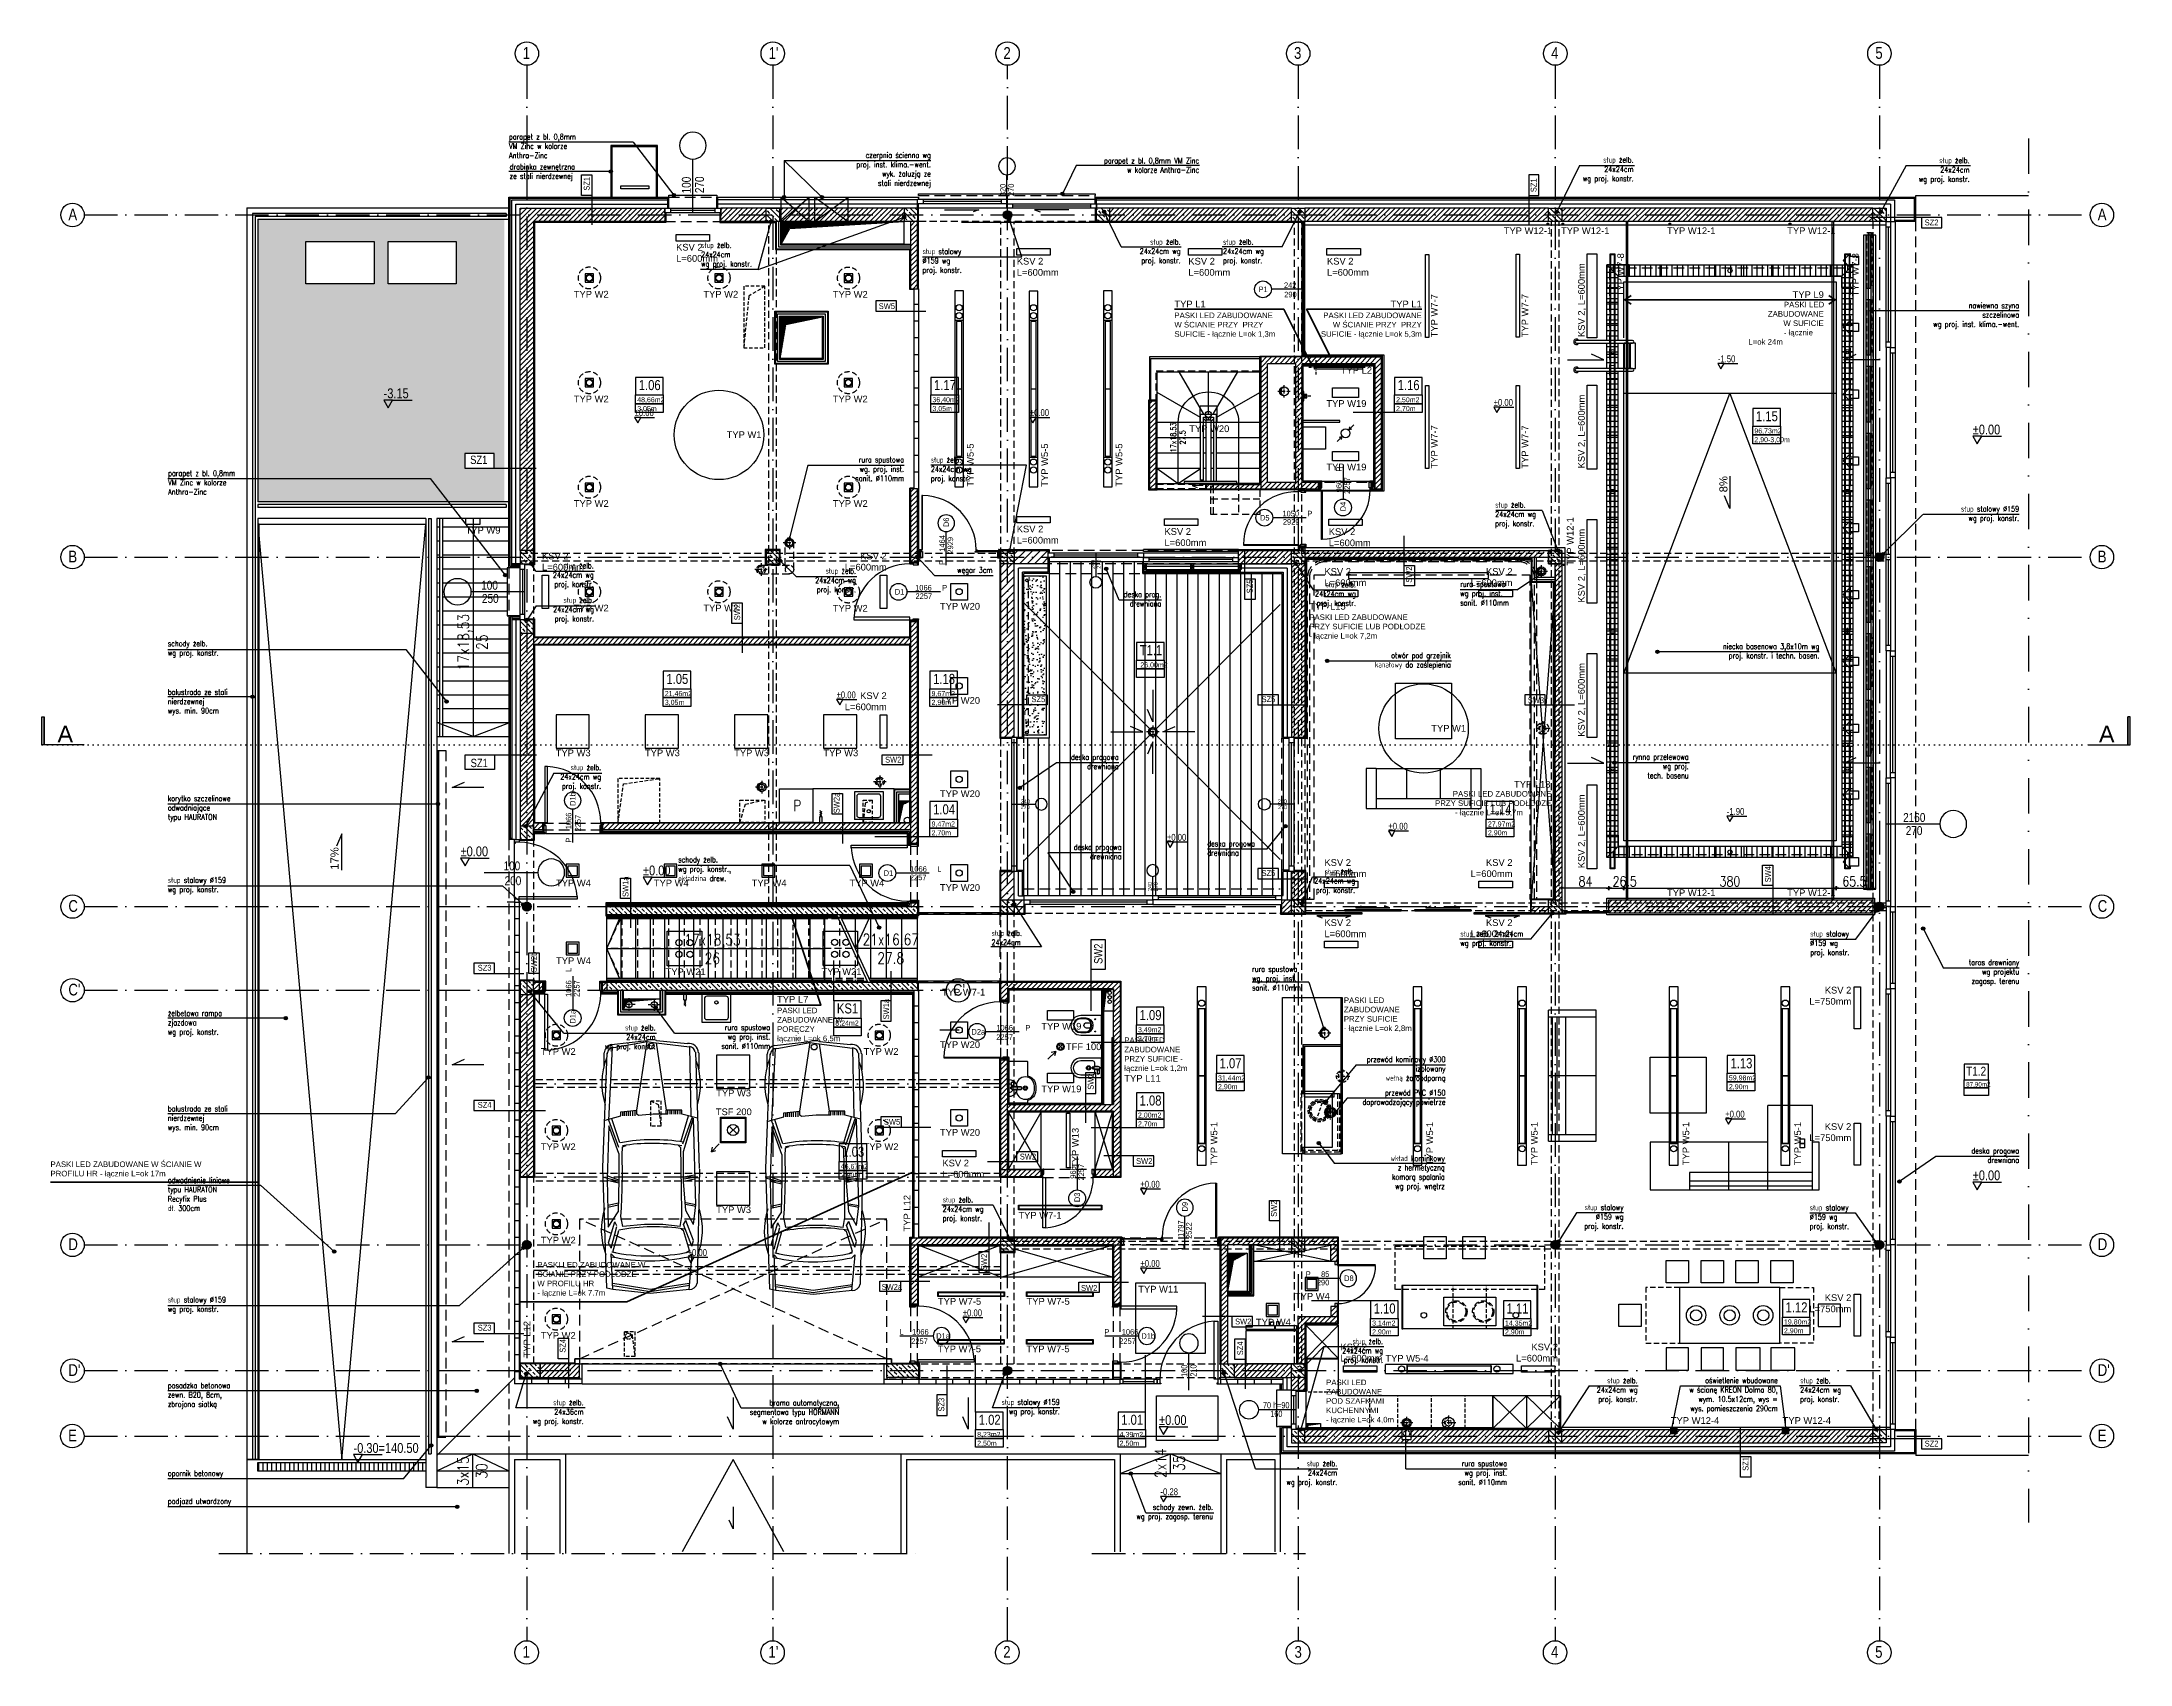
# Model space of a CAD drawing. Header units: millimetres. Extents: x 58205 to 122423, y 1055 to 94479.
# Drawn here: x 67978 to 71714, y 10321 to 13223 of the extents above; entities that cross this region are included whole.
import ezdxf
from ezdxf.enums import TextEntityAlignment as Align

# ---------------------------------------------------------------- set-up
doc = ezdxf.new("R2010")
doc.units = ezdxf.units.MM
doc.header["$PDMODE"] = 3
for name, pattern in [('0707_PB_080619_gn_xref$0$ACAD_ISO10W100', [18, 12, -3, 0, -3]), ('ACAD_ISO03W100', [30, 12, -18]), ('ACAD_ISO07W100', [3, 0, -3]), ('ACAD_ISO10W100', [18, 12, -3, 0, -3]), ('AUDIT_D_080509132939-0', [0]), ('DASHDOT', [25.4, 12.7, -6.35, 0, -6.35]), ('DASHED', [0.75, 0.5, -0.25]), ('HIDDEN', [9.525, 6.35, -3.175]), ('HIDDENX2', [19.05, 12.7, -6.35])]:
    doc.linetypes.add(name, pattern=pattern)
for name, color, linetype, lineweight in [('$ oświetlenie $', 30, 'Continuous', 30), ('2DL_OBJ', 64, 'Continuous', 30), ('S_went_wyw_wc', 4, 'DASHED', 30)]:
    doc.layers.add(name, color=color, linetype=linetype, lineweight=lineweight)
for name, color, linetype in [('+48_ARMATURA', 251, 'Continuous'), ('+48_HACZE', 253, 'Continuous'), ('+48_IZOLACJE', 4, 'Continuous'), ('+48_KANALIZACJA SANIT.', 42, 'Continuous'), ('+48_KOTY', 3, 'Continuous'), ('+48_MEBLE', 251, 'Continuous'), ('+48_OPISY', 3, 'Continuous'), ('+48_OPISY T', 3, 'Continuous'), ('+48_OPISY_POM', 3, 'Continuous'), ('+48_OPISY_STOLARKA', 3, 'Continuous'), ('+48_OPISY_ŚCIAN', 3, 'Continuous'), ('+48_OSIE', 8, 'Continuous'), ('+48_PODCIAGI', 4, 'Continuous'), ('+48_PODCIĄG', 4, 'ACAD_ISO03W100'), ('+48_POSADZKA', 4, 'Continuous'), ('+48_PRZEBICIA', 143, 'Continuous'), ('+48_PŁYTKI_WYMIARY', 6, 'Continuous'), ('+48_SCHODY', 2, 'Continuous'), ('+48_SCIANY', 1, 'Continuous'), ('+48_SCIANY_DZIAŁOWE', 2, 'Continuous'), ('+48_SPUSTY', 150, 'Continuous'), ('+48_STOLARKA OKNA', 3, 'Continuous'), ('+48_STOLARKA_DRZWI', 3, 'Continuous'), ('+48_STOLARKA_OKNA', 3, 'Continuous'), ('+48_SŁUPY', 20, 'Continuous'), ('+48_TARAS', 253, 'Continuous'), ('+48_TYNKI', 252, 'Continuous'), ('+48_WENTYLACJA', 2, 'Continuous'), ('+48_WEŁNA', 252, 'Continuous'), ('+48_WIDOK', 5, 'Continuous'), ('+48_ŚCIANY_GK', 42, 'Continuous'), ('+48_ŻELBET', 242, 'Continuous'), ('_przerywane', 8, 'DASHED')]:
    doc.layers.add(name, color=color, linetype=linetype)
doc.layers.get('0').freeze()
doc.styles.add('ARIAL', font='ARIAL.TTF')
doc.styles.add('CP_ATTR', font='ROMANS.SHX')
doc.styles.get("Standard").update_dxf_attribs({"font": 'ARIAL.TTF'})
doc.styles.add('WRP_ARIAL', font='ARIAL.TTF', dxfattribs={"width": 0.8})
doc.styles.add('wymiary', font='romans.shx', dxfattribs={"width": 0.8})
doc.linetypes.add('BATTING', pattern='A,0.00254,-2.54,[134,ltypeshp.shx,S=2.54,R=0,X=-2.54,Y=0],-5.08,[134,ltypeshp.shx,S=2.54,R=180,X=2.54,Y=0],-2.54', length=10.16254)
doc.linetypes.add('ZIGZAG', pattern='A,0.00254,-5.08,[131,ltypeshp.shx,S=5.08,R=0,X=-5.08,Y=0],-10.16,[131,ltypeshp.shx,S=5.08,R=180,X=5.08,Y=0],-5.08', length=20.32254)
doc.dimstyles.new('_1-50', dxfattribs={"dimscale": 200, "dimtxt": 0.045, "dimasz": 0.025, "dimexe": 0, "dimexo": 0, "dimgap": 0.015, "dimtad": 1, "dimdsep": 46, "dimtxsty": 'wymiary', "dimblk": 'OZONE_ARROW', "dimcen": 0, "dimdle": 0.05, "dimse1": 1, "dimse2": 1, "dimclrd": 6, "dimclre": 256, "dimclrt": 3, "dimadec": 1, "dimazin": 0, "dimtfac": 1, "dimtix": 1, "dimtmove": 2, "dimatfit": 3, "dimldrblk": 'OZONE_DOT', "dimfxl": 0, "dimtolj": 1, "dimlwe": -1, "dimarcsym": 0})

msp = doc.modelspace()

# ---------------------------------------------------------------- texts
at = {"layer": '$ oświetlenie $', "ltscale": 0.15, "char_height": 12}
for s, insert, width, attachment_point in [('TYP W12-1', (70593.316, 12890.989), 397.19916, 1), ('TYP W12-1', (70695.749, 12890.989), 397.19916, 1), ('TYP W12-1', (70885.424, 12890.989), 397.19916, 1), ('TYP W12-1', (71100.424, 12890.989), 397.19916, 1), ('TYP L1', (70004.055, 12759.851), 397.19916, 1), ('TYP L1', (70446.615, 12759.851), 397.19916, 3), ('{\\W8.88242; }TYP L9', (71068.734, 12776.729), 96.14816, 1), ('TYP L15', (70245.321, 12219.242), 127.64115, 1), ('{\\W6.8238;  }TYP L13', (70548.112, 11900.932), 127.64115, 1), ('TYP L7', (69293.181, 11516.188), 70.51934, 1), ('TYP L11', (69914.352, 11374.846), 70.51934, 1), ('TYP W12-4', (70892.234, 10763.007), 397.19916, 1), ('TYP W12-4', (71092.234, 10763.007), 397.19916, 1)]:
    msp.add_mtext(s, dxfattribs=dict(at, insert=insert, width=width, attachment_point=attachment_point))
at = {"layer": '$ oświetlenie $', "ltscale": 0.15, "char_height": 12, "attachment_point": 1}
for s, insert, width, rotation in [('{\\W5.5242;  }TYP W7-8', (70796.35, 12716.076), 127.64115, 90), ('{\\W5.5242;  }TYP W7-8', (71216.35, 12716.076), 127.64115, 90), ('TYP W12-1', (70706.135, 12285.967), 397.19916, 90), ('TYP W7-1', (69588.326, 11529.147), 397.19916, 359.999991), ('TYP L12', (69519.599, 11095.142), 397.19916, 90), ('TYP W7-1', (69724.964, 11130.008), 397.19916, 0.000031), ('TYP W7-5', (69580.983, 10976.055), 397.19916, 359.999977), ('TYP W7-5', (69739.484, 10976.055), 397.19916, 359.999977), ('TYP L12', (68839.627, 10869.783), 397.19916, 90), ('TYP W7-5', (69580.717, 10891.055), 397.19916, 359.999977), ('TYP W7-5', (69739.217, 10891.055), 397.19916, 359.999977)]:
    msp.add_mtext(s, dxfattribs=dict(at, insert=insert, width=width, rotation=rotation))
at = {"layer": '$ oświetlenie $', "color": 2, "lineweight": 60, "ltscale": 0.15, "char_height": 10}
for s, insert, width, attachment_point in [('{\\W8.194;  }PASKI LED \\P{\\W8.99259; }ZABUDOWANE \\P{\\W8.0824;  }W SUFICIE \\P{\\W8.194;  }- łącznie L=ok 24m\\P{\\W8.99258; }\\P{\\W8.0825;  }\\P{\\W8.6308;    }', (71030.886, 12757.895), 133.99581, 1), ('PASKI LED ZABUDOWANE W ŚCIANIE PRZY  PRZY SUFICIE - łącznie L=ok 1,3m', (70004.055, 12738.659), 180.72487, 1), ('PASKI LED ZABUDOWANE W ŚCIANIE PRZY  PRZY SUFICIE - łącznie L=ok 5,3m', (70446.615, 12738.659), 180.72487, 3), ('PASKI LED ZABUDOWANE \\PPRZY SUFICIE LUB PODŁODZE\\P- łącznie L=ok 7,2m', (70245.321, 12198.819), 261.6337, 1), ('{\\W6.9596;  }PASKI LED ZABUDOWANE \\P{\\W5.72065; }PRZY SUFICIE LUB PODŁODZE\\P{\\W6.9596;  } - łącznie L=ok 5,7m\\P{\\W5.72074; }\\P{\\W9.8082;      }', (70448.102, 11882.902), 228.41099, 1), ('PASKI LED ZABUDOWANE \\PPRZY SUFICIE \\P- łącznie L=ok 2,8m', (70307.203, 11513.717), 152.42702, 1), ('PASKI LED ZABUDOWANE W PORĘCZY  \\Płącznie L=ok 6,5m', (69293.181, 11495.487), 165.48424, 1), ('PASKI LED ZABUDOWANE PRZY SUFICIE - łącznie L=ok 1,2m', (69914.352, 11442.217), 130.6791, 1), ('PASKI LED ZABUDOWANE W ŚCIANIE W PROFILU HR - łącznie L=ok 17m', (67993.218, 11220.279), 314.99628, 1), ('PASKI LED ZABUDOWANE W ŚCIANIE PRZY PODŁODZE\\PW PROFILU HR \\P- łącznie L=ok 7.7m', (68864.263, 11040.514), 210.2645, 1), ('PASKI LED ZABUDOWANE \\PPOD SZAFKAMI KUCHENNYMI \\P- łącznie L=ok 4,0m', (70275.495, 10830.262), 152.42702, 1)]:
    msp.add_mtext(s, dxfattribs=dict(at, insert=insert, width=width, attachment_point=attachment_point))
at = {"layer": '+48_MEBLE', "insert": (69322.252, 11866.762), "char_height": 20, "width": 15.72145, "attachment_point": 1, "style": 'WRP_ARIAL'}
msp.add_mtext('{\\Fromans|c238;P}', dxfattribs=at)
at = {"layer": '+48_OPISY', "char_height": 10, "style": 'WRP_ARIAL'}
for s, insert, width, attachment_point in [('{\\Fromans|c238;parapet z bl. 0,8mm \\PVM Zinc w kolorze \\PAnthra-Zinc}', (68813.484, 13058.02), 235.93626, 1), ('{\\Fromans|c238;drabinka zewnętrzna \\Pze stali nierdzewnej }', (68814.797, 13004.365), 235.93626, 1), ('{\\Fromans|c238;czerpnia ścienna wg \\Pproj. inst. klima.-went.\\Pwyk. żaluzją ze \\Pstali nierdzewnej}', (69568.239, 13025.157), 267.38166, 3), ('{\\Fromans|c238;parapet z bl. 0,8mm VM Zinc \\Pw kolorze Anthra-Zinc}', (70048.223, 13015.418), 267.38166, 3), ('{\\Fromans|c238;słup żelb. \\P24x24cm \\Pwg proj. konstr.}', (70825.639, 13016.773), 267.38166, 3), ('{\\Fromans|c238;słup żelb. \\P24x24cm \\Pwg proj. konstr.}', (71426.796, 13015.756), 267.38166, 3), ('{\\Fromans|c238;słup żelb. \\P24x24cm \\Pwg proj. konstr.}', (69157.274, 12864.163), 235.93626, 1), ('{\\Fromans|c238;słup żelb. \\P24x24cm wg \\Pproj. konstr.}', (70015.087, 12870.088), 267.38166, 3), ('{\\Fromans|c238;słup żelb. \\P24x24cm wg \\Pproj. konstr.}', (70091.026, 12870.088), 267.38166, 1), ('{\\Fromans|c238;słup stalowy \\P%%C159 wg \\Pproj. konstr. }', (69553.408, 12853.132), 235.93626, 1), ('{\\Fromans|c238;nawiewna szyna\\Pszczelinowa\\Pwg proj. inst. klima.-went. }', (71515.486, 12756.255), 267.38166, 3), ('{\\Fromans|c238;rura spustowa\\Pwg. proj. inst. \\Psanit. %%C110mm}', (69520.427, 12480.554), 267.38166, 3), ('{\\Fromans|c238;słup żelb. \\P24x24cm wg \\Pproj. konstr.}', (69568.239, 12480.339), 235.93626, 1), ('{\\Fromans|c238;parapet z bl. 0,8mm \\PVM Zinc w kolorze \\PAnthra-Zinc}', (68203.768, 12456.316), 235.93626, 1), ('{\\Fromans|c238;słup żelb. \\P24x24cm wg \\Pproj. konstr.}', (70577.889, 12399.721), 235.93626, 1), ('{\\Fromans|c238;słup stalowy %%C159\\Pwg proj. konstr. }', (71515.486, 12392.621), 267.38166, 3), ('{\\Fromans|c238;słup żelb. \\P24x24cm wg \\Pproj. konstr.}', (68965.102, 12291.117), 267.38166, 3), ('{\\Fromans|c238;słup żelb. \\P24x24cm wg \\Pproj. konstr.}', (69434.443, 12281.604), 267.38166, 3), ('{\\Fromans|c238;węgar 3cm}', (69678.618, 12283.138), 267.38166, 3), ('{\\Fromans|c238;słup żelb. \\P24x24cm wg \\Pproj. konstr.}', (70328.758, 12257.278), 267.38166, 3), ('{\\Fromans|c238;rura spustowa\\Pwg proj. inst. \\Psanit. %%C110mm}', (70515.464, 12257.963), 235.93626, 1), ('{\\Fromans|c238;słup żelb. \\P24x24cm wg \\Pproj. konstr.}', (68965.523, 12229.532), 267.38166, 3), ('{\\Fromans|c238;deska prog.\\Pdrewniana}', (69980.673, 12239.739), 267.38166, 3), ('{\\Fromans|c238;schody żelb.\\Pwg proj. konstr. }', (68203.193, 12151.671), 235.93626, 1), ('{\\Fromans|c238;niecka basenowa 3,8x10m wg \\Pproj. konstr. i techn. basen.}', (71158.006, 12146.781), 267.38166, 3), ('{\\Fromans|c238;otwór pod grzejnik \\Pkanałowy do zaślepienia}', (70498.582, 12130.47), 267.38166, 3), ('{\\Fromans|c238;balustrada ze stali\\Pnierdzewnej \\Pwys. min. 90cm}', (68203.193, 12064.96), 235.93626, 1), ('{\\Fromans|c238;słup żelb. \\P24x24cm wg \\Pproj. konstr.}', (68978.492, 11930.151), 267.38166, 3), ('{\\Fromans|c238;deska progowa\\Pdrewniana}', (69904.402, 11948.494), 267.38166, 3), ('{\\Fromans|c238;rynna przelewowa \\Pwg proj. \\Ptech. basenu}', (70924.149, 11948.886), 267.38166, 3), ('{\\Fromans|c238;korytko szczelinowe \\Podwadniające \\Ptypu HAURATON }', (68203.193, 11874.661), 235.93626, 1), ('{\\Fromans|c238;deska progowa\\Pdrewniana}', (69909.481, 11787.487), 267.38166, 3), ('{\\Fromans|c238;deska progowa\\Pdrewniana}', (70062.931, 11793.848), 267.38166, 1), ('{\\Fromans|c238;schody żelb. \\Pwg proj. konstr.,\\Pokładzina drew.}', (69116.311, 11765.152), 235.93626, 1), ('{\\Fromans|c238;słup żelb. \\P24x24cm wg \\Pproj. konstr.}', (70327.431, 11743.936), 267.38166, 3), ('{\\Fromans|c238;słup stalowy %%C159\\Pwg proj. konstr. }', (68203.193, 11728.605), 235.93626, 1), ('{\\Fromans|c238;słup żelb. \\P24x24cm }', (69676.769, 11633.804), 235.93626, 1), ('{\\Fromans|c238;słup żelb. 24x24cm \\Pwg proj. konstr.}', (70515.617, 11632.606), 235.93626, 1), ('{\\Fromans|c238;słup stalowy \\P%%C159 wg \\Pproj. konstr. }', (71141.615, 11632.687), 235.93626, 1), ('{\\Fromans|c238;rura spustowa\\Pwg. proj. inst. \\Psanit. %%C110mm}', (70143.175, 11569.42), 235.93626, 1), ('{\\Fromans|c238;taras drewniany\\Pwg projektu \\Pzagosp. terenu}', (71515.486, 11581.425), 267.38166, 3), ('{\\Fromans|c238;żelbetowa rampa \\Pzjazdowa \\Pwg proj. konstr.}', (68203.193, 11490.431), 235.93626, 1), ('{\\Fromans|c238;słup żelb. \\P24x24cm \\Pwg proj. konstr.}', (69075.857, 11464.594), 267.38166, 3), ('{\\Fromans|c238;rura spustowa\\Pwg proj. inst. \\Psanit. %%C110mm}', (69280.803, 11465.077), 267.38166, 3), ('{\\Fromans|c238;przewód kominowy %%C300 \\Pizolowany \\Pwełną żaroodporną }', (70489.042, 11408.079), 267.38166, 3), ('{\\Fromans|c238;przewód PVC %%C150\\Pdoprowadzający powietrze}', (70489.042, 11348.268), 267.38166, 3), ('{\\Fromans|c238;balustrada ze stali\\Pnierdzewnej \\Pwys. min. 90cm}', (68203.193, 11319.784), 235.93626, 1), ('{\\Fromans|c238;wkład kominkowy \\P z hermetyczną  \\Pkomorą spalania\\Pwg proj. wnętrz}', (70487.81, 11231.04), 267.38166, 3), ('{\\Fromans|c238;deska progowa\\Pdrewniana}', (71515.486, 11244.458), 267.38166, 3), ('{\\Fromans|c238;odwodnienie liniowe \\Ptypu HAURATON \\PRecyfix Plus \\Pdł. 300cm}', (68203.193, 11191.821), 235.93626, 1), ('{\\Fromans|c238;słup żelb. \\P24x24cm wg \\Pproj. konstr.}', (69589.477, 11157.105), 235.93626, 1), ('{\\Fromans|c238;słup stalowy \\P%%C159 wg \\Pproj. konstr. }', (70807.565, 11143.215), 267.38166, 3), ('{\\Fromans|c238;słup stalowy \\P%%C159 wg \\Pproj. konstr. }', (71140.743, 11142.843), 235.93626, 1), ('{\\Fromans|c238;słup stalowy %%C159\\Pwg proj. konstr. }', (68203.193, 10978.166), 235.93626, 1), ('{\\Fromans|c238;słup żelb. \\P24x24cm wg \\Pproj. konstr.}', (70377.372, 10903.738), 267.38166, 3), ('{\\Fromans|c238;posadzka betonowa \\Pzewn. B20, 8cm, \\Pzbrojona siatką }', (68203.193, 10824.631), 235.93626, 1), ('{\\Fromans|c238;słup żelb. \\P24x24cm wg \\Pproj. konstr.}', (70832.72, 10833.539), 267.38166, 3), ('{\\Fromans|c238;oświetlenie wbudowane \\Pw ścianę KREON Dolma 80,\\P wym. 10.5x12cm, wys = \\Pwys. pomieszczenia 290cm }', (71083.538, 10833.709), 267.38166, 3), ('{\\Fromans|c238;słup żelb. \\P24x24cm wg \\Pproj. konstr.}', (71123.661, 10833.508), 235.93626, 1), ('{\\Fromans|c238;słup żelb. \\P24x36cm \\Pwg proj. konstr.}', (68947.061, 10794.21), 267.38166, 3), ('{\\Fromans|c238;brama automatyczna, \\Psegmentowa typu HORMANN \\Pw kolorze antracytowym}', (69404.287, 10793.894), 267.38166, 3), ('{\\Fromans|c238;słup stalowy %%C159\\Pwg proj. konstr. }', (69798.878, 10794.936), 267.38166, 3), ('{\\Fromans|c238;opornik betonowy }', (68203.193, 10667.583), 235.93626, 1), ('{\\Fromans|c238;słup żelb. \\P24x24cm \\Pwg proj. konstr.}', (70295.404, 10685.083), 267.38166, 3), ('{\\Fromans|c238;rura spustowa\\Pwg proj. inst. \\Psanit. %%C110mm}', (70599.188, 10685.083), 267.38166, 3), ('{\\Fromans|c238;podjazd utwardzony}', (68203.193, 10617.741), 235.93626, 1), ('{\\Fromans|c238;schody zewn. żelb. \\Pwg proj. zagosp. terenu}', (70073.224, 10607.258), 267.38166, 3)]:
    msp.add_mtext(s, dxfattribs=dict(at, insert=insert, width=width, attachment_point=attachment_point))
at = {"layer": '+48_OPISY', "ltscale": 5}
msp.add_attdef('A', (68005.701, 11969.724), 'A', height=30, rotation=360, dxfattribs=at)
msp.add_attdef('A', (71658.123, 11969.724), 'A', height=30, dxfattribs=at)
at = {"layer": '+48_SCHODY', "rotation": 90, "style": 'wymiary'}
for s, insert, char_height, width, attachment_point in [('{\\H1.333x;17x18.53\\P27.5}', (70023.81, 12515.309), 7.5, 164.86678, 8), ('17x18,53\\P25', (68721.974, 12149.14), 20, 659.46711, 2), ('3x15\\P30', (68721.224, 10666.621), 20, 659.46711, 2), ('2x14\\P35', (69969.224, 10680.686), 20, 659.46711, 2)]:
    msp.add_mtext(s, dxfattribs=dict(at, insert=insert, char_height=char_height, width=width, attachment_point=attachment_point))
at = {"layer": '+48_SCHODY', "insert": (68494.165, 11742.149), "char_height": 14.4, "width": 28929.93981, "attachment_point": 1, "rotation": 90}
msp.add_mtext('17%', dxfattribs=at)
at = {"layer": '+48_SCHODY', "char_height": 15, "width": 329.73356, "attachment_point": 2, "style": 'wymiary'}
for s, insert in [('{\\H1.333x;17x18,53\\P26}', (69177.578, 11627.001)), ('{\\H1.333x;21x16.67\\P27.8}', (69496.566, 11627.343))]:
    msp.add_mtext(s, dxfattribs=dict(at, insert=insert))
at = {"layer": '+48_WENTYLACJA', "color": 2, "char_height": 12}
for s, insert, width, attachment_point in [('KSV 2\\PL=600mm', (69112.484, 12861.498), 80.39306, 1), ('KSV 2\\PL=600mm', (69721.984, 12836.498), 80.39306, 1), ('KSV 2\\PL=600mm', (70028.984, 12836.498), 80.39306, 1), ('KSV 2\\PL=600mm', (70276.984, 12836.498), 80.39306, 1), ('KSV 2\\PL=600mm', (69721.984, 12357.498), 397.19916, 1), ('KSV 2\\PL=600mm', (69986.234, 12353.06), 397.19916, 1), ('KSV 2\\PL=600mm', (70280.184, 12352.771), 397.19916, 1), ('KSV 2\\PL=600mm', (68872.634, 12309.26), 80.39306, 1), ('KSV 2\\PL=600mm', (69489.334, 12309.26), 80.39306, 3), ('KSV 2\\PL=600mm', (70272.484, 12281.498), 397.19916, 1), ('KSV 2\\PL=600mm', (70608.984, 12281.498), 397.19916, 3), ('KSV 2\\PL=600mm', (69489.334, 12059.41), 80.39306, 3), ('KSV 2\\PL=600mm', (70272.484, 11760.998), 397.19916, 1), ('KSV 2\\PL=600mm', (70608.984, 11760.998), 397.19916, 3), ('KSV 2\\PL=600mm', (70272.484, 11653.498), 397.19916, 1), ('KSV 2\\PL=600mm', (70608.984, 11653.498), 397.19916, 3), ('KSV 2\\PL=750mm', (71215.134, 11532.717), 397.19916, 3), ('TFF 100', (69810.062, 11431.502), 397.19916, 1), ('TSF 200', (69183.599, 11315.168), 397.19916, 1), ('KSV 2\\PL=750mm', (71215.134, 11288.717), 397.19916, 3), ('KSV 2\\PL=600mm', (69588.984, 11223.483), 397.19916, 1), ('KSV 2\\PL=750mm', (71215.134, 10982.717), 397.19916, 3), ('KSV 2\\PL=600mm', (70301.18, 10894.498), 397.19916, 1), ('KSV 2\\PL=600mm', (70690.287, 10894.498), 397.19916, 3)]:
    msp.add_mtext(s, dxfattribs=dict(at, insert=insert, width=width, attachment_point=attachment_point))
at = {"layer": '+48_WENTYLACJA', "color": 2, "char_height": 12, "width": 141.99646, "attachment_point": 1, "rotation": 90}
for insert in [(70726.265, 12694.908), (70726.265, 12459.908), (70726.265, 12219.908), (70726.265, 11979.908), (70726.265, 11744.908)]:
    msp.add_mtext('KSV 2, L=600mm', dxfattribs=dict(at, insert=insert))
at = {"layer": '+48_WIDOK', "insert": (70979.14, 12446.18), "char_height": 14.4, "width": 28929.93981, "attachment_point": 3, "rotation": 90}
msp.add_mtext('8%', dxfattribs=at)

# ---------------------------------------------------------------- blocks, each defined once
blk = doc.blocks.new('BMW-P')
for p, q in [((0.223, 0.782), (2.303, 0.847)), ((0.234, 0.841), (0.516, 0.841)), ((1.402, 0.822), (1.329, 0.54)), ((2.95, 0.79), (1.402, 0.749)), ((1.853, 0.612), (1.402, 0.749)), ((2.313, 0.854), (4.353, 0.814)), ((2.422, 0.769), (2.458, 0.572)), ((2.461, 0.77), (2.47, 0.851)), ((2.461, 0.77), (2.49, 0.572)), ((2.494, 0.77), (2.531, 0.572)), ((2.95, 0.79), (2.918, 0.612)), ((2.982, 0.79), (2.946, 0.604)), ((3.305, 0.749), (2.95, 0.79)), ((3.305, 0.749), (3.055, 0.612)), ((3.587, 0.749), (3.232, 0.612)), ((3.692, 0.717), (3.587, 0.749)), ((0.009, 0.089), (0.067, 0.641)), ((0.055, 0.08), (0.128, 0.677)), ((0.128, 0.677), (1.371, 0.702)), ((1.257, 0.54), (1.257, 0.258)), ((1.329, 0.54), (1.257, 0.54)), ((1.329, 0.508), (1.257, 0.508)), ((1.329, 0.467), (1.257, 0.467)), ((1.329, 0.467), (1.257, 0.467)), ((1.329, 0.435), (1.257, 0.435)), ((1.329, 0.403), (1.257, 0.403)), ((1.822, 0.524), (1.362, 0.661)), ((1.862, 0.557), (1.378, 0.728)), ((1.998, 0.572), (1.507, 0.717)), ((1.932, 0.524), (1.884, 0.477)), ((2.258, 0.528), (1.932, 0.524)), ((2.531, 0.572), (1.998, 0.572)), ((2.404, 0.528), (2.258, 0.528)), ((2.574, 0.533), (2.404, 0.528)), ((3.055, 0.612), (2.531, 0.572)), ((2.772, 0.533), (2.574, 0.533)), ((2.989, 0.538), (2.772, 0.533)), ((3.16, 0.54), (2.989, 0.538)), ((3.337, 0.508), (3.16, 0.54)), ((3.305, 0.572), (3.232, 0.612)), ((3.692, 0.717), (3.305, 0.572)), ((3.337, 0.508), (3.305, 0.198)), ((3.383, 0.527), (3.41, 0.572)), ((3.765, 0.677), (3.41, 0.572)), ((3.803, 0.617), (3.765, 0.677)), ((3.829, 0.717), (4.468, 0.662)), ((3.878, 0.664), (3.829, 0.717)), ((4.361, 0.677), (4.466, -0.025)), ((4.394, 0.677), (4.507, -0.025)), ((4.466, 0.677), (4.539, -0.025)), ((0.041, -0.009), (0.055, 0.08)), ((0.055, 0.08), (1.257, 0.258)), ((1.329, 0.362), (1.257, 0.362)), ((1.329, 0.33), (1.257, 0.33)), ((1.329, 0.29), (1.257, 0.29)), ((1.329, 0.29), (1.257, 0.29)), ((1.329, 0.258), (1.257, 0.258)), ((1.329, 0.258), (1.328, 0.231)), ((3.305, 0.198), (3.305, 0.024)), ((3.305, 0.024), (3.305, -0.127)), ((0.082, -0.718), (0.009, -0.089)), ((0.031, -0.081), (0.041, -0.009)), ((1.257, -0.267), (0.031, -0.081)), ((0.136, -0.678), (0.031, -0.081)), ((1.289, -0.549), (1.257, -0.267)), ((1.329, -0.267), (1.257, -0.267)), ((1.361, -0.298), (1.26, -0.298)), ((1.361, -0.335), (1.264, -0.335)), ((1.353, -0.234), (1.329, -0.267)), ((3.305, -0.127), (3.337, -0.517)), ((4.466, -0.025), (4.361, -0.694)), ((4.507, -0.025), (4.399, -0.693)), ((4.539, -0.025), (4.466, -0.694)), ((1.434, -0.767), (0.137, -0.698)), ((1.361, -0.377), (1.269, -0.377)), ((1.361, -0.415), (1.273, -0.415)), ((1.361, -0.453), (1.278, -0.453)), ((1.361, -0.484), (1.289, -0.484)), ((1.361, -0.517), (1.289, -0.517)), ((1.361, -0.517), (1.289, -0.517)), ((1.361, -0.549), (1.289, -0.549)), ((1.434, -0.831), (1.361, -0.549)), ((1.84, -0.567), (1.413, -0.712)), ((1.926, -0.589), (1.434, -0.767)), ((2.031, -0.589), (1.539, -0.767)), ((1.913, -0.523), (1.89, -0.457)), ((2.06, -0.528), (1.913, -0.523)), ((2.031, -0.589), (2.49, -0.589)), ((2.413, -0.523), (2.06, -0.528)), ((2.673, -0.528), (2.413, -0.523)), ((2.508, -0.589), (2.432, -0.797)), ((2.531, -0.589), (2.458, -0.871)), ((2.49, -0.589), (3.078, -0.599)), ((2.563, -0.589), (2.517, -0.798)), ((3.003, -0.537), (2.673, -0.528)), ((2.923, -0.596), (2.961, -0.787)), ((2.956, -0.597), (2.998, -0.787)), ((3.16, -0.549), (3.003, -0.537)), ((3.352, -0.778), (3.078, -0.599)), ((3.337, -0.517), (3.16, -0.549)), ((3.327, -0.623), (3.256, -0.661)), ((3.629, -0.77), (3.256, -0.661)), ((3.724, -0.726), (3.337, -0.621)), ((3.797, -0.694), (3.41, -0.589)), ((3.724, -0.726), (3.629, -0.77)), ((3.808, -0.643), (3.797, -0.694)), ((3.89, -0.666), (3.829, -0.726)), ((4.466, -0.694), (3.829, -0.726)), ((4.466, -0.694), (4.439, -0.804)), ((2.281, -0.871), (0.232, -0.799)), ((0.235, -0.855), (0.485, -0.855)), ((1.539, -0.767), (2.49, -0.799)), ((4.439, -0.804), (2.281, -0.871)), ((2.49, -0.799), (3.352, -0.778))]:
    blk.add_line(p, q)
blk.add_circle((0.111, -0.009), 0.0524)
for centre, radius, start, end in [((0.244, 0.66), 0.181, 93.1985, 186.1702), ((0.244, 0.66), 0.123, 99.8659, 171.9709), ((0.797, -0.359), 1.232, 72.8697, 111.0375), ((3.399, -0.344), 1.253, 68.805, 107.0539), ((4.329, 0.677), 0.137, 356.6335, 79.992), ((5.208, 0.04), 3.421, 171.0484, 190.0393), ((5.273, 0.008), 3.421, 171.0484, 188.9516), ((6.716, 0.056), 3.372, 171.0559, 191.0409), ((0.511, -0.02), 3.355, 348.0688, 11.9312), ((0.596, -0.029), 3.355, 348.0688, 11.9312), ((0.421, 0), 0.421, 167.8285, 192.1715), ((4.676, 0.177), 3.349, 178.0679, 187.0565), ((0.251, -0.677), 0.174, 193.3925, 264.8056), ((0.257, -0.678), 0.121, 180, 266.1859), ((0.781, 0.363), 1.254, 248.8831, 288.0834), ((3.394, 0.346), 1.247, 251.9166, 291.1169)]:
    blk.add_arc(centre, radius, start, end)
blk = doc.blocks.new('OZN_OSI')
at = {"layer": '+48_OSIE', "linetype": 'Continuous', "ltscale": 5}
blk.add_circle((0, -30), 30, dxfattribs=at)
at = {"layer": '+48_OSIE', "linetype": 'Continuous', "ltscale": 5, "style": 'WRP_ARIAL', "width": 0.8}
blk.add_attdef('NR', (-23.3, -43.5), '', height=30, dxfattribs=at)
blk = doc.blocks.new('SCIANA')
at = {"layer": '+48_OPISY_ŚCIAN', "ltscale": 5}
blk.add_line((-25, 0), (25, 0), dxfattribs=at)
blk.add_lwpolyline([(-60, 0), (-25, 0), (-25, 17.5), (-60, 17.5)], close=True, dxfattribs=at)
at = {"layer": '+48_OPISY_ŚCIAN', "ltscale": 5, "style": 'WRP_ARIAL', "width": 0.8}
blk.add_attdef('TYP', (-53.6, 4.8), '', height=10, dxfattribs=at)
blk = doc.blocks.new('OPIS_STOLARKA')
at = {"layer": '+48_OPISY_STOLARKA'}
blk.add_line((0, 30), (0, -30), dxfattribs=at)
at = {"layer": '+48_STOLARKA_DRZWI'}
blk.add_circle((0, -45), 15, dxfattribs=at)
at = {"layer": '+48_OPISY_STOLARKA', "style": 'WRP_ARIAL', "width": 0.8}
for tag, p in [('SZER', (-2.3, -15.9)), ('WYS', (14.3, -13.6)), ('OZN', (5, -51.3))]:
    blk.add_attdef(tag, p, '', height=10, rotation=90, dxfattribs=at)
blk = doc.blocks.new('OPISY_POM_METKA')
at = {"layer": '+48_OPISY_POM', "ltscale": 5}
for points in [[(0, -70), (109.7, -70), (109.7, 0), (0, 0)], [(109.7, -105), (0, -105), (0, -70), (109.7, -70)]]:
    blk.add_lwpolyline(points, close=True, dxfattribs=at)
at = {"layer": '+48_OPISY_POM'}
blk.add_lwpolyline([(109.7, -140), (0, -140), (0, -105), (109.7, -105)], close=True, dxfattribs=at)
at = {"layer": '+48_OPISY_POM', "ltscale": 5, "style": 'WRP_ARIAL', "width": 0.8}
for tag, p, height in [('POW', (6.4, -99), 20), ('NRPOM', (25.8, -50.8), 40)]:
    blk.add_attdef(tag, p, '', height=height, dxfattribs=at)
at = {"layer": '+48_OPISY_POM', "style": 'WRP_ARIAL', "width": 0.8}
blk.add_attdef('H', (6.4, -134), '', height=20, dxfattribs=at)
blk = doc.blocks.new('zlew')
at = {"layer": '+48_ARMATURA'}
for p, q in [((-52, 50), (-52, 0)), ((0, 50), (-52, 50)), ((0, 0), (0, 50)), ((0, 0), (-52, 0))]:
    blk.add_line(p, q, dxfattribs=at)
blk.add_lwpolyline([(-43.4, 3.9), (-9.1, 3.9, 0.414214), (-4.8, 8.1), (-4.8, 41.4, 0.414214), (-9.1, 45.7), (-43.4, 45.7, 0.414214), (-47.7, 41.4), (-47.7, 8.1, 0.414214)], format="xyb", close=True, dxfattribs=at)
blk.add_circle((-26.2, 14.9), 2.96, dxfattribs=at)
blk = doc.blocks.new('kc')
at = {"layer": '+48_ARMATURA', "linetype": 'Continuous'}
for p, q in [((-0.3, -20), (2.9, -18.6)), ((-0.3, -20), (1.2, -20.8)), ((-0.1, -16.9), (3, -15.5)), ((-0.1, -16.9), (2.9, -18.6)), ((0, -13.8), (3.1, -12.4)), ((0, -13.8), (3, -15.5)), ((1.7, -9.5), (0.1, -10.8)), ((0.1, -10.8), (3.1, -12.4))]:
    blk.add_line(p, q, dxfattribs=at)
blk.add_lwpolyline([(-0.8, -9.3), (-0.3, 0.6), (4.7, 0.4), (4.2, -9.6)], close=True, dxfattribs=at)
blk = doc.blocks.new('koty')
at = {"layer": '+48_KOTY', "color": 3, "ltscale": 5}
blk.add_line((70403.2, 11225), (70423.2, 11225), dxfattribs=at)
blk.add_lwpolyline([(70398.6, 11217.1), (70403.2, 11225), (70394.1, 11225)], close=True, dxfattribs=at)
at = {"layer": '+48_KOTY', "color": 3, "style": 'WRP_ARIAL', "width": 0.8}
blk.add_attdef('POZIOM', (70403.2, 11226.8), '', height=10, dxfattribs=at)
blk = doc.blocks.new('kran_bitet rzut')
at = {"layer": '+48_ARMATURA'}
for p, q in [((-13.2, 0.2), (-13.1, 0.5)), ((-13.2, -1.4), (-13.2, 0.2)), ((-13.2, 0.2), (-13.2, -1.4)), ((-13.1, 1.6), (-13, 1.8)), ((-13.1, 1.4), (-13.1, 1.6)), ((-13.1, 1.2), (-13.1, 1.4)), ((-13.1, 0.9), (-13.1, 1.2)), ((-13.1, 0.5), (-13.1, 0.9)), ((-13, 1.8), (-12.9, 2)), ((-12.9, 2), (-12.7, 2.1)), ((-12.7, 2.1), (-12.5, 2.2)), ((-12.5, 2.2), (-12.3, 2.2)), ((-12.3, 2.2), (-12.1, 2.3)), ((-12.1, 2.3), (-11.8, 2.3)), ((-11.8, 2.3), (-11.4, 2.3)), ((-11.4, 2.3), (-11.1, 2.3)), ((-11.1, 3), (-11.1, 4.4)), ((-11.1, 4.4), (-11.1, 4.4)), ((-11.1, 4.4), (-11, 4.4)), ((-11.1, 4.4), (-11.1, 3)), ((-11.1, 4.4), (-11.1, 4.4)), ((-11.1, 2.9), (-11.1, 3)), ((-11.1, 3), (-11.1, 2.9)), ((-11.1, 2.8), (-11.1, 2.9)), ((-11.1, 2.9), (-11.1, 2.8)), ((-11.1, 2.3), (-11.1, 2.8)), ((-11.1, 2.8), (-11.1, 2.3)), ((-11.1, 2.7), (-11.1, 2.8)), ((-11.1, 2.8), (-11.1, 2.7)), ((-11.1, 2.6), (-11.1, 2.7)), ((-11.1, 2.7), (-11.1, 2.6)), ((-11.1, 2.3), (-10.6, 2.3)), ((-11, 4.4), (-10.9, 4.4)), ((-10.9, 4.4), (-10.8, 4.4)), ((-10.9, 4.4), (-10.9, 4.4)), ((-10.9, 2.3), (-10.6, 2.3)), ((-10.8, 4.4), (-10.7, 4.4)), ((-10.7, 4.4), (-10.6, 4.4)), ((-10.6, 4.4), (-10.6, 3)), ((-10.6, 3), (-10.6, 2.9)), ((-10.6, 2.9), (-10.6, 3)), ((-10.6, 2.8), (-10.6, 2.9)), ((-10.6, 2.9), (-10.6, 2.8)), ((-10.6, 2.8), (-10.6, 2.6)), ((-10.6, 2.6), (-10.6, 2.8)), ((-10.6, 2.3), (-10.6, 2.6)), ((-10.6, 2.6), (-10.6, 2.3)), ((-10.6, 2.3), (-10.3, 2.3)), ((-10.6, 2.3), (-9.9, 2.3)), ((-10.3, 2.3), (-10, 2.3)), ((-10, 2.3), (-9.7, 2.3)), ((-9.9, 2.3), (-9.6, 2.3)), ((-9.7, 2.3), (-9.4, 2.2)), ((-9.6, 2.3), (-9.4, 2.3)), ((-9.4, 2.3), (-9.2, 2.3)), ((-9.4, 2.2), (-9.2, 2.2)), ((-9.2, 2.3), (-8.5, 2.3)), ((-9.2, 2.2), (-9, 2.1)), ((-9, 2.1), (-8.9, 2)), ((-8.9, 2), (-8.7, 1.8)), ((-8.7, 1.8), (-8.7, 1.6)), ((-8.7, 1.6), (-8.6, 1.4)), ((-8.6, 1.4), (-8.6, 1.2)), ((-8.6, 1.2), (-8.6, 0.9)), ((-8.6, 0.9), (-8.6, 0.5)), ((-8.6, 0.5), (-8.6, 0.2)), ((-8.6, -1.4), (-8.6, 0.2)), ((-8.6, 0.2), (-8.6, -1.4)), ((-8.5, 2.3), (-8, 2.2)), ((-8, 2.2), (-7.4, 2.2)), ((-7.4, 2.2), (-6.9, 2.1)), ((-7.3, 1.9), (-7.2, 1.9)), ((-7.3, 1.8), (-7.3, 1.9)), ((-7.3, -1.8), (-7.3, 1.8)), ((-7.3, 1.8), (-7.3, -1.8)), ((-7.2, 1.9), (-1.7, 1.9)), ((-6.9, 2.1), (-6, 1.9)), ((-6, 1.9), (-5.8, 1.9)), ((-1.7, 1.9), (-1.6, 1.9)), ((-1.6, 1.9), (-1.5, 1.9)), ((-1.5, 1.9), (-1.3, 1.9)), ((-1.3, 1.9), (-1.2, 1.9)), ((-1.2, 1.9), (-1.1, 1.9)), ((-1.1, 1.9), (-1, 1.9)), ((-1, 1.9), (-0.6, 1.9)), ((-0.6, 1.9), (-0.1, 1.9)), ((-0.1, 1.9), (0, 1.9)), ((-0.1, 1.9), (-0.1, 1.9)), ((-0.1, 1.9), (-0.1, 1.9)), ((0, 1.9), (0, 1.8)), ((0, -1.8), (0, 1.8)), ((0, 1.8), (0, -1.8)), ((-13.2, 0), (-13.2, -0.2)), ((-13.2, -0.2), (-13.2, 0)), ((-13.2, -1.7), (-13.2, -1.4)), ((-13.2, -1.4), (-13.2, -1.7)), ((-13.2, -2.1), (-13.2, -1.7)), ((-13.2, -1.7), (-13.2, -2.1)), ((-13.2, -2.4), (-13.2, -2.1)), ((-13.2, -2.1), (-13.2, -2.4)), ((-13.2, -2.4), (-13.2, -2.7)), ((-13.2, -2.7), (-13.2, -2.4)), ((-13.2, -5.9), (-13.2, -2.7)), ((-13.2, -2.7), (-13.2, -5.9)), ((-13.1, -6.3), (-13.1, -6.6)), ((-13.1, -6.6), (-13.1, -6.8)), ((-13.1, -6.8), (-13.1, -7)), ((-13.1, -7), (-13, -7.1)), ((-13, -7.1), (-12.9, -7.3)), ((-12.9, -7.3), (-12.8, -7.4)), ((-12.9, -7.7), (-12.7, -7.8)), ((-12.8, -7.4), (-12.7, -7.5)), ((-12.7, -7.5), (-12.5, -7.6)), ((-12.7, -7.8), (-12.6, -7.8)), ((-12.6, -7.8), (-12.4, -7.9)), ((-12.5, -7.6), (-12.3, -7.6)), ((-12.4, -7.9), (-12.3, -7.9)), ((-12.3, -7.6), (-12, -7.6)), ((-12.3, -7.9), (-12.1, -8)), ((-12.1, -8), (-11.9, -8)), ((-12, -7.6), (-11.8, -7.7)), ((-12, -8.5), (-12, -8)), ((-12, -8), (-12, -8.5)), ((-12, -8.5), (-11.9, -8.6)), ((-12, -10.2), (-12, -8.6)), ((-12, -8.6), (-12, -10.2)), ((-12, -8.6), (-11.9, -8.7)), ((-12, -8.6), (-11.9, -8.6)), ((-12, -10.2), (-11.9, -10.3)), ((-11.9, -8), (-11.6, -8)), ((-11.9, -8), (-11.8, -8.1)), ((-11.9, -8), (-11.9, -8)), ((-11.9, -8), (-11.9, -8.1)), ((-11.9, -8.1), (-11.8, -8.2)), ((-11.9, -8.6), (-11.8, -8.8)), ((-11.9, -8.6), (-11.9, -8.7)), ((-11.9, -8.7), (-11.8, -8.8)), ((-11.9, -8.7), (-11.8, -8.8)), ((-11.9, -10.3), (-11.8, -10.4)), ((-11.9, -10.3), (-11.8, -10.4)), ((-11.9, -10.3), (-11.9, -10.3)), ((-11.8, -7.7), (-11.4, -7.7)), ((-11.8, -8.1), (-11.6, -8.2)), ((-11.8, -8.2), (-11.6, -8.3)), ((-11.8, -8.8), (-11.6, -8.9)), ((-11.8, -8.8), (-11.6, -8.9)), ((-11.8, -8.8), (-11.6, -8.9)), ((-11.8, -10.4), (-11.6, -10.5)), ((-11.8, -10.4), (-11.6, -10.5)), ((-11.6, -8), (-11.3, -8)), ((-11.6, -8.2), (-11.4, -8.3)), ((-11.6, -8.3), (-11.4, -8.4)), ((-11.6, -8.9), (-11.4, -9)), ((-11.6, -8.9), (-11.4, -9)), ((-11.6, -8.9), (-11.4, -8.9)), ((-11.6, -10.5), (-11.4, -10.6)), ((-11.6, -10.5), (-11.4, -10.6)), ((-11.5, -8), (-11.5, -8.1)), ((-11.5, -8.1), (-11.3, -8.1)), ((-11.4, -7.7), (-11.1, -7.7)), ((-11.4, -8.3), (-11.1, -8.4)), ((-11.4, -8.4), (-11.1, -8.4)), ((-11.4, -8.9), (-11.1, -9)), ((-11.4, -9), (-11.1, -9)), ((-11.4, -9), (-11.1, -9)), ((-11.4, -10.6), (-11.1, -10.6)), ((-11.4, -10.6), (-11.1, -10.6)), ((-11.3, -8), (-11.2, -8)), ((-11.3, -8.1), (-11.2, -8.2)), ((-11.3, -10.6), (-11.1, -10.6)), ((-11.3, -10.6), (-11.3, -10.6)), ((-11.2, -8), (-10.5, -8)), ((-11.2, -8.2), (-11, -8.2)), ((-11.1, -7.7), (-10.9, -7.7)), ((-11.1, -8.4), (-10.9, -8.4)), ((-11.1, -8.4), (-10.9, -8.4)), ((-11.1, -9), (-10.9, -9.1)), ((-11.1, -9), (-10.9, -9)), ((-11.1, -9), (-10.9, -9)), ((-11.1, -10.6), (-10.9, -10.7)), ((-11.1, -10.6), (-10.9, -10.6)), ((-11.1, -10.6), (-10.9, -10.6)), ((-11, -8.2), (-10.9, -8.2)), ((-10.9, -7.7), (-10.6, -7.7)), ((-10.9, -8.2), (-10.7, -8.2)), ((-10.9, -8.4), (-10.6, -8.4)), ((-10.9, -8.4), (-10.6, -8.4)), ((-10.9, -9.1), (-10.6, -9)), ((-10.9, -9), (-10.6, -9)), ((-10.9, -9), (-10.6, -9)), ((-10.9, -10.7), (-10.6, -10.6)), ((-10.9, -10.6), (-10.6, -10.6)), ((-10.9, -10.6), (-10.6, -10.6)), ((-10.7, -8.2), (-10.5, -8.2)), ((-10.6, -7.7), (-10.3, -7.7)), ((-10.6, -8.4), (-10.3, -8.3)), ((-10.6, -8.4), (-10.3, -8.4)), ((-10.6, -9), (-10.3, -8.9)), ((-10.6, -9), (-10.3, -9)), ((-10.6, -9), (-10.3, -9)), ((-10.6, -10.6), (-10.4, -10.6)), ((-10.6, -10.6), (-10.3, -10.6)), ((-10.6, -10.6), (-10.3, -10.6)), ((-10.5, -8), (-10.4, -8)), ((-10.5, -8.2), (-10.4, -8.1)), ((-10.4, -8), (-10.1, -8)), ((-10.4, -8.1), (-10.2, -8.1)), ((-10.4, -10.6), (-10.4, -10.6)), ((-10.4, -10.6), (-10.4, -10.6)), ((-10.3, -7.7), (-9.9, -7.7)), ((-10.3, -8.3), (-10.1, -8.2)), ((-10.3, -8.4), (-10.1, -8.3)), ((-10.3, -9), (-10.1, -8.9)), ((-10.3, -9), (-10.1, -8.9)), ((-10.3, -8.9), (-10.1, -8.9)), ((-10.3, -10.6), (-10.1, -10.5)), ((-10.3, -10.6), (-10.1, -10.5)), ((-10.2, -8.1), (-10.2, -8)), ((-10.1, -8), (-9.8, -8)), ((-10.1, -8.2), (-9.9, -8.1)), ((-10.1, -8.3), (-9.9, -8.2)), ((-10.1, -8.9), (-9.9, -8.8)), ((-10.1, -8.9), (-9.9, -8.8)), ((-10.1, -8.9), (-9.9, -8.8)), ((-10.1, -10.5), (-9.9, -10.4)), ((-10.1, -10.5), (-9.9, -10.4)), ((-9.9, -7.7), (-9.7, -7.6)), ((-9.9, -8.1), (-9.8, -8)), ((-9.9, -8.2), (-9.8, -8.1)), ((-9.9, -8.8), (-9.8, -8.6)), ((-9.9, -8.8), (-9.8, -8.7)), ((-9.9, -8.8), (-9.8, -8.7)), ((-9.9, -10.4), (-9.8, -10.3)), ((-9.9, -10.4), (-9.8, -10.3)), ((-9.8, -8.5), (-9.8, -8)), ((-9.8, -8), (-9.6, -8)), ((-9.8, -8), (-9.8, -8.5)), ((-9.8, -8), (-9.8, -8)), ((-9.8, -8.1), (-9.8, -8)), ((-9.8, -8.6), (-9.8, -8.5)), ((-9.8, -8.7), (-9.8, -8.6)), ((-9.8, -10.2), (-9.8, -8.6)), ((-9.8, -8.7), (-9.8, -8.6)), ((-9.8, -8.6), (-9.8, -10.2)), ((-9.8, -8.6), (-9.8, -8.6)), ((-9.8, -10.3), (-9.8, -10.2)), ((-9.8, -10.3), (-9.8, -10.3)), ((-9.7, -7.6), (-9.4, -7.6)), ((-9.6, -8), (-9.4, -7.9)), ((-9.4, -7.6), (-9.2, -7.6)), ((-9.4, -7.9), (-9.3, -7.9)), ((-9.3, -7.9), (-9.1, -7.8)), ((-9.2, -7.6), (-9.1, -7.5)), ((-9.1, -7.5), (-8.9, -7.4)), ((-9.1, -7.8), (-9, -7.8)), ((-9, -7.8), (-8.8, -7.7)), ((-8.9, -7.4), (-8.8, -7.3)), ((-8.8, -7.3), (-8.7, -7.1)), ((-8.8, -7.7), (-8.7, -7.6)), ((-8.8, -7.7), (-8.8, -7.7)), ((-8.7, -7.1), (-8.6, -7)), ((-8.7, -7.4), (-8.6, -7.3)), ((-8.7, -7.6), (-8.7, -7.4)), ((-8.6, -1.7), (-8.6, -1.4)), ((-8.6, -1.4), (-8.6, -1.7)), ((-8.6, -2.1), (-8.6, -1.7)), ((-8.6, -1.7), (-8.6, -2.1)), ((-8.6, -2.4), (-8.6, -2.1)), ((-8.6, -2.1), (-8.6, -2.4)), ((-8.6, -2.3), (-8.5, -2.3)), ((-8.6, -2.4), (-8.6, -2.7)), ((-8.6, -2.7), (-8.6, -2.4)), ((-8.6, -6), (-8.6, -2.7)), ((-8.6, -2.7), (-8.6, -6)), ((-8.6, -6.1), (-8.6, -5.9)), ((-8.6, -6.2), (-8.6, -6)), ((-8.6, -6.3), (-8.6, -6.1)), ((-8.6, -6.4), (-8.6, -6.2)), ((-8.6, -6.6), (-8.6, -6.3)), ((-8.6, -6.7), (-8.6, -6.4)), ((-8.6, -6.8), (-8.6, -6.6)), ((-8.6, -6.9), (-8.6, -6.7)), ((-8.6, -7), (-8.6, -6.8)), ((-8.6, -7.1), (-8.6, -6.9)), ((-8.6, -7.3), (-8.6, -7.1)), ((-8.5, -2.3), (-8, -2.2)), ((-8, -2.2), (-7.4, -2.2)), ((-7.4, -2.2), (-6.9, -2.1)), ((-7.3, -1.8), (-7.3, -1.9)), ((-7.3, -1.9), (-7.2, -1.9)), ((-7.2, -1.9), (-6.4, -1.9)), ((-6.9, -2.1), (-6, -1.9)), ((-6.4, -1.9), (-4.9, -1.9)), ((-6, -1.9), (-5.8, -1.9)), ((-4.9, -1.9), (-0.4, -1.9)), ((-4.4, -1.9), (-4.3, -1.9)), ((-4.4, -1.9), (-4.4, -1.9)), ((-4.4, -1.9), (-4.4, -1.9)), ((-4.4, -1.9), (-4.3, -1.9)), ((-4.3, -1.9), (-3.8, -1.9)), ((-4.3, -1.9), (-4.3, -1.9)), ((-4.3, -1.9), (-4.2, -1.9)), ((-4.2, -1.9), (-1.7, -1.9)), ((-3.8, -1.9), (-3.3, -1.9)), ((-3.3, -1.9), (-3.2, -1.9)), ((-3.3, -1.9), (-3.3, -1.9)), ((-3.2, -1.9), (-3.1, -1.9)), ((-3.1, -1.9), (-3.1, -1.9)), ((-3.1, -1.9), (-3, -1.9)), ((-3, -1.9), (-2.9, -1.9)), ((-2.9, -1.9), (-0.4, -1.9)), ((-1.7, -1.9), (-1.6, -1.9)), ((-1.6, -1.9), (-1.5, -1.9)), ((-1.5, -1.9), (-1.4, -1.9)), ((-1.4, -1.9), (-1.3, -1.9)), ((-1.3, -1.9), (-1.2, -1.9)), ((-1.2, -1.9), (-1.2, -1.9)), ((-1.2, -1.9), (-0.7, -1.9)), ((-0.7, -1.9), (-0.3, -1.9)), ((-0.4, -1.9), (-0.3, -1.9)), ((-0.4, -1.9), (-0.3, -1.9)), ((-0.4, -1.9), (-0.4, -1.9)), ((-0.3, -1.9), (-0.2, -1.9)), ((-0.3, -1.9), (-0.2, -1.9)), ((-0.3, -1.9), (-0.2, -1.9)), ((-0.3, -1.9), (-0.3, -1.9)), ((-0.3, -1.9), (-0.3, -1.9)), ((-0.2, -1.9), (-0.1, -1.9)), ((-0.1, -1.9), (0, -1.9)), ((-0.1, -1.9), (-0.1, -1.9)), ((0, -1.9), (0, -1.8))]:
    blk.add_line(p, q, dxfattribs=at)
blk.add_lwpolyline([(-13.2, -6), (-13.2, -5.9), (-13.2, -6), (-13.2, -6.2), (-13.1, -6.4), (-13.1, -6.7), (-13.1, -6.9), (-13.1, -7.1), (-13.1, -7.3), (-13, -7.4), (-13, -7.6), (-12.9, -7.7), (-12.9, -7.7), (-12.9, -7.7)], dxfattribs=at)
blk = doc.blocks.new('kran_umywalka rzut')
at = {"layer": '+48_MEBLE'}
for p, q in [((-1.9, 0), (-1.8, 0)), ((1.8, 0), (-1.8, 0)), ((-1.8, 0), (1.8, 0)), ((1.9, 0), (1.8, 0)), ((-4.4, -10.7), (-4.4, -10.6)), ((-4.4, -10.6), (-2.9, -10.6)), ((-2.9, -10.6), (-4.4, -10.6)), ((-4.4, -10.8), (-4.4, -10.7)), ((-4.4, -10.9), (-4.4, -10.8)), ((-4.4, -11), (-4.4, -10.9)), ((-4.4, -10.9), (-4.4, -10.9)), ((-4.4, -11.1), (-4.4, -11)), ((-2.8, -11.1), (-4.4, -11.1)), ((-4.4, -11.1), (-4.4, -11.1)), ((-4.4, -11.1), (-2.8, -11.1)), ((-4.4, -11.1), (-4.4, -11.1)), ((-2.8, -10.6), (-2.9, -10.6)), ((-2.9, -10.6), (-2.8, -10.6)), ((-2.8, -10.6), (-2.3, -10.6)), ((-2.3, -10.6), (-2.8, -10.6)), ((-2.7, -11.1), (-2.8, -11.1)), ((-2.8, -11.1), (-2.7, -11.1)), ((-2.6, -11.1), (-2.7, -11.1)), ((-2.7, -11.1), (-2.6, -11.1)), ((-2.3, -11.1), (-2.6, -11.1)), ((-2.6, -11.1), (-2.3, -11.1)), ((-2.3, -8.5), (-2.2, -8)), ((-2.3, -9.2), (-2.3, -8.5)), ((-2.3, -9.4), (-2.3, -9.2)), ((-2.3, -9.7), (-2.2, -9.4)), ((-2.3, -9.6), (-2.3, -9.4)), ((-2.3, -9.9), (-2.3, -9.6)), ((-2.3, -9.9), (-2.3, -9.6)), ((-2.3, -10), (-2.3, -9.7)), ((-2.3, -10.6), (-2.3, -9.9)), ((-2.3, -10.3), (-2.3, -10)), ((-2.3, -10.6), (-2.3, -10.3)), ((-2.3, -10.9), (-2.3, -10.6)), ((-2.3, -10.9), (-2.3, -10.6)), ((-2.3, -11.1), (-2.3, -10.9)), ((-2.3, -11.4), (-2.3, -11.1)), ((-2.3, -11.4), (-2.3, -11.1)), ((-2.3, -11.8), (-2.3, -11.4)), ((-2.3, -12.1), (-2.3, -11.8)), ((-2.2, -12.3), (-2.3, -12.1)), ((-2.2, -7.4), (-2.1, -6.9)), ((-2.2, -8), (-2.2, -7.4)), ((-2.2, -9.2), (-2.1, -9)), ((-2.2, -9.4), (-2.2, -9.2)), ((-2.2, -12.5), (-2.2, -12.3)), ((-2.1, -12.7), (-2.2, -12.5)), ((-2.1, -6.9), (-1.9, -6)), ((-2.1, -9), (-2, -8.9)), ((-2, -12.9), (-2.1, -12.7)), ((-2, -8.9), (-1.8, -8.7)), ((-1.8, -13), (-2, -12.9)), ((-1.9, -0.1), (-1.9, 0)), ((-1.9, 0), (-1.9, 0)), ((-1.9, -0.6), (-1.9, -0.1)), ((-1.9, -0.1), (-1.9, -0.1)), ((-1.9, -0.1), (-1.9, -0.1)), ((-1.9, -1), (-1.9, -0.6)), ((-1.9, -1.1), (-1.9, -1)), ((-1.9, -1.2), (-1.9, -1.1)), ((-1.9, -1.3), (-1.9, -1.2)), ((-1.9, -1.5), (-1.9, -1.3)), ((-1.9, -1.6), (-1.9, -1.5)), ((-1.9, -1.7), (-1.9, -1.6)), ((-1.9, -7.2), (-1.9, -1.7)), ((-1.9, -6), (-1.9, -5.8)), ((-1.9, -7.3), (-1.9, -7.2)), ((-1.8, -7.3), (-1.9, -7.3)), ((1.8, -7.3), (-1.8, -7.3)), ((-1.8, -7.3), (1.8, -7.3)), ((-1.8, -8.7), (-1.6, -8.7)), ((-1.6, -13.1), (-1.8, -13)), ((-1.6, -8.7), (-1.4, -8.6)), ((-1.4, -13.1), (-1.6, -13.1)), ((-1.4, -8.6), (-1.2, -8.6)), ((-1.2, -13.1), (-1.4, -13.1)), ((-1.2, -8.6), (-0.9, -8.6)), ((-0.9, -13.1), (-1.2, -13.1)), ((-0.9, -8.6), (-0.5, -8.6)), ((-0.5, -13.1), (-0.9, -13.1)), ((-0.5, -8.6), (-0.2, -8.6)), ((-0.2, -13.2), (-0.5, -13.1)), ((-0.2, -8.6), (1.2, -8.6)), ((1.2, -8.6), (-0.2, -8.6)), ((-0.2, -13.2), (1.2, -13.2)), ((1.2, -13.2), (-0.2, -13.2)), ((1.6, -8.6), (1.2, -8.6)), ((1.2, -8.6), (1.6, -8.6)), ((1.6, -13.2), (1.2, -13.2)), ((1.2, -13.2), (1.6, -13.2)), ((1.6, -8.6), (2.4, -8.6)), ((2.4, -8.6), (1.6, -8.6)), ((1.6, -13.2), (2, -13.2)), ((2, -13.2), (1.6, -13.2)), ((1.8, -7.3), (1.9, -7.3)), ((1.9, -0.1), (1.9, 0)), ((1.9, 0), (1.9, 0)), ((1.9, -0.2), (1.9, -0.1)), ((1.9, -0.1), (1.9, -0.1)), ((1.9, -0.3), (1.9, -0.2)), ((1.9, -0.3), (1.9, -0.2)), ((1.9, -0.3), (1.9, -0.2)), ((1.9, -0.7), (1.9, -0.3)), ((1.9, -0.4), (1.9, -0.3)), ((1.9, -0.3), (1.9, -0.3)), ((1.9, -0.3), (1.9, -0.3)), ((1.9, -0.4), (1.9, -0.3)), ((1.9, -4.9), (1.9, -0.4)), ((1.9, -2.9), (1.9, -0.4)), ((1.9, -0.4), (1.9, -0.4)), ((1.9, -1.2), (1.9, -0.7)), ((1.9, -1.3), (1.9, -1.2)), ((1.9, -1.2), (1.9, -1.2)), ((1.9, -1.4), (1.9, -1.3)), ((1.9, -1.5), (1.9, -1.4)), ((1.9, -1.6), (1.9, -1.5)), ((1.9, -1.7), (1.9, -1.6)), ((1.9, -4.2), (1.9, -1.7)), ((1.9, -3), (1.9, -2.9)), ((1.9, -3.1), (1.9, -3)), ((1.9, -3.1), (1.9, -3.1)), ((1.9, -3.2), (1.9, -3.1)), ((1.9, -3.3), (1.9, -3.2)), ((1.9, -3.8), (1.9, -3.3)), ((1.9, -3.3), (1.9, -3.3)), ((1.9, -4.3), (1.9, -3.8)), ((1.9, -4.3), (1.9, -4.2)), ((1.9, -4.4), (1.9, -4.3)), ((1.9, -4.4), (1.9, -4.3)), ((1.9, -4.3), (1.9, -4.3)), ((1.9, -4.4), (1.9, -4.4)), ((1.9, -4.4), (1.9, -4.4)), ((1.9, -6.4), (1.9, -4.9)), ((1.9, -6), (1.9, -5.8)), ((2.1, -6.9), (1.9, -6)), ((1.9, -7.2), (1.9, -6.4)), ((1.9, -7.3), (1.9, -7.2)), ((2, -13.2), (2.4, -13.2)), ((2.4, -13.2), (2, -13.2)), ((2.2, -7.4), (2.1, -6.9)), ((2.2, -8), (2.2, -7.4)), ((2.3, -8.5), (2.2, -8)), ((2.3, -8.6), (2.3, -8.5)), ((2.7, -8.6), (2.4, -8.6)), ((2.4, -8.6), (2.7, -8.6)), ((2.4, -13.2), (2.7, -13.2)), ((2.7, -13.2), (2.4, -13.2)), ((3.1, -8.6), (2.7, -8.6)), ((2.7, -8.6), (3.1, -8.6)), ((2.7, -13.2), (3.1, -13.2)), ((3.1, -13.2), (2.7, -13.2)), ((3.4, -8.6), (3.1, -8.6)), ((3.1, -8.6), (3.4, -8.6)), ((3.1, -13.2), (3.4, -13.2)), ((3.4, -13.2), (3.1, -13.2)), ((3.9, -8.6), (3.4, -8.6)), ((3.4, -8.6), (3.9, -8.6)), ((3.9, -13.2), (3.4, -13.2)), ((3.4, -13.2), (3.9, -13.2)), ((3.9, -8.6), (4.7, -8.6)), ((4.7, -8.6), (3.9, -8.6)), ((3.9, -13.2), (4.7, -13.2)), ((4.7, -13.2), (3.9, -13.2)), ((13.6, -8.6), (4.7, -8.6)), ((4.7, -8.6), (13.6, -8.6)), ((13.6, -13.2), (4.7, -13.2)), ((4.7, -13.2), (13.6, -13.2)), ((13.8, -8.6), (13.6, -8.6)), ((13.6, -13.2), (13.8, -13.2)), ((14.1, -8.6), (13.8, -8.6)), ((13.8, -13.2), (14.1, -13.1)), ((14.8, -8.6), (14.1, -8.6)), ((14.1, -13.1), (14.5, -13.1)), ((14.5, -13.1), (14.8, -13.1)), ((15, -8.6), (14.8, -8.6)), ((14.8, -13.1), (15, -13.1)), ((15.2, -8.7), (15, -8.6)), ((15, -13.1), (15.2, -13.1)), ((15.4, -8.7), (15.2, -8.7)), ((15.4, -13), (15.2, -13.1)), ((15.6, -8.9), (15.4, -8.7)), ((15.4, -13), (15.6, -12.9)), ((15.7, -9), (15.6, -8.9)), ((15.6, -12.9), (15.7, -12.7)), ((15.8, -9.2), (15.7, -9)), ((15.7, -12.7), (15.8, -12.5)), ((15.9, -9.4), (15.8, -9.2)), ((15.9, -12.3), (15.8, -12.5)), ((15.9, -9.7), (15.9, -9.4)), ((15.9, -9.7), (15.9, -9.4)), ((15.9, -9.9), (15.9, -9.7)), ((16, -10.3), (15.9, -9.9)), ((15.9, -11.8), (16, -11.4)), ((15.9, -12.1), (15.9, -11.8)), ((15.9, -12.3), (15.9, -12.1)), ((16, -10.5), (16, -10.3)), ((16, -10.9), (16, -10.5)), ((16, -11.1), (16, -10.9)), ((16, -11.4), (16, -11.1))]:
    blk.add_line(p, q, dxfattribs=at)
blk = doc.blocks.new('bateria natrysk rzut')
at = {"layer": '+48_ARMATURA'}
for p, q in [((-8.5, 0), (-8.5, -1.3)), ((-8.5, -1.3), (-8.5, 0)), ((8.5, -1.3), (8.5, 0)), ((8.5, 0), (8.5, -1.3)), ((-8.5, -1.3), (-8.5, -1.4)), ((-8.5, -1.4), (-8.4, -1.4)), ((-8.5, -1.4), (-8.4, -1.4)), ((-2.8, -1.9), (-2.8, -6.4)), ((-2.8, -1.9), (-2.7, -1.9)), ((-2.8, -6.4), (-2.8, -1.9)), ((-2.8, -6.4), (-2.7, -6.5)), ((-2.7, -1.9), (-2.7, -1.9)), ((-2.7, -1.9), (-2.7, -1.9)), ((-2.7, -1.9), (-2.6, -1.9)), ((-2.7, -6.5), (-2.6, -6.5)), ((-2.7, -6.5), (-2.7, -6.5)), ((-2.7, -6.5), (-2.7, -6.5)), ((-2.6, -1.9), (-2.5, -1.9)), ((-2.6, -1.9), (-2.6, -1.9)), ((-2.6, -6.5), (-2.5, -6.5)), ((-2.6, -6.5), (-2.6, -6.5)), ((-2.6, -6.5), (-2.6, -6.5)), ((-2.5, -1.9), (-2.4, -1.9)), ((-2.5, -1.9), (-2.5, -1.9)), ((-2.5, -6.5), (-2.5, -6.5)), ((-2.5, -6.5), (-2.4, -6.5)), ((-2.4, -1.9), (-2.4, -1.4)), ((-2.4, -1.4), (-2.4, -1.9)), ((-2.4, -1.9), (-2.3, -1.9)), ((-2.4, -6.5), (-2.3, -6.5)), ((-2.4, -6.5), (-2.4, -6.5)), ((-2.3, -1.9), (-2.2, -1.9)), ((-2.3, -6.5), (-2.3, -6.5)), ((-2.3, -6.5), (-2.2, -6.5)), ((-2.2, -1.9), (-2.1, -1.9)), ((-2.2, -1.9), (-2.2, -1.9)), ((-2.2, -6.5), (-2.1, -6.5)), ((-2.1, -1.9), (-1.8, -1.9)), ((-2.1, -6.5), (-2, -6.5)), ((-2, -6.5), (-1.8, -6.5)), ((-1.8, -1.9), (-1.5, -1.9)), ((-1.8, -6.5), (-1.2, -6.5)), ((-1.7, -2.4), (-1.7, -2.3)), ((-1.7, -2.3), (-1.6, -2.3)), ((-1.7, -2.4), (-1.7, -2.4)), ((-1.7, -2.5), (-1.7, -2.4)), ((-1.7, -2.4), (-1.7, -2.4)), ((-1.7, -2.4), (-1.7, -2.5)), ((-1.7, -2.5), (-1.7, -2.6)), ((-1.7, -2.6), (-1.7, -2.7)), ((-1.7, -2.6), (-1.7, -2.5)), ((-1.7, -2.7), (-1.7, -2.6)), ((-1.7, -2.7), (-1.7, -2.7)), ((-1.7, -2.7), (-1.7, -2.7)), ((-1.7, -2.8), (-1.7, -2.7)), ((-1.7, -2.8), (-1.7, -2.7)), ((-1.7, -2.7), (-1.7, -2.7)), ((-1.7, -2.7), (-1.7, -2.8)), ((-1.7, -2.7), (-1.7, -2.8)), ((-1.7, -2.7), (-1.7, -2.7)), ((-1.7, -2.7), (-1.7, -2.7)), ((-1.7, -2.7), (-1.7, -2.7)), ((-1.7, -2.8), (-1.7, -2.9)), ((-1.7, -2.8), (-1.7, -2.8)), ((-1.7, -2.8), (-1.7, -2.9)), ((-1.7, -2.8), (-1.7, -2.8)), ((-1.7, -2.9), (-1.7, -2.8)), ((-1.7, -2.9), (-1.7, -2.8)), ((-1.7, -4), (-1.7, -2.9)), ((-1.7, -4), (-1.7, -2.9)), ((-1.7, -2.9), (-1.7, -4)), ((-1.7, -2.9), (-1.7, -4)), ((-1.7, -5.1), (-1.7, -4)), ((-1.7, -5.1), (-1.7, -4)), ((-1.7, -4), (-1.7, -5.1)), ((-1.7, -4), (-1.7, -5.1)), ((-1.7, -5.2), (-1.7, -5.1)), ((-1.7, -5.2), (-1.7, -5.1)), ((-1.7, -5.1), (-1.7, -5.2)), ((-1.7, -5.2), (-1.7, -5.1)), ((-1.7, -5.1), (-1.7, -5.2)), ((-1.7, -5.1), (-1.7, -5.2)), ((-1.7, -5.2), (-1.7, -5.2)), ((-1.7, -5.2), (-1.7, -5.3)), ((-1.7, -5.3), (-1.7, -5.2)), ((-1.7, -5.2), (-1.7, -5.2)), ((-1.7, -5.2), (-1.7, -5.3)), ((-1.7, -5.2), (-1.7, -5.2)), ((-1.7, -5.3), (-1.7, -5.2)), ((-1.7, -5.2), (-1.7, -5.2)), ((-1.7, -5.3), (-1.7, -5.3)), ((-1.7, -5.3), (-1.7, -5.4)), ((-1.7, -5.3), (-1.7, -5.3)), ((-1.7, -5.3), (-1.7, -5.3)), ((-1.7, -5.3), (-1.7, -5.3)), ((-1.7, -5.3), (-1.7, -5.3)), ((-1.7, -5.3), (-1.7, -5.4)), ((-1.7, -5.3), (-1.7, -5.3)), ((-1.7, -5.3), (-1.7, -5.3)), ((-1.7, -5.3), (-1.7, -5.3)), ((-1.7, -5.4), (-1.7, -5.3)), ((-1.7, -5.4), (-1.7, -5.3)), ((-1.7, -5.4), (-1.7, -5.5)), ((-1.7, -5.5), (-1.7, -5.4)), ((-1.7, -5.5), (-1.7, -5.6)), ((-1.7, -5.6), (-1.7, -5.5)), ((-1.7, -5.6), (-1.7, -5.6)), ((-1.7, -5.6), (-1.7, -5.6)), ((-1.7, -5.6), (-1.7, -5.7)), ((-1.7, -5.7), (-1.6, -5.7)), ((-1.6, -2.3), (1.6, -2.3)), ((-1.6, -5.7), (-1.6, -5.7)), ((-1.6, -5.7), (-1.5, -5.7)), ((-1.5, -2.3), (-1.5, -1.4)), ((-1.5, -1.4), (-1.5, -2.3)), ((-1.5, -5.7), (-1.5, -5.7)), ((-1.5, -5.7), (-1.3, -5.7)), ((-1.3, -5.7), (-1.2, -5.7)), ((-1.2, -5.7), (-1.1, -5.7)), ((-1.2, -6.5), (-0.6, -6.5)), ((-1.1, -5.7), (1.1, -5.7)), ((-0.6, -6.5), (0, -6.5)), ((0, -6.5), (0.5, -6.5)), ((0.5, -6.5), (1.1, -6.5)), ((1.1, -5.7), (1.2, -5.7)), ((1.1, -6.5), (1.8, -6.5)), ((1.2, -5.7), (1.3, -5.7)), ((1.3, -5.7), (1.4, -5.7)), ((1.4, -5.7), (1.5, -5.7)), ((1.5, -2.3), (1.5, -1.4)), ((1.5, -1.4), (1.5, -2.3)), ((1.5, -1.9), (1.8, -1.9)), ((1.5, -5.7), (1.6, -5.7)), ((1.6, -2.3), (1.7, -2.3)), ((1.6, -5.7), (1.6, -5.7)), ((1.6, -5.7), (1.7, -5.7)), ((1.7, -2.3), (1.7, -2.4)), ((1.7, -2.4), (1.7, -2.7)), ((1.7, -2.7), (1.7, -2.4)), ((1.7, -2.8), (1.7, -2.7)), ((1.7, -2.7), (1.7, -2.8)), ((1.7, -2.8), (1.7, -2.9)), ((1.7, -2.9), (1.7, -2.8)), ((1.7, -4), (1.7, -2.9)), ((1.7, -2.9), (1.7, -4)), ((1.7, -5.1), (1.7, -4)), ((1.7, -4), (1.7, -5.1)), ((1.7, -5.2), (1.7, -5.1)), ((1.7, -5.1), (1.7, -5.2)), ((1.7, -5.2), (1.7, -5.4)), ((1.7, -5.4), (1.7, -5.2)), ((1.7, -5.4), (1.7, -5.5)), ((1.7, -5.5), (1.7, -5.4)), ((1.7, -5.6), (1.7, -5.5)), ((1.7, -5.5), (1.7, -5.6)), ((1.7, -5.7), (1.7, -5.6)), ((1.8, -1.9), (2.1, -1.9)), ((1.8, -6.5), (2, -6.5)), ((2, -6.5), (2.1, -6.5)), ((2.1, -1.9), (2.2, -1.9)), ((2.1, -6.5), (2.2, -6.5)), ((2.2, -1.9), (2.2, -1.9)), ((2.2, -1.9), (2.3, -1.9)), ((2.2, -6.5), (2.3, -6.5)), ((2.3, -1.9), (2.4, -1.9)), ((2.3, -6.5), (2.4, -6.5)), ((2.3, -6.5), (2.3, -6.5)), ((2.4, -1.9), (2.4, -1.4)), ((2.4, -1.4), (2.4, -1.9)), ((2.4, -1.9), (2.5, -1.9)), ((2.4, -6.5), (2.5, -6.5)), ((2.4, -6.5), (2.4, -6.5)), ((2.5, -1.9), (2.5, -1.9)), ((2.5, -1.9), (2.6, -1.9)), ((2.5, -6.5), (2.5, -6.5)), ((2.5, -6.5), (2.5, -6.5)), ((2.5, -6.5), (2.6, -6.5)), ((2.6, -1.9), (2.6, -1.9)), ((2.6, -1.9), (2.6, -1.9)), ((2.6, -1.9), (2.7, -1.9)), ((2.6, -6.5), (2.6, -6.5)), ((2.6, -6.5), (2.7, -6.5)), ((2.6, -6.5), (2.7, -6.5)), ((2.6, -6.5), (2.6, -6.5)), ((2.7, -1.9), (2.8, -1.9)), ((2.7, -1.9), (2.7, -1.9)), ((2.7, -6.5), (2.8, -6.4)), ((2.8, -6.4), (2.8, -1.9)), ((2.8, -1.9), (2.8, -6.4)), ((8.4, -1.4), (8.5, -1.4)), ((8.5, -1.4), (8.5, -1.3))]:
    blk.add_line(p, q, dxfattribs=at)
at = {"layer": '+48_ARMATURA', "ltscale": 0.15}
for points in [[(-8.5, 0), (8.5, 0)], [(-8.4, -1.4), (8.4, -1.4)]]:
    blk.add_lwpolyline(points, dxfattribs=at)
blk = doc.blocks.new('OZONE_ARROW')
at = {"linetype": 'ByBlock'}
blk.add_line((-1, 0), (1, 0), dxfattribs=at)
at = {"color": 0, "linetype": 'ByBlock'}
blk.add_line((0, -0.7), (0, 0.7), dxfattribs=at)
at = {"color": 0, "linetype": 'ByBlock', "const_width": 0.16}
blk.add_lwpolyline([(-0.49, -0.49), (0.49, 0.49)], dxfattribs=at)
blk = doc.blocks.new('*D606')
at = {"layer": '+48_WIDOK', "color": 6, "lineweight": -2, "ltscale": 0.15}
blk.add_line((70786.5, 11709.3), (70803, 11709.3), dxfattribs=at)
at = {"layer": 'Defpoints', "color": 0, "ltscale": 0.15}
for p in [(70808, 11709.3), (70781.5, 11688.8), (70808, 11688.8)]:
    blk.add_point(p, dxfattribs=at)
at = {"layer": '+48_WIDOK', "color": 6, "lineweight": -2, "ltscale": 0.15, "xscale": 5, "yscale": 5, "zscale": 5, "rotation": 180}
blk.add_blockref('OZONE_ARROW', (70781.5, 11709.3), dxfattribs=at)
at = {"layer": '+48_WIDOK', "color": 6, "lineweight": -2, "ltscale": 0.15, "xscale": 5, "yscale": 5, "zscale": 5}
blk.add_blockref('OZONE_ARROW', (70808, 11709.3), dxfattribs=at)
at = {"layer": '+48_WIDOK', "color": 3, "ltscale": 0.15, "insert": (70809.7, 11721.3), "char_height": 18, "attachment_point": 5, "style": 'wymiary'}
blk.add_mtext('\\A1;26.5', dxfattribs=at)
blk = doc.blocks.new('OZONE_DOT')
at = {"linetype": 'ByBlock'}
h = blk.add_hatch(color=0, dxfattribs=at)
edge = h.paths.add_edge_path()
edge.add_arc((0, 0), 0.375, 0, 360)
at = {"color": 0, "linetype": 'ByBlock'}
blk.add_line((0, 0), (-1, 0), dxfattribs=at)
blk = doc.blocks.new('*D607')
at = {"layer": '+48_WIDOK', "color": 6, "lineweight": -2, "ltscale": 0.15}
blk.add_line((70813, 11709.3), (71183, 11709.3), dxfattribs=at)
at = {"layer": 'Defpoints', "color": 0, "ltscale": 0.15}
for p in [(71188, 11709.3), (70808, 11688.8), (71188, 11688.8)]:
    blk.add_point(p, dxfattribs=at)
at = {"layer": '+48_WIDOK', "color": 6, "lineweight": -2, "ltscale": 0.15, "xscale": 5, "yscale": 5, "zscale": 5, "rotation": 180}
blk.add_blockref('OZONE_ARROW', (70808, 11709.3), dxfattribs=at)
at = {"layer": '+48_WIDOK', "color": 6, "lineweight": -2, "ltscale": 0.15, "xscale": 5, "yscale": 5, "zscale": 5}
blk.add_blockref('OZONE_ARROW', (71188, 11709.3), dxfattribs=at)
at = {"layer": '+48_WIDOK', "color": 3, "ltscale": 0.15, "insert": (70998, 11721.3), "char_height": 18, "attachment_point": 5, "style": 'wymiary'}
blk.add_mtext('\\A1;380', dxfattribs=at)
blk = doc.blocks.new('*D608')
at = {"layer": '+48_WIDOK', "color": 6, "lineweight": -2, "ltscale": 0.15}
blk.add_line((71193, 11709.3), (71248.5, 11709.3), dxfattribs=at)
at = {"layer": 'Defpoints', "color": 0, "ltscale": 0.15}
for p in [(71253.5, 11709.3), (71188, 11688.8), (71253.5, 11688.8)]:
    blk.add_point(p, dxfattribs=at)
at = {"layer": '+48_WIDOK', "color": 6, "lineweight": -2, "ltscale": 0.15, "xscale": 5, "yscale": 5, "zscale": 5, "rotation": 180}
blk.add_blockref('OZONE_ARROW', (71188, 11709.3), dxfattribs=at)
at = {"layer": '+48_WIDOK', "color": 6, "lineweight": -2, "ltscale": 0.15, "xscale": 5, "yscale": 5, "zscale": 5}
blk.add_blockref('OZONE_ARROW', (71253.5, 11709.3), dxfattribs=at)
at = {"layer": '+48_WIDOK', "color": 3, "ltscale": 0.15, "insert": (71220.7, 11721.3), "char_height": 18, "attachment_point": 5, "style": 'wymiary'}
blk.add_mtext('\\A1;65.5', dxfattribs=at)
blk = doc.blocks.new('*D609')
at = {"layer": '+48_WIDOK', "color": 6, "lineweight": -2, "ltscale": 0.15}
blk.add_line((70776.5, 11709.3), (70702.5, 11709.3), dxfattribs=at)
at = {"layer": 'Defpoints', "color": 0, "ltscale": 0.15}
for p in [(70697.5, 11709.3), (70697.5, 11703.4), (70781.5, 11703.4)]:
    blk.add_point(p, dxfattribs=at)
at = {"layer": '+48_WIDOK', "color": 6, "lineweight": -2, "ltscale": 0.15, "xscale": 5, "yscale": 5, "zscale": 5, "rotation": 180}
blk.add_blockref('OZONE_ARROW', (70697.5, 11709.3), dxfattribs=at)
at = {"layer": '+48_WIDOK', "color": 6, "lineweight": -2, "ltscale": 0.15, "xscale": 5, "yscale": 5, "zscale": 5}
blk.add_blockref('OZONE_ARROW', (70781.5, 11709.3), dxfattribs=at)
at = {"layer": '+48_WIDOK', "color": 3, "ltscale": 0.15, "insert": (70739.5, 11721.3), "char_height": 18, "attachment_point": 5, "style": 'wymiary'}
blk.add_mtext('\\A1;84', dxfattribs=at)
blk = doc.blocks.new('TYP W5-1')
at = {"layer": '$ oświetlenie $', "ltscale": 0.15}
for p, q in [((-8, 159.5), (-8, -159.5)), ((8, 159.5), (-8, 159.5)), ((8, -159.5), (8, 159.5)), ((-8, 120.5), (8, 120.5)), ((-8, -120.5), (8, -120.5)), ((-8, -159.5), (8, -159.5))]:
    blk.add_line(p, q, dxfattribs=at)
at = {"layer": '$ oświetlenie $', "color": 4, "ltscale": 0.15}
for p, q in [((-5, 120.5), (5, 120.5)), ((-5, 0), (-5, 120.5)), ((5, 120.5), (5, 0)), ((5, 0), (-5, 0)), ((-5, 0), (5, 0)), ((-5, -120.5), (-5, 0)), ((5, 0), (5, -120.5)), ((5, -120.5), (-5, -120.5))]:
    blk.add_line(p, q, dxfattribs=at)
at = {"layer": '$ oświetlenie $', "ltscale": 0.15}
for centre in [(0, 130.2), (0, -130.2)]:
    blk.add_circle(centre, 5.55, dxfattribs=at)
at = {"layer": '$ oświetlenie $', "ltscale": 0.15, "insert": (15.9, -159.5), "char_height": 12, "width": 397.199, "attachment_point": 1, "rotation": 90}
blk.add_mtext('TYP W5-1', dxfattribs=at)
blk = doc.blocks.new('TYP W5-4')
at = {"layer": '$ oświetlenie $', "ltscale": 0.15}
for p, q in [((0, 114.2), (16, 114.2)), ((0, 114.2), (0, -114.2)), ((16, -114.2), (16, 114.2)), ((0, 75.2), (16, 75.2)), ((0, -75.2), (16, -75.2)), ((0, -114.2), (16, -114.2))]:
    blk.add_line(p, q, dxfattribs=at)
at = {"layer": '$ oświetlenie $', "color": 4, "ltscale": 0.15}
for p, q in [((3, -75.2), (3, 75.2)), ((13, 75.2), (3, 75.2)), ((13, -75.2), (13, 75.2)), ((13, -75.2), (3, -75.2))]:
    blk.add_line(p, q, dxfattribs=at)
at = {"layer": '$ oświetlenie $', "ltscale": 0.15}
for centre in [(8, 85.3), (8, -85.3)]:
    blk.add_circle(centre, 5.55, dxfattribs=at)
at = {"layer": '$ oświetlenie $', "ltscale": 0.15, "insert": (33, 114.2), "char_height": 12, "width": 397.199, "attachment_point": 1, "rotation": 270}
blk.add_mtext('TYP W5-4', dxfattribs=at)
blk = doc.blocks.new('TYP W1')
at = {"layer": '$ oświetlenie $', "ltscale": 0.15}
blk.add_circle((0, 0), 80, dxfattribs=at)
at = {"layer": '$ oświetlenie $', "ltscale": 0.15, "insert": (13.7, 6.4), "char_height": 12, "width": 397.199, "attachment_point": 1}
blk.add_mtext('TYP W1', dxfattribs=at)
blk = doc.blocks.new('Typ W5-5')
at = {"layer": '$ oświetlenie $', "ltscale": 0.15}
for p, q in [((-8, 175), (-8, -175)), ((8, 175), (-8, 175)), ((8, -175), (8, 175)), ((8, 122), (-8, 122)), ((0, 0), (2.7, 0)), ((-8, -122), (8, -122)), ((-8, -175), (8, -175))]:
    blk.add_line(p, q, dxfattribs=at)
at = {"layer": '$ oświetlenie $', "color": 4, "ltscale": 0.15}
for p, q in [((-5, 120.5), (-5, 0)), ((5, 120.5), (-5, 120.5)), ((5, 0), (5, 120.5)), ((-5, 0), (-5, -120.5)), ((-5, 0), (5, 0)), ((5, -120.5), (5, 0)), ((-5, -120.5), (5, -120.5))]:
    blk.add_line(p, q, dxfattribs=at)
at = {"layer": '$ oświetlenie $', "ltscale": 0.15}
for centre in [(0, 145), (0, 131), (0, -131), (0, -145)]:
    blk.add_circle(centre, 5.55, dxfattribs=at)
at = {"layer": '$ oświetlenie $', "ltscale": 0.15, "insert": (14, -175), "char_height": 12, "width": 397.199, "attachment_point": 1, "rotation": 90}
blk.add_mtext('TYP W5-5', dxfattribs=at)
blk = doc.blocks.new('TYP W7-7')
at = {"layer": '$ oświetlenie $', "ltscale": 0.15}
for p, q in [((-74.2, -3), (-74.2, 3)), ((-74.2, 3), (74.2, 3)), ((74.2, 3), (74.2, -3)), ((74.2, -3), (-74.2, -3))]:
    blk.add_line(p, q, dxfattribs=at)
at = {"layer": '$ oświetlenie $', "ltscale": 0.15, "insert": (-74.2, -6.8), "char_height": 12, "width": 397.199, "attachment_point": 1}
blk.add_mtext('TYP W7-7', dxfattribs=at)
blk = doc.blocks.new('TYP L2')
at = {"layer": '$ oświetlenie $', "ltscale": 0.15, "insert": (-39.2, 11), "char_height": 12, "width": 397.199, "attachment_point": 1}
blk.add_mtext('TYP L2', dxfattribs=at)
blk = doc.blocks.new('TYP W19')
at = {"layer": '$ oświetlenie $', "ltscale": 0.15}
for p, q in [((-23.4, 0), (-23.4, 17.1)), ((-23.4, 17.1), (23.3, 17.1)), ((23.3, 0), (-23.4, 0)), ((23.3, 17.1), (23.3, 0))]:
    blk.add_line(p, q, dxfattribs=at)
at = {"layer": '$ oświetlenie $', "ltscale": 0.15, "insert": (-34.3, -5), "char_height": 12, "width": 397.199, "attachment_point": 1}
blk.add_mtext('TYP W19', dxfattribs=at)
blk = doc.blocks.new('Typ W20')
at = {"layer": '$ oświetlenie $', "ltscale": 0.15}
for p, q in [((-15, 15), (15, 15)), ((-15, -15), (-15, 15)), ((15, 15), (15, -15)), ((15, -15), (-15, -15))]:
    blk.add_line(p, q, dxfattribs=at)
blk.add_circle((0, 0), 5.55, dxfattribs=at)
at = {"layer": '$ oświetlenie $', "ltscale": 0.15, "insert": (-34.4, -19.9), "char_height": 12, "width": 397.199, "attachment_point": 1}
blk.add_mtext('TYP W20', dxfattribs=at)
blk = doc.blocks.new('TYP W11')
at = {"layer": '$ oświetlenie $', "ltscale": 0.15}
for p, q in [((-62.65, 92.45), (-62.65, -32.85)), ((62.65, 92.45), (-62.65, 92.45)), ((62.65, -32.85), (62.65, 92.45)), ((-62.65, -32.85), (62.65, -32.85))]:
    blk.add_line(p, q, dxfattribs=at)
at = {"layer": '$ oświetlenie $', "ltscale": 0.15, "insert": (-57.65, 87.45), "char_height": 12, "width": 397.1992, "attachment_point": 1}
blk.add_mtext('TYP W11', dxfattribs=at)
blk = doc.blocks.new('Typ W13')
at = {"layer": '$ oświetlenie $', "ltscale": 0.15}
for p, q in [((-49, 0), (49, 0)), ((-49, -6), (-49, 0)), ((-49, 0), (49, 0)), ((49, 0), (49, -6)), ((49, -6), (-49, -6))]:
    blk.add_line(p, q, dxfattribs=at)
at = {"layer": '$ oświetlenie $', "ltscale": 0.15, "insert": (-49, -9.9), "char_height": 12, "width": 397.199, "attachment_point": 1}
blk.add_mtext('TYP W13', dxfattribs=at)
blk = doc.blocks.new('TYP W2')
at = {"layer": '$ oświetlenie $', "ltscale": 0.15}
for p, q in [((7.5, 7.5), (-7.6, 7.5)), ((-7.6, 7.5), (-7.6, -7.6)), ((7.5, -7.6), (7.5, 7.5)), ((-7.6, -7.6), (7.5, -7.6))]:
    blk.add_line(p, q, dxfattribs=at)
for radius in [6.5, 5.5]:
    blk.add_circle((0, 0), radius, dxfattribs=at)
at = {"layer": '$ oświetlenie $', "ltscale": 0.15, "insert": (-28, -23.1), "char_height": 12, "width": 397.199, "attachment_point": 1, "style": 'ARIAL'}
blk.add_mtext('TYP W2', dxfattribs=at)
blk = doc.blocks.new('TYP W3')
at = {"layer": '$ oświetlenie $', "ltscale": 0.15}
for p, q in [((29.8, 59.6), (-29.8, 59.6)), ((-29.8, 59.6), (-29.8, 0)), ((29.8, 0), (29.8, 59.6)), ((-29.8, 0), (29.8, 0))]:
    blk.add_line(p, q, dxfattribs=at)
at = {"layer": '$ oświetlenie $', "ltscale": 0.15, "insert": (-30.3, -2.4), "char_height": 12, "width": 397.199, "attachment_point": 1}
blk.add_mtext('TYP W3', dxfattribs=at)
blk = doc.blocks.new('TYP W4')
at = {"layer": '$ oświetlenie $', "ltscale": 0.15}
for p, q in [((11.6, 23.2), (-11.6, 23.2)), ((-11.6, 23.2), (-11.6, 0)), ((-11.6, 0), (11.6, 0)), ((-8.6, 20.2), (-8.6, 3)), ((-8.6, 20.2), (8.6, 20.2)), ((-8.6, 3), (8.6, 3)), ((-7.5, 0), (7.5, 0)), ((8.6, 3), (8.6, 20.2)), ((11.6, 0), (11.6, 23.2))]:
    blk.add_line(p, q, dxfattribs=at)
at = {"layer": '$ oświetlenie $', "ltscale": 0.15, "insert": (-29.8, -4.3), "char_height": 12, "width": 397.199, "attachment_point": 1}
blk.add_mtext('TYP W4', dxfattribs=at)
blk = doc.blocks.new('TYP W21')
at = {"layer": '$ oświetlenie $', "ltscale": 0.15}
for p, q in [((-30.9, 30.9), (30.9, 30.9)), ((-30.9, -30.9), (-30.9, 30.9)), ((30.9, 30.9), (30.9, -30.9)), ((30.9, -30.9), (-30.9, -30.9))]:
    blk.add_line(p, q, dxfattribs=at)
for centre in [(-10, 10.6), (10, 10.6), (-10, -10.6), (10, -10.6)]:
    blk.add_circle(centre, 5.55, dxfattribs=at)
at = {"layer": '$ oświetlenie $', "ltscale": 0.15, "insert": (-33.8, -35.6), "char_height": 12, "width": 397.199, "attachment_point": 1}
blk.add_mtext('TYP W21', dxfattribs=at)
blk = doc.blocks.new('TYP W11-1')
at = {"layer": '$ oświetlenie $', "ltscale": 0.15}
for p, q in [((-1.2, 3), (1.2, 3)), ((-1.2, 0), (-1.2, 3)), ((1.2, 0), (-1.2, 0)), ((1.2, 3), (1.2, 0))]:
    blk.add_line(p, q, dxfattribs=at)
at = {"layer": '$ oświetlenie $', "ltscale": 0.15, "insert": (-5.1, 18.7), "char_height": 12, "width": 397.199, "attachment_point": 1}
blk.add_mtext('TYP W12-1', dxfattribs=at)
blk = doc.blocks.new('TYP W9')
at = {"layer": '$ oświetlenie $', "ltscale": 0.15}
for p, q in [((-13.15, 0), (-13.15, -10)), ((13.15, 0), (-13.15, 0)), ((13.15, -10), (13.15, 0)), ((-13.15, -10), (13.15, -10))]:
    blk.add_line(p, q, dxfattribs=at)
at = {"layer": '$ oświetlenie $', "ltscale": 0.15, "insert": (-13.15, -15), "char_height": 12, "width": 397.1992, "attachment_point": 1}
blk.add_mtext('TYP W9', dxfattribs=at)
blk = doc.blocks.new('2DLAC020')
for p, q in [((-0.5, 0.3), (0.5, 0.3)), ((-0.5, 0.1), (0.5, 0.1)), ((-0.5, -0.1), (0.5, -0.1)), ((-0.5, -0.3), (0.5, -0.3))]:
    blk.add_line(p, q)
blk.add_lwpolyline([(-0.5, -0.5), (0.5, -0.5), (0.5, 0.5), (-0.5, 0.5)], close=True)
for points in [[(-0.5, 0.3), (0.5, 0.3), (-0.5, 0.1), (0.5, 0.1)], [(-0.5, -0.1), (0.5, -0.1), (-0.5, -0.3), (0.5, -0.3)]]:
    blk.add_solid(points)
at = {"linetype": 'ByBlock', "style": 'CP_ATTR', "flags": 9}
for tag, p in [('NUMBER', (-0.0919, -0.0183)), ('GROUP', (-0.0919, -0.0184)), ('ARTICLE', (-0.0919, -0.0185)), ('PRODUCT-TYPE', (-0.0919, -0.0186)), ('ORDER-NO', (-0.0919, -0.0187)), ('PRODUCER', (-0.0919, -0.0188)), ('NAME', (-0.0919, -0.0182)), ('TEMPERATURE', (-0.0916, -0.0182)), ('FLOW', (-0.0915, -0.0184)), ('CHARACTER', (-0.0915, -0.0185)), ('POWER', (-0.0914, -0.0187)), ('VOLTAGE', (-0.0914, -0.0188)), ('OTHER', (-0.0914, -0.0183)), ('PN', (-0.0912, -0.0184)), ('DN', (-0.0912, -0.0186))]:
    blk.add_attdef(tag, text='', height=0.00005, dxfattribs=at).set_placement(p, align=Align.MIDDLE_LEFT)
blk = doc.blocks.new('2DLAC038')
for p, q in [((0.42, 0.42), (0.92, 0.92)), ((0.42, 0.42), (0.49, 0.71)), ((0.42, 0.42), (0.71, 0.49)), ((-0.92, -0.92), (-0.42, -0.42)), ((-0.42, -0.42), (-0.71, -0.49)), ((-0.42, -0.42), (-0.49, -0.71))]:
    blk.add_line(p, q)
blk.add_circle((0, 0), 0.5)
at = {"linetype": 'ByBlock', "style": 'CP_ATTR', "flags": 9}
for tag in ['NAME', 'NUMBER', 'GROUP', 'ARTICLE', 'PRODUCT-TYPE', 'ORDER-NO', 'PRODUCER', 'DN', 'PN', 'CHARACTER', 'TEMPERATURE', 'POWER', 'VOLTAGE', 'FLOW', 'OTHER']:
    blk.add_attdef(tag, text='', height=0.00005, dxfattribs=at).set_placement((-0.09, -0.02), align=Align.MIDDLE_LEFT)

# ---------------------------------------------------------------- dimensions: what is measured, and where the dimension line sits
at = {"layer": '+48_WIDOK', "ltscale": 0.15}
for base, p1, p2, picture, middle in [((70697.484, 11709.34), (70781.484, 11703.366), (70697.484, 11703.366), '*D609', (70739.484, 11721.34)), ((71187.984, 11709.34), (70807.984, 11688.763), (71187.984, 11688.763), '*D607', (70997.984, 11721.34)), ((71253.484, 11709.34), (71187.984, 11688.763), (71253.484, 11688.763), '*D608', (71220.734, 11721.34))]:
    dim = msp.add_linear_dim(base=base, p1=p1, p2=p2, dimstyle='_1-50', override={"dimtxt": 0.09}, dxfattribs=at)
    dim.commit()
    dim.dimension.update_dxf_attribs({"geometry": picture, "text_midpoint": middle})
dim = msp.add_linear_dim(base=(70807.984, 11709.34), p1=(70781.484, 11688.763), p2=(70807.984, 11688.763), dimstyle='_1-50', override={"dimtxt": 0.09}, dxfattribs=at)
dim.commit()
dim.dimension.update_dxf_attribs({"geometry": '*D606', "text_midpoint": (70809.671, 11721.34), "dimtype": 160})

# ---------------------------------------------------------------- hatches: boundary and pattern name
at = {"layer": '+48_HACZE', "ltscale": 0.15}
h = msp.add_hatch(dxfattribs=at)
h.set_pattern_fill('AR-SAND', color=256, scale=0.3, style=0)
h.paths.add_polyline_path([(68450.234, 12865.717), (68450.234, 12789.717), (68572.234, 12789.717), (68572.234, 12865.717)], flags=0)
h.paths.add_polyline_path([(68597.234, 12789.717), (68719.234, 12789.717), (68719.234, 12865.717), (68597.234, 12865.717)], flags=0)
h.paths.add_polyline_path([(68364.484, 12400.217), (68804.984, 12400.217), (68804.984, 12905.717), (68364.484, 12905.717)])
h.paths.add_polyline_path([(68734.462, 12460.591), (68734.462, 12486.841), (68786.962, 12486.841), (68786.962, 12460.591)])
at = {"layer": '+48_HACZE', "ltscale": 0.3}
h = msp.add_hatch(dxfattribs=at)
h.set_pattern_fill('ANSI31', color=256, scale=2, angle=180, style=0)
h.paths.add_polyline_path([(68833.484, 12925.217), (68833.484, 12313.217), (68857.484, 12313.217), (68857.484, 12720.797), (68857.484, 12901.217), (69092.484, 12901.217), (69092.484, 12925.217)])
at = {"layer": '+48_HACZE'}
h = msp.add_hatch(dxfattribs=at)
h.set_pattern_fill('ANSI31', color=256, scale=2, angle=180, style=0)
h.paths.add_polyline_path([(69192.484, 12925.217), (69192.484, 12901.217), (69273.484, 12901.217), (69273.484, 12925.217)])
at = {"layer": '+48_HACZE', "linetype": 'AUDIT_D_080509132939-0'}
h = msp.add_hatch(dxfattribs=at)
h.set_pattern_fill('ANSI33', color=256, scale=2, angle=90, style=0)
h.paths.add_polyline_path([(69297.484, 12901.217), (69297.484, 12925.217), (69273.484, 12925.217), (69273.484, 12901.217)])
at = {"layer": '+48_HACZE'}
h = msp.add_hatch(dxfattribs=at)
h.set_pattern_fill('ANSI31', color=256, scale=2, angle=180, style=0)
h.paths.add_polyline_path([(69520.484, 12901.217), (69520.484, 12925.217), (69297.484, 12925.217), (69297.484, 12901.217)])
at = {"layer": '+48_HACZE', "linetype": 'AUDIT_D_080509132939-0'}
h = msp.add_hatch(dxfattribs=at)
h.set_pattern_fill('ANSI33', color=256, scale=2, angle=90, style=0)
h.paths.add_polyline_path([(69544.484, 12913.217), (69520.484, 12913.217), (69520.484, 12901.217), (69544.484, 12901.217)])
h.paths.add_polyline_path([(69544.484, 12925.217), (69520.484, 12925.217), (69520.484, 12913.217), (69544.484, 12913.217)])
at = {"layer": '+48_HACZE'}
h = msp.add_hatch(dxfattribs=at)
h.set_pattern_fill('ANSI31', color=256, scale=2, angle=180, style=0)
h.paths.add_polyline_path([(69544.484, 12901.217), (69532.484, 12901.217), (69532.484, 12781.217), (69544.484, 12781.217)])
h = msp.add_hatch(dxfattribs=at)
h.set_pattern_fill('ANSI31', color=256, scale=0.3, angle=180, style=0)
edge = h.paths.add_edge_path()
edge.add_arc((69705.484, 12913.217), 7.5, 0, 360)
at = {"layer": '+48_HACZE', "linetype": 'AUDIT_D_080509132939-0'}
h = msp.add_hatch(dxfattribs=at)
h.set_pattern_fill('ANSI33', color=256, scale=2, angle=90, style=0)
h.paths.add_polyline_path([(69888.484, 12925.217), (69864.484, 12925.217), (69864.484, 12925.217), (69864.484, 12913.217), (69888.484, 12913.217)])
h.paths.add_polyline_path([(69888.484, 12913.217), (69864.484, 12913.217), (69864.484, 12901.217), (69888.484, 12901.217)])
at = {"layer": '+48_HACZE'}
h = msp.add_hatch(dxfattribs=at)
h.set_pattern_fill('ANSI31', color=256, scale=2, angle=180, style=0)
h.paths.add_polyline_path([(69892.128, 12925.217), (69892.128, 12901.217), (70152.723, 12901.217), (70152.723, 12925.217)])
h.paths.add_polyline_path([(69888.484, 12925.217), (69888.484, 12901.217), (69892.128, 12901.217), (69892.128, 12925.217)])
h.paths.add_polyline_path([(70212.984, 12901.217), (70212.984, 12925.217), (70152.723, 12925.217), (70152.723, 12901.217)])
at = {"layer": '+48_HACZE', "linetype": 'AUDIT_D_080509132939-0'}
h = msp.add_hatch(dxfattribs=at)
h.set_pattern_fill('ANSI33', color=256, scale=2, angle=90, style=0)
h.set_pattern_definition([(135, (-5.15, 0), (-8.9802561, -8.9802561), []), (135, (-5.15, 8.98), (-8.9802561, -8.9802561), [6.35, -3.175])])
h.paths.add_polyline_path([(70213.484, 12901.217), (70213.484, 12925.217), (70237.484, 12925.217), (70237.484, 12901.217)])
at = {"layer": '+48_HACZE'}
h = msp.add_hatch(dxfattribs=at)
h.set_pattern_fill('ANSI31', color=256, scale=2, angle=180, style=0)
h.paths.add_polyline_path([(70673.484, 12925.217), (70237.484, 12925.217), (70237.484, 12901.217), (70673.484, 12901.217)])
at = {"layer": '+48_HACZE', "linetype": 'AUDIT_D_080509132939-0'}
h = msp.add_hatch(dxfattribs=at)
h.set_pattern_fill('ANSI33', color=256, scale=2, angle=90, style=0)
h.set_pattern_definition([(135, (-580, 5e-06), (-8.9802561, -8.9802561), []), (135, (-580, 8.98), (-8.9802561, -8.9802561), [6.35, -3.175])])
h.paths.add_polyline_path([(70673.484, 12925.217), (70697.484, 12925.217), (70697.484, 12901.217), (70673.484, 12901.217)])
at = {"layer": '+48_HACZE'}
h = msp.add_hatch(dxfattribs=at)
h.set_pattern_fill('ANSI31', color=256, scale=2, angle=180, style=0)
h.paths.add_polyline_path([(71253.484, 12925.217), (70697.484, 12925.217), (70697.484, 12901.217), (71253.484, 12901.217)])
at = {"layer": '+48_HACZE', "linetype": 'AUDIT_D_080509132939-0'}
h = msp.add_hatch(dxfattribs=at)
h.set_pattern_fill('ANSI33', color=256, scale=2, angle=90, style=0)
h.paths.add_polyline_path([(71253.484, 12925.217), (71277.484, 12925.217), (71277.484, 12901.217), (71253.484, 12901.217)])
at = {"layer": '+48_HACZE'}
h = msp.add_hatch(dxfattribs=at)
h.set_pattern_fill('ANSI31', color=256, scale=2, angle=180, style=0)
h.paths.add_polyline_path([(70362.484, 12423.217), (70362.484, 12647.217), (70232.484, 12647.217), (70232.484, 12435.217), (70220.484, 12435.217), (70220.484, 12647.217), (70170.484, 12647.217), (70170.484, 12435.217), (70261.884, 12435.217), (70261.884, 12423.217), (70158.484, 12423.217), (70158.484, 12659.217), (70374.484, 12659.217), (70374.484, 12423.217)])
h = msp.add_hatch(dxfattribs=at)
h.set_pattern_fill('ANSI31', color=256, scale=2, angle=180, style=0)
h.paths.add_polyline_path([(69971.484, 12580.217), (69959.484, 12580.217), (69959.484, 12423.217), (69971.484, 12423.217)])
h = msp.add_hatch(dxfattribs=at)
h.set_pattern_fill('ANSI31', color=256, scale=2, angle=180, style=0)
h.paths.add_polyline_path([(69544.484, 12423.217), (69532.484, 12423.217), (69532.484, 12308.067), (69544.484, 12308.067)])
h.paths.add_polyline_path([(69544.484, 12308.067), (69532.484, 12308.067), (69532.484, 12301.217), (69544.484, 12301.217)])
h.paths.add_polyline_path([(69544.484, 12301.217), (69532.484, 12301.217), (69532.484, 12294.367), (69544.484, 12294.367)])
h.paths.add_polyline_path([(69532.484, 12292.517), (69544.483, 12292.517), (69544.483, 12289.217), (69544.484, 12289.217), (69544.484, 12294.367), (69532.484, 12294.367)])
h = msp.add_hatch(dxfattribs=at)
h.set_pattern_fill('ANSI31', color=256, scale=2, angle=180, style=0)
h.paths.add_polyline_path([(70158.484, 12423.217), (70158.484, 12431.217), (70118.984, 12431.217), (70118.984, 12423.217)])
h.paths.add_polyline_path([(70118.984, 12423.217), (70118.984, 12431.217), (70073.984, 12431.217), (70073.984, 12423.217)])
h.paths.add_polyline_path([(70073.984, 12423.217), (70073.984, 12431.217), (70068.984, 12431.217), (70068.984, 12423.217)])
h.paths.add_polyline_path([(70068.984, 12423.217), (70068.984, 12431.217), (70060.984, 12431.217), (70060.984, 12423.217)])
at = {"layer": '+48_HACZE', "linetype": 'AUDIT_D_080509132939-0'}
h = msp.add_hatch(dxfattribs=at)
h.set_pattern_fill('ANSI33', color=256, scale=2, angle=90, style=0)
h.paths.add_polyline_path([(68857.484, 12313.217), (68833.484, 12313.217), (68833.484, 12289.217), (68857.484, 12289.217)])
h = msp.add_hatch(dxfattribs=at)
h.set_pattern_fill('ANSI33', color=256, scale=2, angle=90, style=0)
h.paths.add_polyline_path([(69273.484, 12289.217), (69297.484, 12289.217), (69297.484, 12313.217), (69273.484, 12313.217)])
h = msp.add_hatch(dxfattribs=at)
h.set_pattern_fill('ANSI33', color=256, scale=2, angle=90, style=0)
h.paths.add_polyline_path([(69693.484, 12313.217), (69717.484, 12313.217), (69717.484, 12289.217), (69693.484, 12289.217)])
at = {"layer": '+48_HACZE'}
h = msp.add_hatch(dxfattribs=at)
h.set_pattern_fill('ANSI31', color=256, scale=3, angle=180, style=0)
h.paths.add_polyline_path([(69778.484, 12301.217), (69778.484, 12313.217), (69717.484, 12313.217), (69717.484, 12301.217)])
h.paths.add_polyline_path([(69717.484, 12301.217), (69717.484, 12289.217), (69778.484, 12289.217), (69778.484, 12301.217)])
h = msp.add_hatch(dxfattribs=at)
h.set_pattern_fill('ANSI31', color=256, scale=2, angle=180, style=0)
h.paths.add_polyline_path([(70213.484, 12313.217), (70118.483, 12313.217), (70118.483, 12301.217), (70213.484, 12301.217)])
h.paths.add_polyline_path([(70213.484, 12301.217), (70118.483, 12301.217), (70118.483, 12300.717), (70118.484, 12300.717), (70118.484, 12292.717), (70118.484, 12292.717), (70118.483, 12292.717), (70118.483, 12289.217), (70118.483, 12289.217), (70213.484, 12289.217)])
at = {"layer": '+48_HACZE', "linetype": 'AUDIT_D_080509132939-0'}
h = msp.add_hatch(dxfattribs=at)
h.set_pattern_fill('ANSI33', color=256, scale=2, angle=90, style=0)
h.set_pattern_definition([(135, (520, -7e-12), (-8.9802561, -8.9802561), []), (135, (520, 8.98), (-8.9802561, -8.9802561), [6.35, -3.175])])
h.paths.add_polyline_path([(70213.484, 12313.217), (70237.484, 12313.217), (70237.484, 12289.217), (70213.484, 12289.217)])
at = {"layer": '+48_HACZE'}
h = msp.add_hatch(dxfattribs=at)
h.set_pattern_fill('ANSI31', color=256, scale=2, angle=180, style=0)
h.set_pattern_definition([(225, (-8, 0), (4.49012806, -4.49012806), [])])
h.paths.add_polyline_path([(70237.484, 12313.217), (70237.484, 12301.217), (70665.484, 12301.217), (70665.484, 12313.217)])
at = {"layer": '+48_HACZE', "linetype": 'AUDIT_D_080509132939-0'}
h = msp.add_hatch(dxfattribs=at)
h.set_pattern_fill('ANSI33', color=256, scale=2, angle=90, style=0)
h.paths.add_polyline_path([(70673.484, 12313.217), (70673.484, 12301.217), (70685.484, 12301.217), (70685.484, 12313.217)])
h.paths.add_polyline_path([(70692.334, 12310.973), (70692.334, 12313.217), (70685.484, 12313.217), (70685.484, 12301.217), (70697.484, 12301.217), (70697.484, 12310.973)])
h.paths.add_polyline_path([(70697.484, 12310.973), (70697.484, 12313.217), (70692.334, 12313.217), (70692.334, 12310.973)], flags=17)
h.paths.add_polyline_path([(70697.484, 12289.217), (70697.484, 12291.46), (70692.336, 12291.46), (70692.336, 12289.217)])
h.paths.add_polyline_path([(70697.484, 12291.46), (70697.484, 12301.217), (70685.484, 12301.217), (70685.484, 12289.217), (70692.336, 12289.217), (70692.336, 12291.46)])
h.paths.add_polyline_path([(70685.484, 12289.217), (70685.484, 12301.217), (70673.484, 12301.217), (70673.484, 12289.217)])
at = {"layer": '+48_HACZE'}
h = msp.add_hatch(dxfattribs=at)
h.set_pattern_fill('ANSI31', color=256, scale=0.3, angle=180, style=0)
edge = h.paths.add_edge_path()
edge.add_arc((71265.484, 12301.217), 7.95, 0, 360)
h = msp.add_hatch(dxfattribs=at)
h.set_pattern_fill('ANSI31', color=256, scale=3, angle=180, style=0)
h.paths.add_polyline_path([(69717.484, 11739.217), (69705.484, 11739.217), (69705.484, 11688.217), (69717.484, 11688.217)])
h.paths.add_polyline_path([(69705.484, 11739.217), (69693.484, 11739.217), (69693.484, 11688.217), (69705.484, 11688.217)])
h.paths.add_polyline_path([(69705.484, 11979.217), (69717.484, 11979.217), (69717.484, 12289.217), (69705.484, 12289.217)])
h.paths.add_polyline_path([(69693.484, 11979.217), (69705.484, 11979.217), (69705.484, 12289.217), (69693.484, 12289.217)])
at = {"layer": '+48_HACZE', "linetype": 'Continuous'}
h = msp.add_hatch(dxfattribs=at)
h.set_pattern_fill('AR-SAND,_O', color=256, scale=0.3, angle=90)
h.set_pattern_definition([(127.5, (68857.984, 19745.029), (-14.682397, -0.48001), [0, -11.5824, 0, -12.954, 0, -12.3825]), (97.5, (68857.984, 19745.03), (-21.504753, 13.4857), [0, -6.2484, 0, -10.4394, 0, -4.0005]), (57.5, (68857.984, 19735.657), (-0.043116, 23.729771), [0, -3.81, 0, -13.716, 0, -17.907]), (47.5, (68857.984, 19735.657), (-6.68788, 22.906694), [0, -1.905, 0, -8.9916, 0, -10.287])])
edge = h.paths.add_edge_path(flags=0)
edge.add_arc((69753.984, 11988.717), 5.5, 0, 180)
edge.add_arc((69753.984, 11988.717), 5.5, 180, 360)
h.paths.add_polyline_path([(69772.484, 12267.717), (69734.484, 12267.717), (69734.484, 11982.717), (69772.484, 11982.717)])
at = {"layer": '+48_HACZE'}
h = msp.add_hatch(dxfattribs=at)
h.set_pattern_fill('ANSI31', color=256, scale=2, angle=180, style=0)
h.paths.add_polyline_path([(70213.484, 11979.217), (70225.484, 11979.217), (70225.484, 12289.217), (70213.484, 12289.217)])
h.paths.add_polyline_path([(70225.484, 11979.217), (70237.484, 11979.217), (70237.484, 12289.217), (70225.484, 12289.217)])
h = msp.add_hatch(dxfattribs=at)
h.set_pattern_fill('ANSI31', color=256, scale=2, angle=180, style=0)
h.set_pattern_definition([(225, (12, 0), (4.49012806, -4.49012806), [])])
h.paths.add_polyline_path([(70685.484, 12289.217), (70697.484, 12289.217), (70697.484, 11688.217), (70685.484, 11688.217)])
h = msp.add_hatch(dxfattribs=at)
h.set_pattern_fill('ANSI31', color=256, scale=2, angle=180, style=0)
h.paths.add_polyline_path([(68833.484, 12165.217), (68833.484, 12189.217), (68833.484, 12189.217), (68833.484, 11820.217), (68857.484, 11820.217), (68857.484, 12165.217)])
at = {"layer": '+48_HACZE', "linetype": 'AUDIT_D_080509132939-0'}
h = msp.add_hatch(dxfattribs=at)
h.set_pattern_fill('ANSI33', color=256, scale=2, angle=90, style=0)
h.paths.add_polyline_path([(68833.484, 12165.217), (68857.484, 12165.217), (68857.484, 12189.217), (68833.484, 12189.217)])
at = {"layer": '+48_HACZE'}
h = msp.add_hatch(dxfattribs=at)
h.set_pattern_fill('ANSI31', color=256, scale=2, angle=180, style=0)
h.paths.add_polyline_path([(69544.483, 11789.517), (69544.483, 11786.217), (69544.484, 11786.217), (69544.484, 12189.217), (69544.483, 12189.217), (69544.483, 12185.917), (69532.484, 12185.917), (69532.484, 12157.217), (69532.484, 12157.217), (68857.484, 12157.217), (68857.484, 12145.217), (69532.484, 12145.217), (69532.484, 11825.217), (68980.784, 11825.217), (68980.784, 11813.217), (69532.484, 11813.217), (69532.484, 11789.517)])
at = {"layer": '+48_HACZE', "linetype": 'AUDIT_D_080509132939-0'}
h = msp.add_hatch(dxfattribs=at)
h.set_pattern_fill('ANSI33', color=256, scale=2, angle=90, style=0)
h.paths.add_polyline_path([(68833.484, 11796.217), (68857.484, 11796.217), (68857.484, 11820.217), (68833.484, 11820.217)])
at = {"layer": '+48_HACZE'}
h = msp.add_hatch(dxfattribs=at)
h.set_pattern_fill('ANSI31', color=256, scale=2, angle=180, style=0)
h.paths.add_polyline_path([(68874.184, 11813.217), (68874.184, 11825.217), (68857.484, 11825.217), (68857.484, 11813.217)])
h = msp.add_hatch(dxfattribs=at)
h.set_pattern_fill('ANSI31', color=256, scale=2, angle=180, style=0)
h.paths.add_polyline_path([(70213.484, 11739.217), (70237.484, 11739.217), (70237.484, 11688.217), (70213.484, 11688.217)])
h = msp.add_hatch(dxfattribs=at)
h.set_pattern_fill('ANSI31', color=256, scale=0.3, angle=180, style=0)
h.paths.add_polyline_path([(68845.484, 11684.167, 0.41421356), (68837.534, 11676.217), (68845.484, 11676.217)])
h.paths.add_polyline_path([(68845.484, 11684.167), (68845.484, 11676.217), (68853.434, 11676.217, 0.41421356)])
h.paths.add_polyline_path([(68853.434, 11676.217), (68845.484, 11676.217), (68845.484, 11668.267, 0.41421356)])
h.paths.add_polyline_path([(68845.484, 11676.217), (68837.534, 11676.217, 0.41421356), (68845.484, 11668.267)])
at = {"layer": '+48_HACZE', "linetype": 'AUDIT_D_080509132939-0'}
h = msp.add_hatch(dxfattribs=at)
h.set_pattern_fill('ANSI33', color=256, scale=2, angle=90, style=0)
h.paths.add_polyline_path([(68992.984, 11676.217), (68992.984, 11661.217), (69544.484, 11661.217), (69544.484, 11676.217)])
at = {"layer": '+48_HACZE'}
h = msp.add_hatch(dxfattribs=at)
h.set_pattern_fill('ANSI31', color=256, scale=2, angle=180, style=0)
h.paths.add_polyline_path([(69544.483, 11682.917), (69532.484, 11682.917), (69532.484, 11676.217), (69544.484, 11676.217), (69544.484, 11686.217), (69544.483, 11686.217)])
at = {"layer": '+48_HACZE', "linetype": 'AUDIT_D_080509132939-0'}
h = msp.add_hatch(dxfattribs=at)
h.set_pattern_fill('ANSI33', color=256, scale=2, angle=90, style=0)
h.set_pattern_definition([(135, (-7e-12, -625), (-8.9802561, -8.9802561), []), (135, (-7e-12, -616.02), (-8.9802561, -8.9802561), [6.35, -3.175])])
h.paths.add_polyline_path([(69693.484, 11688.217), (69717.484, 11688.217), (69717.484, 11664.217), (69693.484, 11664.217)])
at = {"layer": '+48_HACZE'}
h = msp.add_hatch(dxfattribs=at)
h.set_pattern_fill('ANSI31', color=256, scale=3, angle=180, style=0)
h.paths.add_polyline_path([(69717.484, 11688.217), (69735.484, 11688.217), (69735.484, 11664.217), (69717.484, 11664.217)])
h = msp.add_hatch(dxfattribs=at)
h.set_pattern_fill('ANSI31', color=256, scale=2, angle=180, style=0)
h.paths.add_polyline_path([(70195.484, 11688.217), (70213.484, 11688.217), (70213.484, 11664.217), (70195.484, 11664.217)])
at = {"layer": '+48_HACZE', "linetype": 'AUDIT_D_080509132939-0'}
h = msp.add_hatch(dxfattribs=at)
h.set_pattern_fill('ANSI33', color=256, scale=2, angle=90, style=0)
h.set_pattern_definition([(135, (520, -625), (-8.9802561, -8.9802561), []), (135, (520, -616.02), (-8.9802561, -8.9802561), [6.35, -3.175])])
h.paths.add_polyline_path([(70213.484, 11688.217), (70237.484, 11688.217), (70237.484, 11664.217), (70213.484, 11664.217)])
at = {"layer": '+48_HACZE'}
h = msp.add_hatch(dxfattribs=at)
h.set_pattern_fill('ANSI31', color=256, scale=2, angle=180, style=0)
h.paths.add_polyline_path([(70673.484, 11676.217), (70642.484, 11676.217), (70642.484, 11669.367), (70673.484, 11669.367)])
h.paths.add_polyline_path([(70673.484, 11669.367), (70642.484, 11669.367), (70642.484, 11664.217), (70673.484, 11664.217)])
at = {"layer": '+48_HACZE', "linetype": 'AUDIT_D_080509132939-0'}
h = msp.add_hatch(dxfattribs=at)
h.set_pattern_fill('ANSI33', color=256, scale=2, angle=90, style=0)
h.paths.add_polyline_path([(70685.484, 11676.217), (70697.484, 11676.217), (70697.484, 11688.217), (70685.484, 11688.217)])
h.paths.add_polyline_path([(70685.484, 11664.217), (70697.484, 11664.217), (70697.484, 11676.217), (70685.484, 11676.217)])
h.paths.add_polyline_path([(70673.484, 11676.217), (70673.484, 11667.217), (70673.484, 11667.217), (70673.484, 11664.217), (70685.484, 11664.217), (70685.484, 11676.217)])
h.paths.add_polyline_path([(70673.484, 11688.217), (70673.484, 11676.217), (70685.484, 11676.217), (70685.484, 11688.217)])
at = {"layer": '+48_HACZE'}
h = msp.add_hatch(dxfattribs=at)
h.set_pattern_fill('ANSI31', color=256, scale=2, angle=180, style=0)
h.paths.add_polyline_path([(70781.484, 11688.217), (71253.484, 11688.217), (71253.484, 11664.217), (70781.484, 11664.217)])
h = msp.add_hatch(dxfattribs=at)
h.set_pattern_fill('ANSI31', color=256, scale=0.3, angle=180, style=0)
edge = h.paths.add_edge_path()
edge.add_arc((71265.484, 11676.217), 7.95, 0, 360)
at = {"layer": '+48_HACZE', "linetype": 'AUDIT_D_080509132939-0'}
h = msp.add_hatch(dxfattribs=at)
h.set_pattern_fill('ANSI33', color=256, scale=2, angle=90, style=0)
h.set_pattern_definition([(135, (-1081.956, -1315.921), (-8.9802561, -8.9802561), []), (135, (-1081.956, -1306.941), (-8.9802561, -8.9802561), [6.35, -3.175])])
h.paths.add_polyline_path([(68833.484, 11519.217), (68857.484, 11519.217), (68857.484, 11543.217), (68833.484, 11543.217)])
at = {"layer": '+48_HACZE'}
h = msp.add_hatch(dxfattribs=at)
h.set_pattern_fill('ANSI31', color=256, scale=2, angle=180, style=0)
h.paths.add_polyline_path([(68833.484, 11519.217), (68857.484, 11519.217), (68857.484, 11193.217), (68833.484, 11193.217)])
h = msp.add_hatch(dxfattribs=at)
h.set_pattern_fill('ANSI31', color=256, scale=2, angle=180, style=0)
h.paths.add_polyline_path([(68874.184, 11526.217), (68874.184, 11541.217), (68857.484, 11541.217), (68857.484, 11526.217)])
h = msp.add_hatch(dxfattribs=at)
h.set_pattern_fill('ANSI31', color=256, scale=2, angle=180, style=0)
h.paths.add_polyline_path([(68980.784, 11526.217), (68988.484, 11526.217), (68988.484, 11541.217), (68980.784, 11541.217)])
at = {"layer": '+48_HACZE', "linetype": 'AUDIT_D_080509132939-0'}
h = msp.add_hatch(dxfattribs=at)
h.set_pattern_fill('ANSI33', color=256, scale=2, angle=90, style=0)
h.paths.add_polyline_path([(69544.484, 11526.217), (69544.484, 11541.217), (68988.484, 11541.217), (68988.484, 11526.217)])
at = {"layer": '+48_HACZE'}
h = msp.add_hatch(dxfattribs=at)
h.set_pattern_fill('ANSI31', color=256, scale=2, angle=180, style=0)
h.paths.add_polyline_path([(69705.484, 11193.217), (69693.484, 11193.217), (69693.484, 11402.269), (69705.484, 11402.269), (69705.484, 11322.217), (69894.984, 11322.217), (69894.984, 11529.217), (69705.484, 11529.217), (69705.484, 11508.869), (69693.484, 11508.869), (69693.484, 11541.217), (69906.984, 11541.217), (69906.984, 11193.217), (69894.984, 11193.217), (69894.984, 11310.217), (69705.484, 11310.217)])
h = msp.add_hatch(dxfattribs=at)
h.set_pattern_fill('ANSI31', color=256, scale=2, angle=180, style=0)
h.paths.add_polyline_path([(69765.484, 11205.217), (69705.484, 11205.217), (69705.484, 11193.217), (69765.484, 11193.217)])
h.paths.add_polyline_path([(69862.084, 11205.217), (69862.084, 11193.217), (69894.984, 11193.217), (69894.984, 11205.217)])
h = msp.add_hatch(dxfattribs=at)
h.set_pattern_fill('ANSI31', color=256, scale=0.3, angle=180, style=0)
edge = h.paths.add_edge_path()
edge.add_arc((68845.484, 11071.217), 7.95, 0, 360)
h = msp.add_hatch(dxfattribs=at)
h.set_pattern_fill('ANSI31', color=256, scale=2, angle=180, style=0)
h.paths.add_polyline_path([(69532.483, 10964.817), (69544.483, 10964.817), (69544.483, 11071.217), (69693.484, 11071.217), (69693.484, 11083.217), (69532.483, 11083.217)])
h.paths.add_polyline_path([(69894.984, 10964.817), (69906.984, 10964.817), (69906.984, 11083.217), (69717.484, 11083.217), (69717.484, 11071.217), (69894.984, 11071.217)])
at = {"layer": '+48_HACZE', "linetype": 'AUDIT_D_080509132939-0'}
h = msp.add_hatch(dxfattribs=at)
h.set_pattern_fill('ANSI33', color=256, scale=2, angle=90, style=0)
h.set_pattern_definition([(135, (-7e-12, -1230), (-8.9802561, -8.9802561), []), (135, (-7e-12, -1221.02), (-8.9802561, -8.9802561), [6.35, -3.175])])
h.paths.add_polyline_path([(69693.484, 11083.217), (69717.484, 11083.217), (69717.484, 11059.217), (69693.484, 11059.217)])
at = {"layer": '+48_HACZE'}
h = msp.add_hatch(dxfattribs=at)
h.set_pattern_fill('ANSI31', color=256, scale=2, angle=180, style=0)
h.paths.add_polyline_path([(70098.984, 11071.217), (70213.484, 11071.217), (70213.484, 11083.217), (70086.984, 11083.217), (70086.984, 10858.217), (70098.984, 10858.217)])
h.paths.add_polyline_path([(70237.484, 11083.217), (70237.484, 11071.217), (70295.984, 11071.217), (70295.984, 11083.217)])
at = {"layer": '+48_HACZE', "linetype": 'AUDIT_D_080509132939-0'}
h = msp.add_hatch(dxfattribs=at)
h.set_pattern_fill('ANSI33', color=256, scale=2, angle=90, style=0)
h.paths.add_polyline_path([(70213.484, 11059.217), (70237.484, 11059.217), (70237.484, 11083.217), (70213.484, 11083.217)])
at = {"layer": '+48_HACZE'}
h = msp.add_hatch(dxfattribs=at)
h.set_pattern_fill('ANSI31', color=256, scale=2, angle=540, style=0)
h.set_pattern_definition([(225, (-1.5, -1e-08), (4.49012806, -4.49012806), [])])
h.paths.add_polyline_path([(70285.984, 11071.217), (70283.984, 11070.538), (70283.984, 11064.367), (70295.984, 11064.367), (70295.984, 11071.217)])
h.paths.add_polyline_path([(70283.984, 11043.217), (70295.984, 11043.217), (70295.984, 11064.367), (70283.984, 11064.367)])
h = msp.add_hatch(dxfattribs=at)
h.set_pattern_fill('ANSI31', color=256, scale=0.3, angle=180, style=0)
edge = h.paths.add_edge_path()
edge.add_arc((70685.484, 11071.217), 7.95, 0, 360)
h = msp.add_hatch(dxfattribs=at)
h.set_pattern_fill('ANSI31', color=256, scale=0.3, angle=180, style=0)
edge = h.paths.add_edge_path()
edge.add_arc((71265.484, 11071.217), 7.95, 0, 360)
h = msp.add_hatch(dxfattribs=at)
h.set_pattern_fill('ANSI31', color=256, scale=2, angle=540, style=0)
h.set_pattern_definition([(225, (147871.0856, 15529.2724), (4.49012806, -4.49012806), [])])
h.paths.add_polyline_path([(70295.984, 10961.217), (70283.984, 10961.217), (70283.984, 10943.217), (70295.984, 10943.217)])
h = msp.add_hatch(dxfattribs=at)
h.set_pattern_fill('ANSI31', color=256, scale=2, angle=540, style=0)
h.paths.add_polyline_path([(70295.984, 10931.217), (70295.984, 10943.217), (70225.484, 10943.217), (70225.484, 10858.217), (70237.484, 10858.217), (70237.484, 10931.217)])
at = {"layer": '+48_HACZE', "linetype": 'AUDIT_D_080509132939-0'}
h = msp.add_hatch(dxfattribs=at)
h.set_pattern_fill('ANSI33', color=256, scale=2, angle=90, style=0)
h.paths.add_polyline_path([(68869.484, 10846.217), (68869.484, 10858.217), (68845.484, 10858.217), (68845.484, 10846.217)])
h.paths.add_polyline_path([(68845.484, 10846.217), (68845.484, 10834.217), (68869.484, 10834.217), (68869.484, 10846.217)])
h.paths.add_polyline_path([(68833.484, 10846.217), (68833.484, 10834.217), (68845.484, 10834.217), (68845.484, 10846.217)])
h.paths.add_polyline_path([(68845.484, 10858.217), (68833.484, 10858.217), (68833.484, 10846.217), (68845.484, 10846.217)])
at = {"layer": '+48_HACZE'}
h = msp.add_hatch(dxfattribs=at)
h.set_pattern_fill('ANSI31', color=256, scale=2, angle=180, style=0)
h.paths.add_polyline_path([(68869.484, 10858.217), (68939.484, 10858.217), (68939.484, 10834.217), (68869.484, 10834.217)])
at = {"layer": '+48_HACZE', "linetype": 'AUDIT_D_080509132939-0'}
h = msp.add_hatch(dxfattribs=at)
h.set_pattern_fill('ANSI33', color=256, scale=2, angle=90, style=0)
h.paths.add_polyline_path([(69520.629, 10858.217), (69489.484, 10858.217), (69489.484, 10846.217), (69520.629, 10846.217)])
h.paths.add_polyline_path([(69520.629, 10846.217), (69489.484, 10846.217), (69489.484, 10834.217), (69520.629, 10834.217)])
h.paths.add_polyline_path([(69546.484, 10846.217), (69520.629, 10846.217), (69520.629, 10834.217), (69546.484, 10834.217), (69546.484, 10839.211)])
h.paths.add_polyline_path([(69546.484, 10858.217), (69520.629, 10858.217), (69520.629, 10846.217), (69546.484, 10846.217)])
at = {"layer": '+48_HACZE'}
h = msp.add_hatch(dxfattribs=at)
h.set_pattern_fill('ANSI31', color=256, scale=0.3, angle=180, style=0)
edge = h.paths.add_edge_path()
edge.add_arc((69705.484, 10846.267), 7.5, 0, 360)
at = {"layer": '+48_HACZE', "linetype": 'AUDIT_D_080509132939-0'}
h = msp.add_hatch(dxfattribs=at)
h.set_pattern_fill('ANSI33', color=256, scale=2, angle=90, style=0)
h.paths.add_polyline_path([(70086.984, 10858.217), (70110.984, 10858.217), (70110.984, 10834.217), (70086.984, 10834.217)])
at = {"layer": '+48_HACZE'}
h = msp.add_hatch(dxfattribs=at)
h.set_pattern_fill('ANSI31', color=256, scale=2, angle=180, style=0)
h.paths.add_polyline_path([(70110.984, 10858.217), (70213.484, 10858.217), (70213.484, 10834.217), (70110.984, 10834.217)])
at = {"layer": '+48_HACZE', "linetype": 'AUDIT_D_080509132939-0'}
h = msp.add_hatch(dxfattribs=at)
h.set_pattern_fill('ANSI33', color=256, scale=2, angle=90, style=0)
h.paths.add_polyline_path([(70213.484, 10858.217), (70237.484, 10858.217), (70237.484, 10834.217), (70213.484, 10834.217)])
at = {"layer": '+48_HACZE'}
h = msp.add_hatch(dxfattribs=at)
h.set_pattern_fill('ANSI31', color=256, scale=2, angle=180, style=0)
h.paths.add_polyline_path([(70213.484, 10811.217), (70225.484, 10811.217), (70225.484, 10834.217), (70213.484, 10834.217)])
h.paths.add_polyline_path([(70225.484, 10811.217), (70237.484, 10811.217), (70237.484, 10834.217), (70225.484, 10834.217)])
at = {"layer": '+48_HACZE', "linetype": 'AUDIT_D_080509132939-0'}
h = msp.add_hatch(dxfattribs=at)
h.set_pattern_fill('ANSI33', color=256, scale=2, angle=90, style=0)
h.paths.add_polyline_path([(70237.484, 10741.217), (70213.484, 10741.217), (70213.484, 10717.217), (70237.484, 10717.217)])
at = {"layer": '+48_HACZE'}
h = msp.add_hatch(dxfattribs=at)
h.set_pattern_fill('ANSI31', color=256, scale=2, angle=180, style=0)
h.paths.add_polyline_path([(70673.484, 10717.217), (70673.484, 10741.217), (70427.538, 10741.217), (70427.538, 10723.217), (70411.538, 10723.217), (70411.538, 10741.217), (70237.484, 10741.217), (70237.484, 10717.217)])
at = {"layer": '+48_HACZE', "linetype": 'AUDIT_D_080509132939-0'}
h = msp.add_hatch(dxfattribs=at)
h.set_pattern_fill('ANSI33', color=256, scale=2, angle=90, style=0)
h.paths.add_polyline_path([(70673.484, 10717.217), (70697.484, 10717.217), (70697.484, 10741.217), (70673.484, 10741.217)])
at = {"layer": '+48_HACZE'}
h = msp.add_hatch(dxfattribs=at)
h.set_pattern_fill('ANSI31', color=256, scale=2, angle=180, style=0)
h.paths.add_polyline_path([(70697.484, 10741.217), (70892.234, 10741.217), (70892.234, 10733.217), (70902.734, 10733.217), (70902.734, 10741.217), (71092.234, 10741.217), (71092.234, 10733.217), (71102.734, 10733.217), (71102.734, 10741.217), (71253.484, 10741.217), (71253.484, 10717.217), (70697.484, 10717.217)])
at = {"layer": '+48_HACZE', "linetype": 'AUDIT_D_080509132939-0'}
h = msp.add_hatch(dxfattribs=at)
h.set_pattern_fill('ANSI33', color=256, scale=2, angle=90, style=0)
h.paths.add_polyline_path([(71253.484, 10741.217), (71277.484, 10741.217), (71277.484, 10717.217), (71253.484, 10717.217)])
at = {"layer": '+48_OPISY', "ltscale": 5}
for points in [[(67977.621, 11965.692), (67977.621, 12015.692), (67981.621, 12015.692), (67981.621, 11965.692)], [(71714.157, 11965.692), (71714.157, 12015.692), (71710.157, 12015.692), (71710.157, 11965.692)]]:
    msp.add_hatch(color=256, dxfattribs=at).paths.add_polyline_path(points)
at = {"layer": '+48_OPISY'}
h = msp.add_hatch(dxfattribs=at)
h.set_pattern_fill('ANSI31', color=256, scale=0.1, angle=135, style=0)
h.set_pattern_definition([(180, (70701.88356, 11665.1167), (-2e-16, -0.3175), [])])
h.paths.add_polyline_path([(70778.084, 11667.217), (70701.884, 11667.217), (70701.884, 11665.117), (70778.084, 11665.117)])
at = {"layer": '+48_OPISY T'}
h = msp.add_hatch(color=256, dxfattribs=at)
edge = h.paths.add_edge_path()
edge.add_arc((68995.484, 12990.735), 3, 0, 360)
h = msp.add_hatch(color=256, dxfattribs=at)
edge = h.paths.add_edge_path()
edge.add_arc((69108.72, 12948.717), 3, 0, 360)
h = msp.add_hatch(color=256, dxfattribs=at)
edge = h.paths.add_edge_path()
edge.add_arc((69305.821, 12945.217), 3, 0, 360)
h = msp.add_hatch(color=256, dxfattribs=at)
edge = h.paths.add_edge_path()
edge.add_arc((69373.557, 12945.217), 3, 0, 360)
h = msp.add_hatch(color=256, dxfattribs=at)
edge = h.paths.add_edge_path()
edge.add_arc((69803.66, 12951.217), 3, 0, 360)
h = msp.add_hatch(color=256, dxfattribs=at)
edge = h.paths.add_edge_path()
edge.add_arc((69282.362, 12901.217), 3, 0, 360)
h = msp.add_hatch(color=256, dxfattribs=at)
edge = h.paths.add_edge_path()
edge.add_arc((69520.484, 12909.175), 3, 0, 360)
h = msp.add_hatch(color=256, dxfattribs=at)
edge = h.paths.add_edge_path()
edge.add_arc((69708.238, 12906.241), 3, 0, 360)
h = msp.add_hatch(color=256, dxfattribs=at)
edge = h.paths.add_edge_path()
edge.add_arc((69878.179, 12919.007), 3, 0, 360)
h = msp.add_hatch(color=256, dxfattribs=at)
edge = h.paths.add_edge_path()
edge.add_arc((70228.08, 12919.007), 3, 0, 360)
h = msp.add_hatch(color=256, dxfattribs=at)
edge = h.paths.add_edge_path()
edge.add_arc((70688.08, 12919.007), 3, 0, 360)
h = msp.add_hatch(color=256, dxfattribs=at)
edge = h.paths.add_edge_path()
edge.add_arc((71268.08, 12919.007), 3, 0, 360)
h = msp.add_hatch(color=256, dxfattribs=at)
edge = h.paths.add_edge_path()
edge.add_arc((71250.984, 12741.502), 3, 0, 360)
h = msp.add_hatch(color=256, dxfattribs=at)
edge = h.paths.add_edge_path()
edge.add_arc((69314.687, 12333.453), 3, 0, 360)
h = msp.add_hatch(color=256, dxfattribs=at)
edge = h.paths.add_edge_path()
edge.add_arc((69297.484, 12295.709), 3, 0, 360)
h = msp.add_hatch(color=256, dxfattribs=at)
edge = h.paths.add_edge_path()
edge.add_arc((69543.573, 12301.446), 3, 0, 360)
h = msp.add_hatch(color=256, dxfattribs=at)
edge = h.paths.add_edge_path()
edge.add_arc((69709.778, 12313.217), 3, 0, 360)
h = msp.add_hatch(color=256, dxfattribs=at)
edge = h.paths.add_edge_path()
edge.add_arc((70690.17, 12313.217), 3, 0, 360)
h = msp.add_hatch(color=256, dxfattribs=at)
edge = h.paths.add_edge_path()
edge.add_arc((71271.6, 12306.295), 3, 0, 360)
h = msp.add_hatch(color=256, dxfattribs=at)
edge = h.paths.add_edge_path()
edge.add_arc((68806.984, 12269.144), 3, 0, 360)
h = msp.add_hatch(color=256, dxfattribs=at)
edge = h.paths.add_edge_path()
edge.add_arc((68852.976, 12289.217), 3, 0, 360)
h = msp.add_hatch(color=256, dxfattribs=at)
edge = h.paths.add_edge_path()
edge.add_arc((69882.031, 12280.51), 3, 0, 360)
h = msp.add_hatch(color=256, dxfattribs=at)
edge = h.paths.add_edge_path()
edge.add_arc((70221.141, 12289.217), 3, 0, 360)
h = msp.add_hatch(color=256, dxfattribs=at)
edge = h.paths.add_edge_path()
edge.add_arc((70658.777, 12270.488), 3, 0, 360)
h = msp.add_hatch(color=256, dxfattribs=at)
edge = h.paths.add_edge_path()
edge.add_arc((68846.24, 12189.217), 3, 0, 360)
h = msp.add_hatch(color=256, dxfattribs=at)
edge = h.paths.add_edge_path()
edge.add_arc((70277.484, 12115.51), 3, 0, 360)
h = msp.add_hatch(color=256, dxfattribs=at)
edge = h.paths.add_edge_path()
edge.add_arc((70868.286, 12131.986), 3, 0, 360)
h = msp.add_hatch(color=256, dxfattribs=at)
edge = h.paths.add_edge_path()
edge.add_arc((68354.484, 12051.397), 3, 0, 360)
h = msp.add_hatch(color=256, dxfattribs=at)
edge = h.paths.add_edge_path()
edge.add_arc((68701.895, 12042.847), 3, 0, 360)
h = msp.add_hatch(color=256, dxfattribs=at)
edge = h.paths.add_edge_path()
edge.add_arc((70791.724, 11933.534), 3, 0, 360)
h = msp.add_hatch(color=256, dxfattribs=at)
edge = h.paths.add_edge_path()
edge.add_arc((69727.726, 11888.55), 3, 0, 360)
h = msp.add_hatch(color=256, dxfattribs=at)
edge = h.paths.add_edge_path()
edge.add_arc((68686.484, 11859.681), 3, 0, 360)
h = msp.add_hatch(color=256, dxfattribs=at)
edge = h.paths.add_edge_path()
edge.add_arc((68843.395, 11820.217), 3, 0, 360)
h = msp.add_hatch(color=256, dxfattribs=at)
edge = h.paths.add_edge_path()
edge.add_arc((70202.843, 11819.9), 3, 0, 360)
h = msp.add_hatch(color=256, dxfattribs=at)
edge = h.paths.add_edge_path()
edge.add_arc((69823.093, 11702.647), 3, 0, 360)
h = msp.add_hatch(color=256, dxfattribs=at)
edge = h.paths.add_edge_path()
edge.add_arc((68839.2, 11680.079), 3, 0, 360)
h = msp.add_hatch(color=256, dxfattribs=at)
edge = h.paths.add_edge_path()
edge.add_arc((69717.109, 11680.262), 3, 0, 360)
h = msp.add_hatch(color=256, dxfattribs=at)
edge = h.paths.add_edge_path()
edge.add_arc((70231.815, 11681.63), 3, 0, 360)
h = msp.add_hatch(color=256, dxfattribs=at)
edge = h.paths.add_edge_path()
edge.add_arc((70680.746, 11664.217), 3, 0, 360)
h = msp.add_hatch(color=256, dxfattribs=at)
edge = h.paths.add_edge_path()
edge.add_arc((71261.615, 11669.272), 3, 0, 360)
h = msp.add_hatch(color=256, dxfattribs=at)
edge = h.paths.add_edge_path()
edge.add_arc((69475.795, 11638.572), 3, 0, 360)
h = msp.add_hatch(color=256, dxfattribs=at)
edge = h.paths.add_edge_path()
edge.add_arc((71343.695, 11636.967), 3, 0, 360)
h = msp.add_hatch(color=256, dxfattribs=at)
edge = h.paths.add_edge_path()
edge.add_arc((68850.954, 11524.599), 3, 0, 360)
h = msp.add_hatch(color=256, dxfattribs=at)
edge = h.paths.add_edge_path()
edge.add_arc((68414.042, 11476.634), 3, 0, 360)
h = msp.add_hatch(color=256, dxfattribs=at)
edge = h.paths.add_edge_path()
edge.add_arc((69075.724, 11495.701), 3, 0, 360)
h = msp.add_hatch(color=256, dxfattribs=at)
edge = h.paths.add_edge_path()
edge.add_arc((70271.226, 11457.499), 3, 0, 360)
h = msp.add_hatch(color=256, dxfattribs=at)
edge = h.paths.add_edge_path()
edge.add_arc((68669.484, 11370.569), 3, 0, 360)
h = msp.add_hatch(color=256, dxfattribs=at)
edge = h.paths.add_edge_path()
edge.add_arc((70275.03, 11327.547), 3, 0, 360)
h = msp.add_hatch(color=256, dxfattribs=at)
edge = h.paths.add_edge_path()
edge.add_arc((70291.079, 11307.27), 3, 0, 360)
h = msp.add_hatch(color=256, dxfattribs=at)
edge = h.paths.add_edge_path()
edge.add_arc((70262.221, 11253.217), 3, 0, 360)
h = msp.add_hatch(color=256, dxfattribs=at)
edge = h.paths.add_edge_path()
edge.add_arc((71301.15, 11184.267), 3, 0, 360)
h = msp.add_hatch(color=256, dxfattribs=at)
edge = h.paths.add_edge_path()
edge.add_arc((68500.886, 11059.217), 3, 0, 360)
h = msp.add_hatch(color=256, dxfattribs=at)
edge = h.paths.add_edge_path()
edge.add_arc((68839.373, 11066.131), 3, 0, 360)
h = msp.add_hatch(color=256, dxfattribs=at)
edge = h.paths.add_edge_path()
edge.add_arc((69710.856, 11079.445), 3, 0, 360)
h = msp.add_hatch(color=256, dxfattribs=at)
edge = h.paths.add_edge_path()
edge.add_arc((70691.021, 11076.921), 3, 0, 360)
h = msp.add_hatch(color=256, dxfattribs=at)
edge = h.paths.add_edge_path()
edge.add_arc((71259.199, 11076.085), 3, 0, 360)
h = msp.add_hatch(color=256, dxfattribs=at)
edge = h.paths.add_edge_path()
edge.add_arc((68844.365, 10840.516), 3, 0, 360)
h = msp.add_hatch(color=256, dxfattribs=at)
edge = h.paths.add_edge_path()
edge.add_arc((69191.636, 10858.217), 3, 0, 360)
h = msp.add_hatch(color=256, dxfattribs=at)
edge = h.paths.add_edge_path()
edge.add_arc((69700.498, 10840.33), 3, 0, 360)
h = msp.add_hatch(color=256, dxfattribs=at)
edge = h.paths.add_edge_path()
edge.add_arc((70093.101, 10842.477), 3, 0, 360)
h = msp.add_hatch(color=256, dxfattribs=at)
edge = h.paths.add_edge_path()
edge.add_arc((70229.446, 10846.217), 3, 0, 360)
h = msp.add_hatch(color=256, dxfattribs=at)
edge = h.paths.add_edge_path()
edge.add_arc((68755.958, 10810.107), 3, 0, 360)
h = msp.add_hatch(color=256, dxfattribs=at)
edge = h.paths.add_edge_path()
edge.add_arc((70230.293, 10741.217), 3, 0, 360)
h = msp.add_hatch(color=256, dxfattribs=at)
edge = h.paths.add_edge_path()
edge.add_arc((70417.867, 10746.997), 3, 0, 360)
h = msp.add_hatch(color=256, dxfattribs=at)
edge = h.paths.add_edge_path()
edge.add_arc((70691.033, 10735.757), 3, 0, 360)
h = msp.add_hatch(color=256, dxfattribs=at)
edge = h.paths.add_edge_path()
edge.add_arc((71259.893, 10741.217), 3, 0, 360)
h = msp.add_hatch(color=256, dxfattribs=at)
edge = h.paths.add_edge_path()
edge.add_arc((68674.484, 10712.524), 3, 0, 360)
h = msp.add_hatch(color=256, dxfattribs=at)
edge = h.paths.add_edge_path()
edge.add_arc((69925.836, 10662.217), 3, 0, 360)
h = msp.add_hatch(color=256, dxfattribs=at)
edge = h.paths.add_edge_path()
edge.add_arc((68720.996, 10602.719), 3, 0, 360)
at = {"layer": '+48_PRZEBICIA'}
h = msp.add_hatch(dxfattribs=at)
h.set_pattern_fill('ANSI31', color=256, scale=0.5, style=0)
h.paths.add_polyline_path([(69300.484, 12901.217), (69519.984, 12901.217), (69315.769, 12888.995), (69300.484, 12861.217)])
h = msp.add_hatch(dxfattribs=at)
h.set_pattern_fill('ANSI31', color=256, scale=0.5, style=0)
h.set_pattern_definition([(45, (-1.3434, 0), (-1.122532015, 1.122532015), [])])
h.paths.add_polyline_path([(69298.984, 12731.217), (69298.984, 12656.217), (69309.14, 12717.115), (69374.484, 12731.217)])
at = {"layer": '+48_PRZEBICIA', "linetype": 'Continuous'}
h = msp.add_hatch(dxfattribs=at)
h.set_pattern_fill('ANSI31', color=256, scale=0.3, style=0)
h.set_pattern_definition([(45, (9501.3358, -30.3168), (-0.673519209, 0.673519209), [])])
edge = h.paths.add_edge_path()
edge.add_arc((70200.134, 12597.715), 8, 90.000024, 270.000006)
edge.add_arc((70203.202, 12597.715), 8.568, 110.982984, 249.017046, ccw=False)
h = msp.add_hatch(dxfattribs=at)
h.set_pattern_fill('ANSI31', color=256, scale=0.3, style=0)
h.set_pattern_definition([(45, (8616.6364, -301.3156), (-0.673519209, 0.673519209), [])])
edge = h.paths.add_edge_path()
edge.add_arc((69315.434, 12326.717), 8, 90.000024, 270.000006)
edge.add_arc((69318.502, 12326.717), 8.568, 110.982984, 249.017046, ccw=False)
h = msp.add_hatch(dxfattribs=at)
h.set_pattern_fill('ANSI31', color=256, scale=0.3, style=0)
h.set_pattern_definition([(45, (9961.6858, -352.3157), (-0.673519209, 0.673519209), [])])
edge = h.paths.add_edge_path()
edge.add_arc((70660.484, 12275.717), 8, 90.000024, 270.000006)
edge.add_arc((70663.552, 12275.717), 8.568, 110.982984, 249.017046, ccw=False)
h = msp.add_hatch(dxfattribs=at)
h.set_pattern_fill('ANSI31', color=256, scale=0.3, style=0)
h.set_pattern_definition([(45, (9266.6858, -639.3656), (-0.673519209, 0.673519209), [])])
edge = h.paths.add_edge_path()
edge.add_arc((69965.484, 11988.667), 8, 90.000024, 270.000006)
edge.add_arc((69968.552, 11988.667), 8.568, 110.982984, 249.017046, ccw=False)
h = msp.add_hatch(dxfattribs=at)
h.set_pattern_fill('ANSI31', color=256, scale=0.3, style=0)
h.set_pattern_definition([(45, (8566.9615, -738.1749), (-0.673519209, 0.673519209), [])])
edge = h.paths.add_edge_path()
edge.add_arc((69265.759, 11889.857), 8, 90.000024, 270.000006)
edge.add_arc((69268.827, 11889.857), 8.568, 110.982984, 249.017046, ccw=False)
at = {"layer": '+48_PRZEBICIA'}
h = msp.add_hatch(dxfattribs=at)
h.set_pattern_fill('ANSI31', color=256, scale=0.5, style=0)
h.paths.add_polyline_path([(69511.234, 11865.217), (69511.234, 11825.217), (69518.197, 11858.618), (69532.484, 11865.217)])
h = msp.add_hatch(dxfattribs=at)
h.set_pattern_fill('ANSI31', color=256, scale=0.5, style=0)
h.paths.add_polyline_path([(69018.484, 11492.217), (69025.386, 11506.408), (69083.484, 11511.217), (69018.484, 11511.217)])
h = msp.add_hatch(dxfattribs=at)
h.set_pattern_fill('ANSI31', color=256, scale=0.5, style=0)
h.set_pattern_definition([(45, (1.5143, 37.0001), (-1.122532015, 1.122532015), [])])
h.paths.add_polyline_path([(69876.984, 11529.217), (69876.984, 11489.217), (69881.654, 11522.317), (69894.984, 11529.217)])
at = {"layer": '+48_PRZEBICIA', "linetype": 'Continuous'}
h = msp.add_hatch(dxfattribs=at)
h.set_pattern_fill('ANSI31', color=256, scale=0.3, style=0)
h.set_pattern_definition([(45, (9573.6858, -1178.3157), (-0.673519209, 0.673519209), [])])
edge = h.paths.add_edge_path()
edge.add_arc((70272.484, 11449.717), 8, 90.000024, 270.000006)
edge.add_arc((70275.552, 11449.717), 8.568, 110.982984, 249.017046, ccw=False)
h = msp.add_hatch(dxfattribs=at)
h.set_pattern_fill('ANSI31', color=256, scale=0.375005, style=0)
h.set_pattern_definition([(45, (-5591.5317, -4477.0355), (-0.841910308, 0.841910308), [])])
edge = h.paths.add_edge_path()
edge.add_arc((70282.984, 11308.217), 10, 90.000024, 270.000006)
edge.add_arc((70286.819, 11308.217), 10.71, 110.982984, 249.017046, ccw=False)
at = {"layer": '+48_PRZEBICIA'}
h = msp.add_hatch(dxfattribs=at)
h.set_pattern_fill('ANSI31', color=256, scale=0.5, style=0)
h.paths.add_polyline_path([(70098.984, 11056.217), (70098.984, 10987.765), (70109.471, 11043.018), (70133.93, 11056.217)])
h = msp.add_hatch(dxfattribs=at)
h.set_pattern_fill('ANSI31', color=256, scale=0.3, style=0)
h.set_pattern_definition([(45, (9413.1443, 6e-05), (-0.673519209, 0.673519209), [])])
h.paths.add_polyline_path([(70265.484, 10751.717), (70240.484, 10751.717), (70240.484, 10741.717), (70243.84, 10748.978)])
at = {"layer": '+48_PRZEBICIA', "linetype": 'Continuous'}
h = msp.add_hatch(dxfattribs=at)
h.set_pattern_fill('ANSI31', color=256, scale=0.3, style=0)
h.set_pattern_definition([(45, (9720.7406, -1875.3653), (-0.673519209, 0.673519209), [])])
edge = h.paths.add_edge_path()
edge.add_arc((70419.538, 10752.667), 8, 90.000024, 270.000006)
edge.add_arc((70422.607, 10752.667), 8.568, 110.982984, 249.017046, ccw=False)
at = {"layer": '+48_TARAS'}
h = msp.add_hatch(dxfattribs=at)
h.set_pattern_fill('LINE', color=256, scale=6, angle=90, style=0)
h.paths.add_polyline_path([(69780.484, 12292.717), (69947.483, 12292.717), (69947.483, 12272.217), (70196.484, 12272.217), (70196.483, 11977.217), (70209.484, 11977.217), (70209.483, 11741.217), (70196.483, 11741.217), (70196.483, 11696.217), (69734.484, 11696.217), (69734.484, 11740.717), (69721.484, 11740.717), (69721.484, 11977.717), (69780.484, 11977.717)])
at = {"layer": '+48_WIDOK', "ltscale": 0.15}
for points in [[(70670.734, 12898.317), (70673.234, 12898.317), (70673.234, 12895.317), (70670.734, 12895.317)], [(70697.734, 12898.317), (70700.234, 12898.317), (70700.234, 12895.317), (70697.734, 12895.317)], [(70889.234, 12898.317), (70891.734, 12898.317), (70891.734, 12895.317), (70889.234, 12895.317)], [(71104.234, 12898.317), (71106.734, 12898.317), (71106.734, 12895.317), (71104.234, 12895.317)], [(70699.784, 12285.967), (70699.784, 12288.467), (70702.784, 12288.467), (70702.784, 12285.967)], [(70889.234, 11691.217), (70891.734, 11691.217), (70891.734, 11688.217), (70889.234, 11688.217)], [(71104.234, 11691.217), (71106.734, 11691.217), (71106.734, 11688.217), (71104.234, 11688.217)], [(70892.234, 10745.217), (70902.734, 10745.217), (70902.734, 10733.217), (70892.234, 10733.217)], [(71092.234, 10745.217), (71102.734, 10745.217), (71102.734, 10733.217), (71092.234, 10733.217)]]:
    msp.add_hatch(color=1, dxfattribs=at).paths.add_polyline_path(points)
at = {"layer": '+48_WIDOK'}
h = msp.add_hatch(dxfattribs=at)
h.set_pattern_fill('ANSI31', color=256, scale=3, angle=45, style=0)
h.paths.add_polyline_path([(70817.984, 12823.717), (70777.984, 12823.717), (70782.984, 12818.717), (70817.984, 12818.717)])
h.paths.add_polyline_path([(70817.984, 12818.717), (70782.984, 12818.717), (70797.984, 12803.717), (70817.984, 12803.717)])
h = msp.add_hatch(dxfattribs=at)
h.set_pattern_fill('ANSI31', color=256, scale=3, angle=135, style=0)
h.paths.add_polyline_path([(70782.984, 12818.717), (70777.984, 12823.717), (70777.984, 12783.717), (70782.984, 12783.717)])
h.paths.add_polyline_path([(70782.984, 12818.717), (70782.984, 12783.717), (70797.984, 12783.717), (70797.984, 12803.717)])
h = msp.add_hatch(dxfattribs=at)
h.set_pattern_fill('ANSI31', color=256, scale=3, angle=45, style=0)
h.paths.add_polyline_path([(70817.984, 12823.717), (71177.984, 12823.717), (71177.984, 12803.717), (70817.984, 12803.717)])
h = msp.add_hatch(dxfattribs=at)
h.set_pattern_fill('ANSI31', color=256, scale=3, angle=45, style=0)
h.paths.add_polyline_path([(71212.984, 12818.717), (71177.984, 12818.717), (71177.984, 12803.717), (71197.984, 12803.717)])
h.paths.add_polyline_path([(71217.984, 12823.717), (71177.984, 12823.717), (71177.984, 12818.717), (71212.984, 12818.717)])
h = msp.add_hatch(dxfattribs=at)
h.set_pattern_fill('ANSI31', color=256, scale=3, angle=135, style=0)
h.paths.add_polyline_path([(71212.984, 12818.717), (71197.984, 12803.717), (71197.984, 12783.717), (71212.984, 12783.717)])
h.paths.add_polyline_path([(71217.984, 12823.717), (71212.984, 12818.717), (71212.984, 12783.717), (71217.984, 12783.717)])
h = msp.add_hatch(dxfattribs=at)
h.set_pattern_fill('ANSI31', color=256, scale=3, angle=135, style=0)
h.paths.add_polyline_path([(70797.984, 12638.717), (70777.984, 12638.717), (70777.984, 11803.717), (70797.984, 11803.717)])
h.paths.add_polyline_path([(70784.884, 12688.717), (70791.084, 12688.717), (70791.084, 12683.717), (70784.884, 12683.717)])
h.paths.add_polyline_path([(70784.884, 12683.717), (70783.784, 12683.717), (70783.784, 12688.717), (70784.884, 12688.717)])
h.paths.add_polyline_path([(70783.784, 12683.717), (70782.984, 12683.717), (70782.984, 12688.717), (70783.784, 12688.717)])
h.paths.add_polyline_path([(70782.984, 12683.717), (70777.984, 12683.717), (70777.984, 12643.717), (70797.984, 12643.717), (70797.984, 12683.717), (70791.084, 12683.717), (70791.084, 12688.717), (70797.984, 12688.717), (70797.984, 12783.717), (70777.984, 12783.717), (70777.984, 12688.717), (70782.984, 12688.717)])
h = msp.add_hatch(dxfattribs=at)
h.set_pattern_fill('ANSI31', color=256, scale=3, angle=135, style=0)
h.paths.add_polyline_path([(71197.984, 11803.717), (71217.984, 11803.717), (71217.984, 12783.717), (71197.984, 12783.717)])
h = msp.add_hatch(dxfattribs=at)
h.set_pattern_fill('ANSI31', color=256, scale=3, angle=135, style=0)
h.paths.add_polyline_path([(70797.984, 11803.717), (70782.984, 11803.717), (70782.984, 11768.717), (70797.984, 11783.717)])
h.paths.add_polyline_path([(70782.984, 11803.717), (70777.984, 11803.717), (70777.984, 11763.717), (70782.984, 11768.717)])
h = msp.add_hatch(dxfattribs=at)
h.set_pattern_fill('ANSI31', color=256, scale=3, angle=45, style=0)
h.paths.add_polyline_path([(70817.984, 11783.717), (70797.984, 11783.717), (70782.984, 11768.717), (70817.984, 11768.717)])
h.paths.add_polyline_path([(70817.984, 11768.717), (70782.984, 11768.717), (70777.984, 11763.717), (70817.984, 11763.717)])
h = msp.add_hatch(dxfattribs=at)
h.set_pattern_fill('ANSI31', color=256, scale=3, angle=45, style=0)
h.paths.add_polyline_path([(71177.984, 11763.717), (70817.984, 11763.717), (70817.984, 11783.717), (71177.984, 11783.717)])
h = msp.add_hatch(dxfattribs=at)
h.set_pattern_fill('ANSI31', color=256, scale=3, angle=45, style=0)
h.paths.add_polyline_path([(71197.984, 11783.717), (71177.984, 11783.717), (71177.984, 11768.717), (71212.984, 11768.717)])
h.paths.add_polyline_path([(71212.984, 11768.717), (71177.984, 11768.717), (71177.984, 11763.717), (71217.984, 11763.717)])
h = msp.add_hatch(dxfattribs=at)
h.set_pattern_fill('ANSI31', color=256, scale=3, angle=135, style=0)
h.paths.add_polyline_path([(71212.984, 11803.717), (71197.984, 11803.717), (71197.984, 11783.717), (71212.984, 11768.717)])
h.paths.add_polyline_path([(71217.984, 11803.717), (71212.984, 11803.717), (71212.984, 11768.717), (71217.984, 11763.717)])
h = msp.add_hatch(dxfattribs=at)
h.set_pattern_fill('ANSI31', color=256, scale=2.5, angle=45, style=0)
h.set_pattern_definition([(90, (0, -393), (-7.9375, 1e-14), [])])
h.paths.add_polyline_path([(68364.484, 10682.217), (68664.484, 10682.217), (68664.484, 10666.217), (68364.484, 10666.217)])

# ---------------------------------------------------------------- linework, layer by layer
at = {"layer": '$ oświetlenie $', "color": 2, "lineweight": 60, "ltscale": 0.15}
for p, q in [((70259.484, 12640.767), (70345.484, 12640.767)), ((68364.484, 11183.019), (67993.218, 11183.019)), ((69024.212, 10969.078), (69535.984, 11201.351)), ((69024.212, 10969.078), (68833.484, 10969.078))]:
    msp.add_line(p, q, dxfattribs=at)
at = {"layer": '$ oświetlenie $', "lineweight": 15, "ltscale": 0.15}
for p, q in [((70783.784, 12643.717), (70792.184, 12643.717)), ((70783.784, 12343.717), (70792.184, 12343.717)), ((70783.784, 12043.717), (70792.184, 12043.717))]:
    msp.add_line(p, q, dxfattribs=at)
at = {"layer": '$ oświetlenie $'}
msp.add_line((69707.983, 11366.149), (69707.983, 11336.926), dxfattribs=at)
at = {"layer": '$ oświetlenie $', "ltscale": 0.15}
for points in [[(70670.734, 12898.317), (70673.234, 12898.317), (70673.234, 12895.317), (70670.734, 12895.317)], [(70697.734, 12898.317), (70700.234, 12898.317), (70700.234, 12895.317), (70697.734, 12895.317)], [(70812.984, 12901.217), (70814.984, 12901.217), (70814.984, 11688.217), (70812.984, 11688.217)], [(70889.234, 12898.317), (70891.734, 12898.317), (70891.734, 12895.317), (70889.234, 12895.317)], [(71104.234, 12898.317), (71106.734, 12898.317), (71106.734, 12895.317), (71104.234, 12895.317)], [(71180.984, 12901.217), (71182.984, 12901.217), (71182.984, 11688.217), (71180.984, 11688.217)], [(70783.784, 11743.717), (70783.784, 12843.717), (70792.184, 12843.717), (70792.184, 11743.717)], [(70784.884, 11744.817), (70784.884, 12842.617), (70791.084, 12842.617), (70791.084, 11744.817)], [(71203.784, 11743.717), (71203.784, 12843.717), (71212.184, 12843.717), (71212.184, 11743.717)], [(71204.884, 11744.817), (71204.884, 12842.617), (71211.084, 12842.617), (71211.084, 11744.817)], [(70237.484, 12661.217), (70237.484, 12663.217), (70378.484, 12663.217), (70378.484, 12419.217), (70238.984, 12419.217), (70238.984, 12421.217), (70376.484, 12421.217), (70376.484, 12661.217)], [(68366.484, 12360.217), (68364.484, 12360.217), (68364.484, 10687.217), (68366.484, 10687.217)], [(70702.784, 12288.467), (70702.784, 12285.967), (70699.784, 12285.967), (70699.784, 12288.467)], [(69535.984, 11519.717), (69537.984, 11519.717), (69537.984, 11084.717), (69535.984, 11084.717)], [(68833.484, 11191.717), (68831.484, 11191.717), (68831.484, 10859.717), (68833.484, 10859.717)], [(69873.964, 11134.017), (69724.964, 11134.017), (69724.964, 11142.417), (69873.964, 11142.417)], [(69872.864, 11135.117), (69726.064, 11135.117), (69726.064, 11141.317), (69872.864, 11141.317)], [(69699.983, 10978.617), (69580.983, 10978.617), (69580.983, 10987.017), (69699.983, 10987.017)], [(69698.883, 10979.717), (69582.083, 10979.717), (69582.083, 10985.917), (69698.883, 10985.917)], [(69858.484, 10978.617), (69739.484, 10978.617), (69739.484, 10987.017), (69858.484, 10987.017)], [(69857.384, 10979.717), (69740.584, 10979.717), (69740.584, 10985.917), (69857.384, 10985.917)], [(69699.717, 10893.617), (69580.717, 10893.617), (69580.717, 10902.017), (69699.717, 10902.017)], [(69698.617, 10894.717), (69581.817, 10894.717), (69581.817, 10900.917), (69698.617, 10900.917)], [(69858.484, 10893.617), (69739.484, 10893.617), (69739.484, 10902.017), (69858.484, 10902.017)], [(69857.384, 10894.717), (69740.584, 10894.717), (69740.584, 10900.917), (69857.384, 10900.917)], [(70892.234, 10745.217), (70902.734, 10745.217), (70902.734, 10733.217), (70892.234, 10733.217)], [(71092.234, 10745.217), (71102.734, 10745.217), (71102.734, 10733.217), (71092.234, 10733.217)]]:
    msp.add_lwpolyline(points, close=True, dxfattribs=at)
at = {"layer": '$ oświetlenie $', "color": 2, "lineweight": 60, "ltscale": 0.15}
for points in [[(70199.622, 12744.647), (70004.055, 12744.647)], [(70250.349, 12643.618), (70199.622, 12744.647)], [(70446.615, 12744.647), (70240.449, 12744.647), (70281.335, 12663.217)], [(70821.074, 12753.559), (70809.984, 12761.465), (70821.074, 12769.371)], [(70809.984, 12761.465), (71185.984, 12761.465)], [(71174.893, 12753.559), (71185.984, 12761.465), (71174.893, 12769.371)], [(69293.181, 11500.18), (69371.574, 11500.18), (69319.576, 11657.217)]]:
    msp.add_lwpolyline(points, dxfattribs=at)
at = {"layer": '$ oświetlenie $'}
for points in [[(70234.484, 12643.217), (70360.484, 12643.217), (70360.484, 12645.217), (70234.484, 12645.217)], [(70238.984, 12297.717), (70642.484, 12297.717), (70642.484, 12299.717), (70238.984, 12299.717)], [(70683.984, 11689.717), (70683.984, 12256.467), (70681.984, 12256.467), (70681.984, 11689.717)]]:
    msp.add_lwpolyline(points, close=True, dxfattribs=at)
msp.add_lwpolyline([(70238.984, 12297.717), (70238.984, 11977.717), (70240.984, 11977.717), (70240.984, 12297.717), (70238.984, 12297.717)], dxfattribs=at)
at = {"layer": '$ oświetlenie $', "ltscale": 0.15}
for points in [[(69545.984, 11662.717), (69691.996, 11662.717), (69691.996, 11665.217), (69545.984, 11665.217), (69545.984, 11662.717)], [(68988.484, 11657.217), (69544.484, 11657.217), (69544.484, 11655.217), (68988.484, 11655.217), (68988.484, 11657.217)], [(69545.984, 11540.217), (69691.984, 11540.217), (69691.984, 11542.717), (69545.984, 11542.717), (69545.984, 11540.217)], [(70302.484, 11233.717), (70302.484, 11513.717), (70304.484, 11513.717), (70304.484, 11233.717), (70302.484, 11233.717)], [(69892.984, 11322.217), (69892.984, 11442.217), (69894.984, 11442.217), (69894.984, 11322.217), (69892.984, 11322.217)], [(70238.984, 10809.717), (70238.984, 10866.717), (70240.984, 10866.717), (70240.984, 10809.717), (70238.984, 10809.717)], [(70572.984, 10742.717), (70238.984, 10742.717), (70238.984, 10744.717), (70572.984, 10744.717), (70572.984, 10742.717)]]:
    msp.add_lwpolyline(points, dxfattribs=at)
at = {"layer": '$ oświetlenie $', "color": 1, "linetype": 'HIDDEN', "lineweight": -3, "ltscale": 1.5}
for centre in [(68957.484, 12800.553), (69189.234, 12800.553), (69420.984, 12800.217), (68957.484, 12613.217), (69420.909, 12613.217), (68957.484, 12426.217), (69420.984, 12426.217), (68957.484, 12239.217), (69189.234, 12239.217), (69420.984, 12238.88), (68898.485, 11446.142), (69476.021, 11446.142), (68898.485, 11275.717), (69476.021, 11275.717), (68898.485, 11108.717), (68898.485, 10938.292)]:
    msp.add_circle(centre, 19.766, dxfattribs=at)
at = {"layer": '$ oświetlenie $'}
for centre, radius in [((70937.484, 10945.217), 17.42), ((70937.484, 10945.217), 10), ((70997.484, 10945.217), 17.42), ((70997.484, 10945.217), 10), ((71057.484, 10945.217), 17.42), ((71057.484, 10945.217), 10)]:
    msp.add_circle(centre, radius, dxfattribs=at)
for radius, start, end in [(14.625, 267.544841, 92.455159), (7.205, 265.011654, 94.988346)]:
    msp.add_arc((69708.61, 11351.538), radius, start, end, dxfattribs=at)
at = {"layer": '+48_ARMATURA'}
for points in [[(69873.484, 11480.717, 0.41421356), (69872.984, 11481.217), (69836.484, 11481.217, 1), (69836.484, 11446.217), (69872.984, 11446.217, 0.41421356), (69873.484, 11446.717)], [(69845.984, 11450.717, 1), (69845.984, 11476.717), (69836.484, 11476.717, 1), (69836.484, 11450.717)], [(69844.412, 11452.092, 1), (69844.412, 11475.342), (69835.917, 11475.342, 1), (69835.917, 11452.092)], [(69853.735, 11466.467), (69853.735, 11460.967, -0.41421356), (69851.735, 11458.967), (69846.985, 11458.967, -1), (69846.985, 11468.467), (69851.735, 11468.467, -0.41421356)], [(69707.982, 11325.017), (69707.982, 11399.417, -0.41421356), (69708.282, 11399.717), (69740.382, 11399.717, -0.41421356), (69740.982, 11399.117), (69740.982, 11374.142, 0.34925733), (69741.447, 11373.558, -0.34925733), (69755.982, 11355.288), (69755.982, 11347.788, -0.34925733), (69741.447, 11329.518, 0.34925733), (69740.982, 11328.933), (69740.982, 11325.317, -0.41421356), (69740.382, 11324.717), (69708.282, 11324.717, -0.41421356)], [(69873.484, 11370.417), (69873.484, 11405.017, 0.41421356), (69873.284, 11405.217), (69836.484, 11405.217, 1), (69836.484, 11370.217), (69873.284, 11370.217, 0.41421356)]]:
    msp.add_lwpolyline(points, format="xyb", close=True, dxfattribs=at)
for points in [[(69860.984, 11385.421), (69860.984, 11378.217, -0.41421356), (69857.484, 11374.717), (69836.484, 11374.717, -1), (69836.484, 11400.717), (69857.484, 11400.717, -0.41421356), (69860.984, 11397.217), (69860.984, 11390.005)], [(69720.984, 11349.239), (69720.984, 11347.788, 1), (69753.484, 11347.788), (69753.484, 11355.288, 1), (69720.984, 11355.288), (69720.984, 11353.839)]]:
    msp.add_lwpolyline(points, format="xyb", dxfattribs=at)
for centre, radius in [((69862.484, 11474.717), 0.8), ((69862.484, 11452.717), 0.8), ((69850.482, 11387.717), 3.9), ((69850.482, 11387.717), 2.25), ((69737.234, 11351.538), 3.9), ((69737.234, 11351.538), 2.25)]:
    msp.add_circle(centre, radius, dxfattribs=at)
at = {"layer": '+48_HACZE', "ltscale": 0.1}
msp.add_lwpolyline([(69953.483, 12279.217), (70122.717, 12279.217)], dxfattribs=at)
at = {"layer": '+48_HACZE', "ltscale": 0.15}
for points in [[(68944.484, 10831.217), (68944.484, 10858.217)], [(69484.484, 10858.217), (69484.484, 10830.917)], [(68939.484, 10834.217), (68939.484, 10831.217)], [(69489.484, 10834.217), (69489.484, 10830.917)]]:
    msp.add_lwpolyline(points, dxfattribs=at)
at = {"layer": '+48_IZOLACJE'}
for p, q in [((69778.484, 12274.217), (69732.484, 12274.217)), ((69732.484, 11979.217), (69732.484, 12274.217)), ((69778.484, 12274.217), (69778.484, 12289.217)), ((70198.484, 12274.217), (70198.483, 11979.217)), ((69717.484, 11979.217), (69732.484, 11979.217)), ((70198.483, 11979.217), (70209.483, 11979.217)), ((69732.484, 11739.217), (69717.484, 11739.217)), ((69732.484, 11696.217), (69732.484, 11739.217)), ((70198.484, 11696.217), (70198.484, 11739.217)), ((70209.483, 11739.217), (70198.484, 11739.217)), ((69732.484, 11703.217), (69732.484, 11703.217))]:
    msp.add_line(p, q, dxfattribs=at)
for points in [[(69948.483, 12274.217), (69948.483, 12292.717)], [(69948.483, 12274.217), (70198.484, 12274.217)], [(69735.484, 11696.217), (69732.484, 11696.217)], [(70195.484, 11696.217), (70198.484, 11696.217)]]:
    msp.add_lwpolyline(points, dxfattribs=at)
at = {"layer": '+48_KANALIZACJA SANIT.', "linetype": 'HIDDEN', "ltscale": 0.5}
for centre in [(69476.984, 11899.52), (69027.452, 10907.8)]:
    msp.add_circle(centre, 5.5, dxfattribs=at)
at = {"layer": '+48_KANALIZACJA SANIT.', "ltscale": 0.5}
msp.add_circle((69526.354, 11830.721), 5.5, dxfattribs=at)
at = {"layer": '+48_KANALIZACJA SANIT.', "ltscale": 0.3}
msp.add_circle((69028.193, 11500.952), 5.5, dxfattribs=at)
at = {"layer": '+48_MEBLE'}
for p, q in [((71197.984, 12668.717), (71217.984, 12668.717)), ((71197.984, 12618.717), (71217.984, 12618.717)), ((70797.984, 12468.717), (70777.984, 12468.717)), ((71197.984, 12468.717), (71217.984, 12468.717)), ((69941.861, 12301.217), (69783.484, 12301.217)), ((71197.984, 12268.717), (71217.984, 12268.717)), ((69961.594, 11992.556), (69733.984, 12220.167)), ((69969.373, 11992.556), (70193.484, 12216.667)), ((70797.984, 12068.717), (70777.984, 12068.717)), ((69961.594, 11984.778), (69733.984, 11757.167)), ((69969.373, 11984.778), (70193.484, 11760.667)), ((68686.484, 11955.217), (68686.484, 10727.217)), ((68686.484, 11955.217), (68687.684, 11955.217)), ((68687.684, 11955.217), (68687.684, 10727.217)), ((70365.308, 11923.435), (70347.308, 11923.435)), ((70347.308, 11923.435), (70347.308, 11851.435)), ((70365.308, 11923.435), (70365.308, 11851.435)), ((70365.308, 11923.435), (70534.484, 11923.435)), ((70419.484, 11923.435), (70419.484, 11869.435)), ((70479.484, 11923.435), (70479.484, 11869.435)), ((70534.484, 11923.435), (70552.484, 11923.435)), ((70534.484, 11923.435), (70534.484, 11869.435)), ((70552.484, 11923.435), (70552.484, 11851.435)), ((69502.484, 11886.717), (69357.334, 11886.717)), ((69502.484, 11886.717), (69502.484, 11886.717)), ((70534.484, 11918.935), (70534.484, 11855.935)), ((70347.308, 11851.435), (70534.484, 11851.435)), ((70365.308, 11869.435), (70534.484, 11869.435)), ((70365.308, 11864.935), (70365.308, 11855.935)), ((70534.484, 11871.685), (70534.484, 11862.685)), ((70534.484, 11864.935), (70534.484, 11851.435)), ((70534.484, 11851.435), (70552.484, 11851.435)), ((71197.984, 11868.717), (71217.984, 11868.717)), ((70872.984, 11783.717), (70872.984, 11763.717)), ((70922.984, 11783.717), (70922.984, 11763.717)), ((70972.984, 11783.717), (70972.984, 11763.717)), ((71022.984, 11783.717), (71022.984, 11763.717)), ((69735.484, 11696.217), (69965.234, 11696.217)), ((69965.234, 11680.217), (70195.484, 11680.217)), ((69873.484, 11526.717), (69873.484, 11324.717)), ((70758.484, 11490.717), (70673.484, 11490.717)), ((70758.484, 11478.717), (70673.484, 11478.717)), ((70679.634, 11478.717), (70679.634, 11373.717)), ((70688.634, 11373.717), (70688.634, 11478.717)), ((70704.334, 11373.717), (70704.334, 11478.717)), ((70758.484, 11373.717), (70673.484, 11373.717)), ((70679.634, 11373.717), (70679.634, 11268.717)), ((70688.634, 11268.717), (70688.634, 11373.717)), ((70704.334, 11268.717), (70704.334, 11373.717)), ((71065.484, 11169.717), (71065.484, 11320.717)), ((71145.484, 11320.717), (71065.484, 11320.717)), ((71145.484, 11169.717), (71145.484, 11320.717)), ((70673.484, 11268.717), (70758.484, 11268.717)), ((70673.484, 11256.717), (70758.484, 11256.717)), ((71065.484, 11254.717), (70855.484, 11254.717)), ((70855.484, 11254.717), (70855.484, 11169.717)), ((70995.484, 11254.717), (70995.484, 11169.717)), ((71157.484, 11254.717), (71145.484, 11254.717)), ((71157.484, 11169.717), (71157.484, 11254.717)), ((71145.484, 11200.567), (70925.484, 11200.567)), ((70925.484, 11200.567), (70925.484, 11169.717)), ((71145.484, 11184.867), (70925.484, 11184.867)), ((71145.484, 11175.867), (70925.484, 11175.867)), ((70855.484, 11169.717), (71157.484, 11169.717)), ((69693.484, 11013.217), (69544.483, 11071.217)), ((69544.483, 11013.217), (69693.484, 11071.217)), ((69693.484, 11013.217), (69894.984, 11071.217)), ((69717.484, 11064.309), (69894.984, 11013.217)), ((70297.484, 11084.717), (70084.084, 11084.717)), ((70085.484, 11069.967), (70084.084, 11069.967)), ((70085.484, 11069.967), (70085.484, 10858.217)), ((70145.984, 11041.217), (70285.484, 11071.217)), ((70285.484, 11041.217), (70145.984, 11071.217)), ((70297.484, 10929.717), (70297.484, 11084.717)), ((70285.484, 11041.217), (70145.984, 11041.217)), ((70238.984, 10809.717), (70238.984, 10742.717))]:
    msp.add_line(p, q, dxfattribs=at)
for points in [[(69704.484, 12941.217), (69864.484, 12941.217)], [(69704.484, 12925.217), (69544.484, 12925.217)], [(71293.484, 12901.217), (71293.484, 12676.217)], [(71200.484, 12831.717), (71212.984, 12844.217), (71212.984, 12839.217), (71227.984, 12839.217), (71227.984, 12824.217), (71212.984, 12824.217), (71212.984, 12819.217), (71200.484, 12831.717)], [(71200.484, 12712.217), (71212.984, 12724.717), (71212.984, 12719.717), (71227.984, 12719.717), (71227.984, 12704.717), (71212.984, 12704.717), (71212.984, 12699.717), (71200.484, 12712.217)], [(70807.984, 12638.717), (70807.984, 12683.717)], [(71277.484, 12676.217), (71277.484, 12443.156)], [(71200.484, 12592.717), (71212.984, 12605.217), (71212.984, 12600.217), (71227.984, 12600.217), (71227.984, 12585.217), (71212.984, 12585.217), (71212.984, 12580.217), (71200.484, 12592.717)], [(71200.484, 12473.217), (71212.984, 12485.717), (71212.984, 12480.717), (71227.984, 12480.717), (71227.984, 12465.717), (71212.984, 12465.717), (71212.984, 12460.717), (71200.484, 12473.217)], [(71293.484, 12443.156), (71293.484, 12133.721)], [(71200.484, 12353.717), (71212.984, 12366.217), (71212.984, 12361.217), (71227.984, 12361.217), (71227.984, 12346.217), (71212.984, 12346.217), (71212.984, 12341.217), (71200.484, 12353.717)], [(69948.493, 12308.717), (70118.483, 12308.717)], [(69948.484, 12292.717), (69778.484, 12292.717)], [(70642.484, 11676.217), (70642.484, 12256.467)], [(70685.484, 12256.467), (70642.484, 11688.217)], [(70642.484, 12256.467), (70685.484, 11688.217)], [(71200.484, 12234.217), (71212.984, 12246.717), (71212.984, 12241.717), (71227.984, 12241.717), (71227.984, 12226.717), (71212.984, 12226.717), (71212.984, 12221.717), (71200.484, 12234.217)], [(71200.484, 12114.717), (71212.984, 12127.217), (71212.984, 12122.217), (71227.984, 12122.217), (71227.984, 12107.217), (71212.984, 12107.217), (71212.984, 12102.217), (71200.484, 12114.717)], [(71277.484, 12133.721), (71277.484, 11906.217)], [(71200.484, 11995.217), (71212.984, 12007.717), (71212.984, 12002.717), (71227.984, 12002.717), (71227.984, 11987.717), (71212.984, 11987.717), (71212.984, 11982.717), (71200.484, 11995.217)], [(71200.484, 11875.717), (71212.984, 11888.217), (71212.984, 11883.217), (71227.984, 11883.217), (71227.984, 11868.217), (71212.984, 11868.217), (71212.984, 11863.217), (71200.484, 11875.717)], [(71293.484, 11906.217), (71293.484, 11676.217)], [(71200.484, 11756.217), (71212.984, 11768.717), (71212.984, 11763.717), (71227.984, 11763.717), (71227.984, 11748.717), (71212.984, 11748.717), (71212.984, 11743.717), (71200.484, 11756.217)], [(71277.484, 11676.217), (71277.484, 11529.278)], [(69874.484, 11527.717), (69706.984, 11527.717), (69706.984, 11504.869)], [(69873.484, 11526.717), (69707.984, 11526.717), (69707.984, 11504.869)], [(71293.484, 11529.278), (71293.484, 11301.217)], [(70673.484, 11256.717), (70673.484, 11490.717)], [(70758.484, 11256.717), (70758.484, 11490.717)], [(69706.982, 11406.269), (69706.984, 11323.717), (69875.484, 11323.717)], [(69707.982, 11406.269), (69707.984, 11324.717), (69874.484, 11324.717)], [(70302.484, 11428.817), (70233.984, 11428.817), (70233.984, 11341.817)], [(70236.984, 11425.817), (70233.984, 11425.817)], [(71277.484, 11301.217), (71277.484, 11071.217)], [(70233.984, 11245.817), (70233.984, 11233.717)], [(71293.484, 11071.217), (71293.484, 10906.217)], [(69693.484, 11013.217), (69693.484, 11059.217)], [(69693.484, 11013.217), (69544.483, 11013.217)], [(69894.984, 11013.217), (69693.484, 11013.217)], [(70652.584, 10998.717), (70412.584, 10998.717)], [(70238.984, 10867.717), (70297.484, 10927.717)], [(70238.984, 10927.717), (70297.484, 10867.717)], [(70297.484, 10927.717), (70238.984, 10927.717)], [(70297.484, 10801.217), (70297.484, 10927.717)], [(70652.584, 10921.217), (70412.584, 10921.217)], [(71277.484, 10906.217), (71277.484, 10741.217)], [(70297.484, 10867.717), (70238.984, 10867.717)], [(70297.484, 10866.717), (70238.984, 10866.717)], [(70693.984, 10801.217), (70297.484, 10801.217)], [(70572.984, 10801.217), (70572.984, 10742.717)], [(70573.984, 10801.217), (70573.984, 10742.717)], [(70573.984, 10801.217), (70633.984, 10742.717)], [(70573.984, 10742.717), (70633.984, 10801.217)], [(70633.984, 10801.217), (70633.984, 10742.717)], [(70633.984, 10801.217), (70693.984, 10742.717)], [(70633.984, 10742.717), (70693.984, 10801.217)], [(70693.984, 10801.217), (70693.984, 10742.717)], [(68686.484, 10727.217), (68687.684, 10727.217)], [(70693.984, 10742.717), (70221.476, 10742.717)]]:
    msp.add_lwpolyline(points, dxfattribs=at)
at = {"layer": '+48_MEBLE', "ltscale": 0.15}
for points in [[(69959.484, 12581.717), (69957.984, 12581.717), (69957.984, 12421.717), (69972.984, 12421.717), (69972.984, 12581.717), (69961.984, 12581.717)], [(70697.484, 11664.217), (70701.484, 11664.217)], [(69706.984, 11504.869), (69707.984, 11504.869)], [(69706.982, 11406.269), (69707.982, 11406.269)], [(69706.984, 11206.717), (69765.484, 11308.717)], [(69765.484, 11206.717), (69706.984, 11308.717)], [(69765.484, 11206.717), (69765.484, 11308.717)], [(69862.084, 11206.717), (69862.084, 11308.717)], [(69862.084, 11206.717), (69893.484, 11308.717)], [(69862.084, 11308.717), (69893.484, 11206.717)]]:
    msp.add_lwpolyline(points, dxfattribs=at)
for points in [[(70234.484, 12534.117), (70274.484, 12534.117), (70274.484, 12494.117), (70234.484, 12494.117)], [(69872.784, 11450.167), (69873.484, 11450.167), (69873.484, 11477.267), (69872.784, 11477.267)], [(70694.984, 10742.717), (70693.984, 10742.717), (70693.984, 10801.217), (70694.984, 10801.217)]]:
    msp.add_lwpolyline(points, close=True, dxfattribs=at)
at = {"layer": '+48_MEBLE', "linetype": 'HIDDEN', "ltscale": 3}
msp.add_lwpolyline([(70245.684, 11689.717), (70242.284, 11689.717), (70242.284, 12264.717, -0.41421356), (70273.984, 12296.417), (70619.983, 12296.417, -0.41421356), (70651.683, 12264.717), (70651.683, 11689.717), (70648.283, 11689.717), (70648.283, 12264.717, 0.41421356), (70619.983, 12293.017), (70273.984, 12293.017, 0.41421356), (70245.684, 12264.717)], format="xyb", close=True, dxfattribs=at)
msp.add_lwpolyline([(70238.984, 11689.717), (70253.984, 11689.717), (70253.984, 12269.717), (70639.984, 12269.717), (70639.984, 11689.717), (70654.984, 11689.717)], dxfattribs=at)
at = {"layer": '+48_MEBLE'}
for points in [[(70315.734, 12263.217), (70565.734, 12263.217), (70565.734, 12273.217), (70315.734, 12273.217)], [(70499.896, 11976.082), (70399.896, 11976.082), (70399.896, 12076.082), (70499.896, 12076.082)], [(69297.334, 11886.717), (69357.334, 11886.717), (69357.334, 11826.717), (69297.334, 11826.717)], [(70955.484, 11306.717), (70855.484, 11306.717), (70855.484, 11406.717), (70955.484, 11406.717)], [(70450.184, 11046.217), (70450.184, 11086.217), (70490.184, 11086.217), (70490.184, 11046.217)], [(70520.184, 11046.217), (70520.184, 11086.217), (70560.184, 11086.217), (70560.184, 11046.217)], [(70884.026, 11003.498), (70884.026, 11043.498), (70924.026, 11043.498), (70924.026, 11003.498)], [(70946.331, 11003.498), (70946.331, 11043.498), (70986.331, 11043.498), (70986.331, 11003.498)], [(71008.636, 11003.498), (71008.636, 11043.498), (71048.636, 11043.498), (71048.636, 11003.498)], [(71070.942, 11003.498), (71070.942, 11043.498), (71110.942, 11043.498), (71110.942, 11003.498)], [(70410.984, 10921.217), (70412.584, 10921.217), (70412.584, 10998.717), (70410.984, 10998.717)], [(70652.584, 10921.217), (70654.184, 10921.217), (70654.184, 10998.717), (70652.584, 10998.717)], [(70907.484, 10995.217), (70907.484, 10895.217), (71087.484, 10895.217), (71087.484, 10995.217)], [(70579.184, 10926.217), (70485.984, 10926.217), (70485.984, 10977.817), (70579.184, 10977.817)], [(70799.203, 10925.217), (70799.203, 10965.217), (70839.203, 10965.217), (70839.203, 10925.217)], [(71195.764, 10925.217), (71195.764, 10965.217), (71155.764, 10965.217), (71155.764, 10925.217)], [(70132.384, 10919.583), (70132.384, 10926.857), (70182.915, 10926.857), (70182.915, 10919.583)], [(70132.384, 10918.217), (70222.484, 10918.217), (70222.484, 10858.217), (70132.384, 10858.217)], [(70181.138, 10933.316), (70181.138, 10926.857), (70176.138, 10926.857), (70176.138, 10933.316)], [(70222.484, 10926.857), (70222.484, 10919.583), (70185.184, 10919.583), (70185.184, 10926.857)], [(70186.619, 10933.422), (70186.619, 10926.857), (70191.619, 10926.857), (70191.619, 10933.422)], [(70884.026, 10886.936), (70884.026, 10846.936), (70924.026, 10846.936), (70924.026, 10886.936)], [(70946.331, 10886.936), (70946.331, 10846.936), (70986.331, 10846.936), (70986.331, 10886.936)], [(71008.636, 10886.936), (71008.636, 10846.936), (71051.847, 10846.936), (71051.847, 10886.936)], [(71070.942, 10886.936), (71070.942, 10846.936), (71114.152, 10846.936), (71114.152, 10886.936)]]:
    msp.add_lwpolyline(points, close=True, dxfattribs=at)
at = {"layer": '+48_MEBLE', "linetype": 'HIDDEN', "ltscale": 1.5}
msp.add_lwpolyline([(70230.984, 11341.817), (70295.984, 11341.817), (70295.984, 11240.217), (70230.984, 11240.217)], close=True, dxfattribs=at)
msp.add_lwpolyline([(70295.984, 11341.817), (70299.484, 11341.817), (70299.484, 11236.717), (70230.984, 11236.717), (70230.984, 11240.217)], dxfattribs=at)
at = {"layer": '+48_MEBLE', "linetype": 'HIDDEN'}
for points in [[(70502.584, 10921.217), (70502.584, 10998.717)], [(70562.584, 10921.217), (70562.584, 10998.717)], [(70297.484, 10807.717), (70238.984, 10807.717)], [(70353.984, 10742.717), (70353.984, 10801.217)], [(70403.984, 10742.717), (70403.984, 10801.217)], [(70463.984, 10742.717), (70463.984, 10801.217)], [(70523.984, 10742.717), (70523.984, 10801.217)]]:
    msp.add_lwpolyline(points, dxfattribs=at)
at = {"layer": '+48_OPISY'}
for p, q in [((69035.931, 13043.491), (68813.484, 13043.491)), ((69035.931, 13043.491), (69108.72, 12948.717)), ((69305.821, 13010.481), (69568.239, 13010.481)), ((69305.821, 13010.481), (69373.557, 12945.217)), ((69305.821, 13010.481), (69305.821, 12945.217)), ((68995.484, 12990.735), (68813.484, 12990.735)), ((69828.49, 13001.788), (69803.66, 12951.217)), ((70728.724, 13001.788), (70688.08, 12919.007)), ((70728.724, 13001.788), (70826.952, 13001.788)), ((71313.246, 13001.788), (71268.08, 12919.007)), ((71313.246, 13001.788), (71428.109, 13001.788)), ((69909.056, 12856.12), (69878.179, 12919.007)), ((70197.057, 12856.12), (70227.933, 12919.007)), ((69909.056, 12856.12), (70016.4, 12856.12)), ((70197.057, 12856.12), (70089.713, 12856.12)), ((69259.148, 12815.567), (69155.96, 12815.567)), ((69348.347, 12465.556), (69314.687, 12333.453)), ((69348.347, 12465.556), (69520.427, 12465.556)), ((69739.614, 12465.556), (69568.239, 12465.556)), ((68672.47, 12441.559), (68806.984, 12269.144)), ((70661.791, 12384.791), (70578.852, 12384.791)), ((71271.6, 12306.295), (71342.833, 12377.213)), ((69327.381, 12266.423), (69297.484, 12295.709)), ((69574.913, 12268.502), (69543.573, 12301.446)), ((68861.471, 12275.824), (68852.976, 12289.217)), ((68861.471, 12275.824), (68966.416, 12275.824)), ((69327.381, 12266.423), (69435.756, 12266.423)), ((69574.913, 12268.502), (69679.931, 12268.502)), ((70221.141, 12289.217), (70252.155, 12242.685)), ((70616.705, 12242.685), (70658.777, 12270.488)), ((70252.155, 12242.685), (70330.071, 12242.685)), ((70616.705, 12242.685), (70515.464, 12242.685)), ((68862.109, 12214.239), (68846.24, 12189.217)), ((68862.109, 12214.239), (68966.837, 12214.239)), ((68629.162, 12136.073), (68701.895, 12042.847)), ((70277.484, 12115.51), (70499.896, 12115.51)), ((71157.549, 12131.986), (70868.286, 12131.986)), ((70925.406, 11933.534), (70791.724, 11933.534)), ((68893.59, 11915.078), (68843.395, 11820.217)), ((68893.59, 11915.078), (68979.805, 11915.078)), ((69423.436, 11749.825), (69116.145, 11749.825)), ((69423.436, 11749.825), (69475.795, 11638.572)), ((70231.815, 11681.63), (70251.173, 11729.343)), ((70251.173, 11729.343), (70328.744, 11729.343)), ((70641.638, 11617.878), (70680.746, 11664.217)), ((71343.695, 11636.967), (71379.928, 11566.05)), ((69766.135, 11604.127), (69675.456, 11604.127)), ((70641.638, 11617.878), (70514.303, 11617.878)), ((68911.683, 11449.615), (68850.954, 11524.599)), ((70244.295, 11540.909), (70143.175, 11540.909)), ((70244.295, 11540.909), (70271.226, 11457.499)), ((68911.683, 11449.615), (69077.17, 11449.615)), ((69109.734, 11449.615), (69280.803, 11449.615)), ((70329.52, 11393.035), (70489.042, 11393.035)), ((70489.042, 11333.474), (70312.882, 11333.474)), ((70489.042, 11216.454), (70290.526, 11216.454)), ((69679.708, 11142.311), (69588.163, 11142.311)), ((70271.272, 10889.103), (70378.685, 10889.103)), ((69228.984, 10779.041), (69191.636, 10858.217)), ((68755.958, 10810.107), (68203.193, 10810.107)), ((70746.358, 10819.028), (70691.033, 10735.757)), ((70746.358, 10819.028), (70834.033, 10819.028)), ((71213.499, 10819.028), (71122.348, 10819.028)), ((71213.499, 10819.028), (71259.893, 10741.217)), ((69404.287, 10779.041), (69228.984, 10779.041)), ((68624.637, 10652.677), (68674.484, 10712.524)), ((68624.637, 10652.677), (68203.193, 10652.677)), ((70149.057, 10670.388), (70296.718, 10670.388)), ((70417.867, 10670.388), (70599.188, 10670.388)), ((68720.996, 10602.719), (68203.193, 10602.719)), ((69952.98, 10592.177), (70074.537, 10592.177))]:
    msp.add_line(p, q, dxfattribs=at)
at = {"layer": '+48_OPISY', "ltscale": 5}
for p, q in [((67977.621, 11965.692), (67977.621, 12015.692)), ((67981.621, 11965.692), (67981.621, 12015.692)), ((71710.157, 11965.692), (71710.157, 12015.692)), ((71714.157, 11965.692), (71714.157, 12015.692))]:
    msp.add_line(p, q, dxfattribs=at)
at = {"layer": '+48_OPISY', "linetype": 'ACAD_ISO07W100', "ltscale": 3}
msp.add_line((67978.621, 11965.692), (71638.157, 11965.692), dxfattribs=at)
at = {"layer": '+48_OPISY', "linetype": '0707_PB_080619_gn_xref$0$ACAD_ISO10W100', "ltscale": 5}
for p, q in [((68294.484, 10519.217), (69543.503, 10519.217)), ((69856.613, 10519.217), (70238.57, 10519.217))]:
    msp.add_line(p, q, dxfattribs=at)
at = {"layer": '+48_OPISY'}
for points in [[(70048.799, 13001.788), (69828.49, 13001.788)], [(69259.148, 12815.567), (69520.484, 12909.175)], [(69259.148, 12815.567), (69282.362, 12901.217)], [(69731.072, 12838.237), (69708.238, 12906.241)], [(69553.408, 12838.237), (69731.072, 12838.237)], [(71515.486, 12741.502), (71250.984, 12741.502)], [(69709.778, 12313.217), (69739.614, 12465.556)], [(68203.193, 12441.559), (68672.47, 12441.559)], [(70661.791, 12384.791), (70690.17, 12313.217)], [(71515.486, 12377.213), (71343.432, 12377.213)], [(69980.673, 12224.271), (69905.204, 12224.271), (69882.031, 12280.51)], [(68203.193, 12136.073), (68629.162, 12136.073)], [(68354.484, 12051.397), (68203.193, 12051.397)], [(69904.402, 11933.534), (69793.221, 11933.534), (69727.726, 11888.55)], [(68203.193, 11859.681), (68686.484, 11859.681)], [(70169.403, 11778.843), (70202.843, 11819.9)], [(69908.874, 11772.481), (69777.835, 11772.481), (69823.093, 11702.647)], [(70169.403, 11778.843), (70063.538, 11778.843)], [(68203.193, 11713.401), (68801.804, 11713.401)], [(68801.804, 11713.401), (68839.2, 11680.079)], [(69717.109, 11680.262), (69766.135, 11604.127)], [(70698.484, 11670.717), (70698.484, 11664.217)], [(71141.615, 11617.878), (71223.265, 11617.878), (71261.615, 11669.272)], [(71515.486, 11566.05), (71379.928, 11566.05)], [(68414.042, 11476.634), (68203.193, 11476.634)], [(69109.734, 11449.615), (69075.724, 11495.701)], [(68669.484, 11370.569), (68609.733, 11305.562)], [(70329.52, 11393.035), (70275.03, 11327.547)], [(70312.882, 11333.474), (70291.079, 11307.27)], [(68609.733, 11305.562), (68203.193, 11305.562)], [(70262.221, 11253.217), (70290.526, 11216.454)], [(71515.486, 11229.251), (71366.646, 11229.251), (71301.15, 11184.267)], [(68203.193, 11178.162), (68369.256, 11178.162)], [(68369.256, 11178.162), (68500.886, 11059.217)], [(69679.708, 11142.311), (69710.856, 11079.445)], [(70807.565, 11128.427), (70723.298, 11128.427), (70691.021, 11076.921)], [(71140.743, 11128.427), (71222.296, 11128.427), (71259.199, 11076.085)], [(68724.77, 10962.572), (68839.373, 11066.131)], [(68203.193, 10962.572), (68724.77, 10962.572)], [(70271.272, 10889.103), (70229.446, 10846.217)], [(70271.272, 10889.103), (70230.293, 10741.217)], [(68949.579, 10779.716), (68825.792, 10779.716), (68844.365, 10840.516)], [(69798.878, 10779.716), (69678.421, 10779.716), (69700.498, 10840.33)], [(70149.057, 10670.388), (70093.101, 10842.477)], [(70894.535, 10745.217), (70909.274, 10819.028)], [(70909.274, 10819.028), (71087.695, 10819.028)], [(71087.695, 10819.028), (71097.484, 10745.217)], [(70417.867, 10670.388), (70417.867, 10746.997)], [(69305.375, 10522.217), (69214.485, 10687.217), (69123.594, 10522.217)], [(69952.98, 10592.177), (69925.836, 10662.217)]]:
    msp.add_lwpolyline(points, dxfattribs=at)
at = {"layer": '+48_OPISY', "ltscale": 5}
for points in [[(68053.621, 11965.692), (67977.621, 11965.692), (67977.621, 12015.692), (67981.621, 12015.692), (67981.621, 11965.692), (67977.621, 11965.692)], [(71638.157, 11965.692), (71714.157, 11965.692), (71714.157, 12015.692), (71710.157, 12015.692), (71710.157, 11965.692), (71714.157, 11965.692)]]:
    msp.add_lwpolyline(points, dxfattribs=at)
at = {"layer": '+48_OPISY T'}
for centre in [(68995.484, 12990.735), (69108.72, 12948.717), (69305.821, 12945.217), (69373.557, 12945.217), (69803.66, 12951.217), (69282.362, 12901.217), (69520.484, 12909.175), (69708.238, 12906.241), (69878.179, 12919.007), (70228.08, 12919.007), (70688.08, 12919.007), (71268.08, 12919.007), (71250.984, 12741.502), (69314.687, 12333.453), (69297.484, 12295.709), (69543.573, 12301.446), (69709.778, 12313.217), (70690.17, 12313.217), (71271.6, 12306.295), (68806.984, 12269.144), (68852.976, 12289.217), (69882.031, 12280.51), (70221.141, 12289.217), (70658.777, 12270.488), (68846.24, 12189.217), (70277.484, 12115.51), (70868.286, 12131.986), (68354.484, 12051.397), (68701.895, 12042.847), (70791.724, 11933.534), (69727.726, 11888.55), (68686.484, 11859.681), (68843.395, 11820.217), (70202.843, 11819.9), (69823.093, 11702.647), (68839.2, 11680.079), (69717.109, 11680.262), (70231.815, 11681.63), (70680.746, 11664.217), (71261.615, 11669.272), (69475.795, 11638.572), (71343.695, 11636.967), (68850.954, 11524.599), (68414.042, 11476.634), (69075.724, 11495.701), (70271.226, 11457.499), (68669.484, 11370.569), (70275.03, 11327.547), (70291.079, 11307.27), (70262.221, 11253.217), (71301.15, 11184.267), (68500.886, 11059.217), (68839.373, 11066.131), (69710.856, 11079.445), (70691.021, 11076.921), (71259.199, 11076.085), (68844.365, 10840.516), (69191.636, 10858.217), (69700.498, 10840.33), (70093.101, 10842.477), (70229.446, 10846.217), (68755.958, 10810.107), (70230.293, 10741.217), (70417.867, 10746.997), (70691.033, 10735.757), (71259.893, 10741.217), (68674.484, 10712.524), (69925.836, 10662.217), (68720.996, 10602.719)]:
    msp.add_circle(centre, 3, dxfattribs=at)
at = {"layer": '+48_OPISY_POM'}
for p, q in [((70397.835, 12559.771), (70323.674, 12559.771)), ((69394.513, 11507.931), (69394.513, 11579.984)), ((69648.285, 10772.195), (69648.285, 10874.165)), ((69952.598, 10772.195), (69952.598, 10874.165))]:
    msp.add_line(p, q, dxfattribs=at)
for points in [[(69566.704, 11800.961), (69467.873, 11800.961)], [(69936.062, 11433.036), (69855.012, 11433.036)], [(69936.062, 11280.261), (69855.012, 11280.261)], [(70354.907, 10971.258), (70249.218, 10971.258)]]:
    msp.add_lwpolyline(points, dxfattribs=at)
at = {"layer": '+48_OPISY_ŚCIAN'}
for points in [[(71288.135, 12908.495), (71248.135, 12908.495)], [(68840.117, 11311.295), (68879.011, 11311.295)], [(71288.135, 10724.495), (71248.135, 10724.495)]]:
    msp.add_lwpolyline(points, dxfattribs=at)
at = {"layer": '+48_OSIE', "linetype": 'ACAD_ISO10W100', "ltscale": 5}
for p, q in [((68845.484, 13180.923), (68845.484, 10363.161)), ((69285.484, 13180.923), (69285.484, 10363.161)), ((69705.484, 10363.161), (69705.484, 13180.923)), ((70225.484, 13180.923), (70225.484, 10363.161)), ((70685.484, 13180.923), (70685.484, 10363.161)), ((71265.484, 13180.923), (71265.484, 10363.161)), ((68053.193, 12913.217), (71642.384, 12913.217)), ((68053.193, 12301.217), (71642.384, 12301.217)), ((68053.193, 11676.217), (71642.384, 11676.217)), ((68053.193, 11526.7), (69596.135, 11526.7)), ((68053.193, 11071.217), (71642.384, 11071.217)), ((68053.193, 10846.217), (71642.384, 10846.217)), ((68053.193, 10729.217), (71642.384, 10729.217))]:
    msp.add_line(p, q, dxfattribs=at)
for points in [[(69691.984, 11359.217), (68857.484, 11359.217)], [(69691.984, 11192.217), (68857.484, 11192.217)], [(69693.484, 11025.217), (68857.484, 11025.217)]]:
    msp.add_lwpolyline(points, dxfattribs=at)
at = {"layer": '+48_PODCIAGI', "linetype": 'HIDDEN', "ltscale": 3}
for points in [[(70118.483, 12313.217), (69778.484, 12313.217)], [(70213.484, 12289.217), (69778.484, 12289.217)]]:
    msp.add_lwpolyline(points, dxfattribs=at)
at = {"layer": '+48_PODCIĄG', "linetype": 'HIDDEN', "ltscale": 2}
for p, q in [((69278.634, 11681.217), (69278.634, 12901.217)), ((69292.334, 11681.217), (69292.334, 12901.217)), ((69693.484, 10858.217), (69693.484, 12901.217)), ((69717.484, 10858.217), (69717.484, 12901.217)), ((70218.634, 10858.217), (70218.634, 12901.217)), ((70232.334, 10858.217), (70232.334, 12901.217)), ((70678.634, 10741.217), (70678.634, 12901.217)), ((70692.334, 10741.217), (70692.334, 12901.217)), ((71253.484, 12901.217), (71253.484, 10741.217)), ((68833.486, 12308.067), (69717.484, 12308.067)), ((68833.486, 12294.367), (69717.484, 12294.367)), ((70213.484, 12308.067), (71277.469, 12308.067)), ((70213.484, 12294.367), (71277.469, 12294.367)), ((69735.484, 11664.217), (70195.484, 11664.217)), ((70237.484, 11683.067), (71277.469, 11683.067)), ((70237.484, 11669.367), (71277.469, 11669.367)), ((68857.484, 11519.217), (68857.484, 10858.217)), ((69693.484, 11078.067), (71277.469, 11078.067)), ((69693.484, 11064.367), (71277.469, 11064.367))]:
    msp.add_line(p, q, dxfattribs=at)
for points in [[(69864.484, 12901.217), (69544.484, 12901.217)], [(68857.484, 12289.217), (68857.484, 12189.217)], [(68857.484, 11796.217), (68857.484, 11543.217)], [(69693.484, 11366.067), (68857.484, 11366.067)], [(69693.484, 11352.367), (68857.484, 11352.367)], [(69693.484, 11199.067), (68857.484, 11199.067)], [(69693.484, 11185.367), (68857.484, 11185.367)], [(69693.484, 11032.067), (68857.484, 11032.067)], [(69693.484, 11018.367), (68857.484, 11018.367)], [(69546.484, 10858.217), (68866.484, 10858.217)], [(69493.734, 10858.217), (70086.984, 10858.217)], [(69493.734, 10834.217), (70086.984, 10834.217)]]:
    msp.add_lwpolyline(points, dxfattribs=at)
at = {"layer": '+48_POSADZKA', "ltscale": 0.15}
for points in [[(70236.984, 11335.817), (70236.984, 11425.817)], [(70236.984, 11251.817), (70236.984, 11233.717)], [(70230.984, 11245.817), (70236.984, 11245.817)]]:
    msp.add_lwpolyline(points, dxfattribs=at)
at = {"layer": '+48_PRZEBICIA', "linetype": '0707_PB_080619_gn_xref$0$ACAD_ISO10W100', "ltscale": 0.5}
for p, q in [((70211.334, 12597.715), (70188.934, 12597.715)), ((70200.134, 12608.915), (70200.134, 12586.515)), ((69315.434, 12337.917), (69315.434, 12315.517)), ((69326.634, 12326.717), (69304.234, 12326.717)), ((69275.634, 12279.048), (69253.234, 12279.048)), ((69264.434, 12290.248), (69264.434, 12267.848)), ((70671.684, 12275.717), (70649.284, 12275.717)), ((70660.484, 12286.917), (70660.484, 12264.517)), ((69965.484, 11999.867), (69965.484, 11977.467)), ((70676.334, 11994.763), (70649.934, 11994.763)), ((70663.134, 12007.963), (70663.134, 11981.563)), ((69976.684, 11988.667), (69954.284, 11988.667)), ((69276.959, 11889.857), (69254.559, 11889.857)), ((69265.759, 11901.057), (69265.759, 11878.657)), ((69488.184, 11899.52), (69465.784, 11899.52)), ((69476.984, 11910.72), (69476.984, 11888.32)), ((69028.193, 11512.152), (69028.193, 11489.752)), ((69073.467, 11511.917), (69073.467, 11489.517)), ((69039.393, 11500.952), (69016.993, 11500.952)), ((69084.667, 11500.717), (69062.267, 11500.717)), ((70283.684, 11449.717), (70261.284, 11449.717)), ((70283.684, 11449.717), (70261.284, 11449.717)), ((70272.484, 11460.917), (70272.484, 11438.517)), ((70272.484, 11460.917), (70272.484, 11438.517)), ((70317.814, 11372.374), (70291.414, 11372.374)), ((70304.614, 11385.574), (70304.614, 11359.174)), ((70296.184, 11308.217), (70269.784, 11308.217)), ((70294.184, 11308.217), (70271.784, 11308.217)), ((70282.984, 11321.417), (70282.984, 11295.017)), ((70282.984, 11319.417), (70282.984, 11297.017)), ((70419.538, 10763.867), (70419.538, 10741.467)), ((70494.234, 10765.867), (70494.234, 10739.467)), ((70430.738, 10752.667), (70408.338, 10752.667)), ((70507.434, 10752.667), (70481.034, 10752.667))]:
    msp.add_line(p, q, dxfattribs=at)
at = {"layer": '+48_PRZEBICIA'}
for points in [[(69519.984, 12901.217), (69519.984, 12861.217), (69300.484, 12861.217), (69300.484, 12901.217)], [(69300.484, 12861.217), (69315.769, 12888.995), (69519.984, 12901.217)], [(69298.984, 12656.217), (69309.14, 12717.115), (69374.484, 12731.217)]]:
    msp.add_lwpolyline(points, dxfattribs=at)
at = {"layer": '+48_PRZEBICIA', "linetype": 'Continuous'}
for points in [[(71245.984, 12881.717), (71247.984, 12881.717), (71247.984, 12781.717), (71245.984, 12781.717)], [(71245.984, 12762.217), (71247.984, 12762.217), (71247.984, 12662.217), (71245.984, 12662.217)], [(71245.984, 12642.717), (71247.984, 12642.717), (71247.984, 12542.717), (71245.984, 12542.717)], [(71245.984, 12523.217), (71247.984, 12523.217), (71247.984, 12423.217), (71245.984, 12423.217)], [(71245.984, 12403.717), (71247.984, 12403.717), (71247.984, 12303.717), (71245.984, 12303.717)], [(71245.984, 12284.217), (71247.984, 12284.217), (71247.984, 12184.217), (71245.984, 12184.217)], [(71245.984, 12164.717), (71247.984, 12164.717), (71247.984, 12064.717), (71245.984, 12064.717)], [(71245.984, 12045.217), (71247.984, 12045.217), (71247.984, 11945.217), (71245.984, 11945.217)], [(71245.984, 11925.717), (71247.984, 11925.717), (71247.984, 11825.717), (71245.984, 11825.717)], [(69532.484, 11865.217), (69532.484, 11825.217), (69511.234, 11825.217), (69511.234, 11865.217)], [(71245.984, 11806.217), (71247.984, 11806.217), (71247.984, 11706.217), (71245.984, 11706.217)], [(69018.484, 11492.217), (69018.484, 11511.217), (69083.484, 11511.217), (69083.484, 11492.217)], [(69894.984, 11529.217), (69894.984, 11489.217), (69876.984, 11489.217), (69876.984, 11529.217)], [(70098.984, 11056.217), (70133.984, 11056.217), (70133.984, 10987.765), (70098.984, 10987.765)], [(70240.484, 10751.717), (70265.484, 10751.717), (70265.484, 10741.717), (70240.484, 10741.717)]]:
    msp.add_lwpolyline(points, close=True, dxfattribs=at)
at = {"layer": '+48_PRZEBICIA', "linetype": 'HIDDEN'}
for points in [[(69233.484, 12675.717), (69271.484, 12675.717), (69271.484, 12785.717), (69233.484, 12785.717)], [(69083.484, 11905.217), (69008.484, 11905.217), (69008.484, 11825.217), (69083.484, 11825.217), (69083.484, 11905.217)], [(69226.484, 11866.717), (69271.484, 11866.717), (69271.484, 11826.717), (69226.484, 11826.717)], [(69463.484, 11866.717), (69463.484, 11826.717), (69447.484, 11826.717), (69447.484, 11866.717)], [(69085.084, 11328.67), (69085.084, 11283.67), (69067.084, 11283.67), (69067.084, 11328.67)], [(69038.484, 10916.217), (69038.484, 10871.217), (69020.484, 10871.217), (69020.484, 10916.217)]]:
    msp.add_lwpolyline(points, close=True, dxfattribs=at)
for points in [[(69271.484, 12785.717), (69242.49, 12767.958), (69233.484, 12675.717)], [(69008.484, 11825.717), (69018.525, 11895.601), (69083.484, 11905.217)], [(69226.484, 11826.717), (69236.467, 11859.444), (69271.484, 11866.717)], [(69463.484, 11866.717), (69450.716, 11861.156), (69447.484, 11826.717)], [(69067.084, 11328.67), (69080.692, 11322.138), (69085.084, 11283.67)], [(70268.173, 11325.465), (70258.794, 11296.969)], [(69020.484, 10916.217), (69034.092, 10909.685), (69038.484, 10871.217)]]:
    msp.add_lwpolyline(points, dxfattribs=at)
at = {"layer": '+48_PRZEBICIA'}
msp.add_lwpolyline([(69374.484, 12731.217), (69298.984, 12731.217), (69298.984, 12656.217), (69374.484, 12656.217), (69374.484, 12731.217)], close=True, dxfattribs=at)
at = {"layer": '+48_PRZEBICIA', "linetype": 'Continuous'}
for points in [[(69532.484, 11865.217), (69518.197, 11858.618), (69511.234, 11825.217)], [(69018.484, 11492.217), (69025.386, 11506.408), (69083.484, 11511.217)], [(69894.984, 11529.217), (69881.654, 11522.317), (69876.984, 11489.217)], [(70133.93, 11056.217), (70109.471, 11043.018), (70098.984, 10987.765)], [(70240.484, 10741.717), (70243.84, 10748.978), (70265.484, 10751.717)]]:
    msp.add_lwpolyline(points, dxfattribs=at)
at = {"layer": '+48_PRZEBICIA'}
for centre, radius in [((70200.134, 12597.715), 8), ((69315.434, 12326.717), 8), ((69265.759, 11889.857), 8), ((70494.234, 10752.667), 10.5)]:
    msp.add_circle(centre, radius, dxfattribs=at)
at = {"layer": '+48_PRZEBICIA', "linetype": 'HIDDEN'}
for centre, radius in [((69264.434, 12279.048), 8), ((70663.134, 11994.763), 10.5), ((69476.984, 11899.52), 8), ((70272.484, 11449.717), 8), ((70304.614, 11372.374), 10.5), ((70263.484, 11311.217), 20), ((70263.484, 11311.217), 15)]:
    msp.add_circle(centre, radius, dxfattribs=at)
at = {"layer": '+48_PRZEBICIA', "linetype": 'Continuous'}
for centre, radius in [((70660.484, 12275.717), 8), ((69965.484, 11988.667), 8), ((70272.484, 11449.717), 8), ((70282.984, 11308.217), 10), ((70282.984, 11308.217), 7.5), ((70419.538, 10752.667), 8)]:
    msp.add_circle(centre, radius, dxfattribs=at)
at = {"layer": '+48_PRZEBICIA'}
for centre in [(70203.202, 12597.715), (69318.502, 12326.717), (69268.827, 11889.857)]:
    msp.add_arc(centre, 8.568, 110.982954, 249.017046, dxfattribs=at)
at = {"layer": '+48_PRZEBICIA', "linetype": 'HIDDEN'}
for centre, radius in [((69267.502, 12279.048), 8.568), ((70667.161, 11994.763), 11.246), ((69480.052, 11899.52), 8.568), ((70275.552, 11449.717), 8.568), ((70308.641, 11372.374), 11.246), ((70498.261, 10752.667), 11.246)]:
    msp.add_arc(centre, radius, 110.982954, 249.017046, dxfattribs=at)
at = {"layer": '+48_PRZEBICIA', "linetype": 'Continuous'}
for centre, radius in [((70663.552, 12275.717), 8.568), ((69968.552, 11988.667), 8.568), ((70275.552, 11449.717), 8.568), ((70286.819, 11308.217), 10.71), ((70422.607, 10752.667), 8.568)]:
    msp.add_arc(centre, radius, 110.982954, 249.017046, dxfattribs=at)
at = {"layer": '+48_PŁYTKI_WYMIARY', "linetype": 'DASHDOT', "ltscale": 0.4}
for points in [[(70244.384, 12640.717), (70270.584, 12640.717)], [(70257.484, 12627.617), (70257.484, 12653.817)], [(70248.012, 12589.128), (70225.512, 12589.128)]]:
    msp.add_lwpolyline(points, dxfattribs=at)
at = {"layer": '+48_SCHODY'}
for p, q in [((68808.484, 12915.717), (68808.484, 12910.717)), ((68808.484, 12395.217), (68364.484, 12395.217)), ((68808.484, 12390.217), (68364.484, 12390.217)), ((68669.484, 12370.217), (68669.484, 10697.217)), ((68674.484, 12370.217), (68674.484, 10697.217)), ((68689.484, 12370.217), (68689.484, 11980.217)), ((68694.484, 12370.217), (68694.484, 11980.217)), ((68684.484, 12355.217), (68689.484, 12355.217)), ((68694.484, 12355.217), (68813.484, 12355.217)), ((68684.484, 12330.217), (68689.484, 12330.217)), ((68684.484, 12305.217), (68689.484, 12305.217)), ((68694.484, 12330.217), (68813.484, 12330.217)), ((68694.484, 12305.217), (68813.484, 12305.217)), ((68684.484, 12280.217), (68689.484, 12280.217)), ((68694.484, 12280.217), (68809.984, 12280.217)), ((68684.484, 12255.217), (68689.484, 12255.217)), ((68684.484, 12230.217), (68689.484, 12230.217)), ((68694.484, 12255.217), (68809.984, 12255.217)), ((68694.484, 12230.217), (68809.984, 12230.217)), ((68684.484, 12205.217), (68689.484, 12205.217)), ((68694.484, 12205.217), (68809.984, 12205.217)), ((68684.484, 12180.217), (68689.484, 12180.217)), ((68684.484, 12155.217), (68689.484, 12155.217)), ((68694.484, 12180.217), (68813.484, 12180.217)), ((68694.484, 12155.217), (68813.484, 12155.217)), ((68684.484, 12130.217), (68689.484, 12130.217)), ((68694.484, 12130.217), (68813.484, 12130.217)), ((68683.984, 12105.217), (68689.484, 12105.217)), ((68684.484, 12080.217), (68689.484, 12080.217)), ((68694.484, 12105.217), (68813.484, 12105.217)), ((68694.484, 12080.217), (68813.484, 12080.217)), ((68684.484, 12055.217), (68689.484, 12055.217)), ((68694.484, 12055.217), (68813.484, 12055.217)), ((68684.484, 12030.217), (68689.484, 12030.217)), ((68684.484, 12005.217), (68689.484, 12005.217)), ((68694.484, 12030.217), (68813.484, 12030.217)), ((68694.484, 12005.217), (68813.484, 12005.217)), ((68684.484, 11980.217), (68813.484, 11980.217)), ((68988.484, 11541.217), (68988.484, 11661.217)), ((69014.484, 11657.217), (69014.484, 11661.217)), ((69040.484, 11657.217), (69040.484, 11661.217)), ((69066.484, 11657.217), (69066.484, 11661.217)), ((69092.484, 11657.217), (69092.484, 11661.217)), ((69118.484, 11657.217), (69118.484, 11661.217)), ((69144.484, 11657.217), (69144.484, 11661.217)), ((69170.484, 11657.217), (69170.484, 11661.217)), ((69196.484, 11657.217), (69196.484, 11661.217)), ((69222.484, 11657.217), (69222.484, 11661.217)), ((69248.484, 11657.217), (69248.484, 11661.217)), ((69274.484, 11657.217), (69274.484, 11661.217)), ((69300.484, 11657.217), (69300.484, 11661.217)), ((69326.484, 11657.217), (69326.484, 11661.217)), ((69352.484, 11657.217), (69352.484, 11661.217)), ((69378.484, 11541.217), (69378.484, 11661.217)), ((69455.573, 11541.217), (69399.973, 11661.217)), ((69405.484, 11661.217), (69544.484, 11661.217)), ((69461.084, 11541.217), (69405.484, 11661.217)), ((69433.284, 11601.217), (69461.084, 11661.217)), ((69433.284, 11657.217), (69433.284, 11661.217)), ((69461.084, 11657.217), (69461.084, 11661.217)), ((69488.884, 11657.217), (69488.884, 11661.217)), ((69516.684, 11657.217), (69516.684, 11661.217)), ((69544.484, 11541.217), (69544.484, 11661.217)), ((69378.484, 11657.217), (68988.484, 11657.217)), ((69378.484, 11654.217), (68988.484, 11654.217)), ((69014.484, 11548.217), (69014.484, 11654.217)), ((69040.484, 11548.217), (69040.484, 11654.217)), ((69066.484, 11548.217), (69066.484, 11654.217)), ((69092.484, 11548.217), (69092.484, 11654.217)), ((69118.484, 11548.217), (69118.484, 11654.217)), ((69144.484, 11548.217), (69144.484, 11654.217)), ((69170.484, 11548.217), (69170.484, 11654.217)), ((69196.484, 11548.217), (69196.484, 11654.217)), ((69222.484, 11548.217), (69222.484, 11654.217)), ((69248.484, 11548.217), (69248.484, 11654.217)), ((69274.484, 11548.217), (69274.484, 11654.217)), ((69300.484, 11548.217), (69300.484, 11654.217)), ((69326.484, 11548.217), (69326.484, 11654.217)), ((69352.484, 11548.217), (69352.484, 11654.217)), ((69544.484, 11657.217), (69407.337, 11657.217)), ((69544.484, 11654.217), (69408.727, 11654.217)), ((69433.284, 11601.217), (69433.284, 11654.217)), ((69461.084, 11548.217), (69461.084, 11654.217)), ((69488.884, 11548.217), (69488.884, 11654.217)), ((69516.684, 11548.217), (69516.684, 11654.217)), ((68988.484, 11601.217), (69378.484, 11601.217)), ((69011.45, 11548.217), (68988.484, 11601.217)), ((69544.484, 11601.217), (69433.284, 11601.217)), ((68988.484, 11548.217), (69378.484, 11548.217)), ((69457.84, 11548.217), (69544.484, 11548.217)), ((68988.484, 11545.217), (69378.484, 11545.217)), ((69014.484, 11541.217), (69012.75, 11545.217)), ((69014.484, 11541.217), (69014.484, 11545.217)), ((69040.484, 11541.217), (69040.484, 11545.217)), ((69066.484, 11541.217), (69066.484, 11545.217)), ((69092.484, 11541.217), (69092.484, 11545.217)), ((69118.484, 11541.217), (69118.484, 11545.217)), ((69144.484, 11541.217), (69144.484, 11545.217)), ((69170.484, 11541.217), (69170.484, 11545.217)), ((69196.484, 11541.217), (69196.484, 11545.217)), ((69222.484, 11541.217), (69222.484, 11545.217)), ((69248.484, 11541.217), (69248.484, 11545.217)), ((69274.484, 11541.217), (69274.484, 11545.217)), ((69300.484, 11541.217), (69300.484, 11545.217)), ((69326.484, 11541.217), (69326.484, 11545.217)), ((69352.484, 11541.217), (69352.484, 11545.217)), ((69459.23, 11545.217), (69544.484, 11545.217)), ((69461.084, 11541.217), (69461.084, 11545.217)), ((69461.084, 11541.217), (69544.484, 11541.217)), ((69488.884, 11541.217), (69488.884, 11545.217)), ((69516.684, 11541.217), (69516.684, 11545.217)), ((68364.484, 10687.217), (68664.484, 10687.217))]:
    msp.add_line(p, q, dxfattribs=at)
at = {"layer": '+48_SCHODY', "linetype": 'HIDDEN', "ltscale": 2}
for p, q in [((68988.484, 11541.217), (68988.484, 11661.217)), ((68988.484, 11661.217), (69399.973, 11661.217)), ((69016.284, 11661.217), (69014.397, 11657.217)), ((69016.284, 11657.217), (69016.284, 11661.217)), ((69044.084, 11657.217), (69044.084, 11661.217)), ((69071.884, 11657.217), (69071.884, 11661.217)), ((69099.684, 11657.217), (69099.684, 11661.217)), ((69127.484, 11657.217), (69127.484, 11661.217)), ((69155.284, 11657.217), (69155.284, 11661.217)), ((69183.084, 11657.217), (69183.084, 11661.217)), ((69210.884, 11657.217), (69210.884, 11661.217)), ((69238.684, 11657.217), (69238.684, 11661.217)), ((69266.484, 11657.217), (69266.484, 11661.217)), ((69294.284, 11657.217), (69294.284, 11661.217)), ((69349.884, 11657.217), (69349.884, 11661.217)), ((69377.684, 11657.217), (69377.684, 11661.217)), ((69012.982, 11654.217), (68987.984, 11601.217)), ((69016.284, 11548.217), (69016.284, 11654.217)), ((69044.084, 11548.217), (69044.084, 11654.217)), ((69071.884, 11548.217), (69071.884, 11654.217)), ((69099.684, 11548.217), (69099.684, 11654.217)), ((69127.484, 11548.217), (69127.484, 11654.217)), ((69155.284, 11548.217), (69155.284, 11654.217)), ((69183.084, 11548.217), (69183.084, 11654.217)), ((69210.884, 11548.217), (69210.884, 11654.217)), ((69238.684, 11548.217), (69238.684, 11654.217)), ((69266.484, 11548.217), (69266.484, 11654.217)), ((69294.284, 11548.217), (69294.284, 11654.217)), ((69349.884, 11548.217), (69349.884, 11654.217)), ((69377.684, 11548.217), (69377.684, 11654.217)), ((69401.826, 11657.217), (69378.484, 11657.217)), ((69403.216, 11654.217), (69378.484, 11654.217)), ((69405.484, 11548.217), (69405.484, 11649.323)), ((69427.773, 11601.217), (68987.984, 11601.217)), ((68987.984, 11601.217), (69012.982, 11548.217)), ((69433.284, 11548.217), (69433.284, 11589.323)), ((69378.484, 11548.217), (69452.33, 11548.217)), ((68988.484, 11541.217), (69455.573, 11541.217)), ((69014.397, 11545.217), (69016.284, 11541.217)), ((69016.284, 11541.217), (69016.284, 11545.217)), ((69044.084, 11541.217), (69044.084, 11545.217)), ((69071.884, 11541.217), (69071.884, 11545.217)), ((69099.684, 11541.217), (69099.684, 11545.217)), ((69127.484, 11541.217), (69127.484, 11545.217)), ((69155.284, 11541.217), (69155.284, 11545.217)), ((69183.084, 11541.217), (69183.084, 11545.217)), ((69210.884, 11541.217), (69210.884, 11545.217)), ((69238.684, 11541.217), (69238.684, 11545.217)), ((69266.484, 11541.217), (69266.484, 11545.217)), ((69294.284, 11541.217), (69294.284, 11545.217)), ((69349.884, 11541.217), (69349.884, 11545.217)), ((69377.684, 11541.217), (69377.684, 11545.217)), ((69378.484, 11545.217), (69453.72, 11545.217)), ((69405.484, 11541.217), (69405.484, 11545.217)), ((69433.284, 11541.217), (69433.284, 11545.217))]:
    msp.add_line(p, q, dxfattribs=at)
at = {"layer": '+48_SCHODY', "linetype": 'HIDDEN', "ltscale": 1.5}
for p, q in [((69322.084, 11657.217), (69322.084, 11661.217)), ((69322.084, 11548.217), (69322.084, 11654.217)), ((69322.084, 11541.217), (69322.084, 11545.217))]:
    msp.add_line(p, q, dxfattribs=at)
at = {"layer": '+48_SCHODY'}
for points in [[(68808.484, 12915.717), (68354.484, 12915.717), (68354.484, 10687.217)], [(68808.484, 12910.717), (68359.484, 12910.717), (68359.484, 10687.217)], [(70056.81, 12556.717), (70012.438, 12632.717)], [(70064.984, 12556.717), (70064.984, 12632.717)], [(70073.157, 12556.717), (70117.529, 12632.717)], [(70050.984, 12550.8), (69972.984, 12595.833)], [(70078.984, 12550.8), (70156.984, 12595.833)], [(70050.984, 12438.717), (70050.984, 12556.717), (70078.984, 12556.717), (70078.984, 12436.717)], [(69972.984, 12542.717), (70050.984, 12542.717)], [(70055.984, 12438.717), (70055.984, 12551.717), (70073.984, 12551.717), (70073.984, 12436.717)], [(70060.984, 12545.026), (70055.984, 12547.913)], [(70055.984, 12542.717), (70060.984, 12542.717)], [(70062.648, 12546.717), (70059.729, 12551.717)], [(70060.984, 12436.717), (70060.984, 12546.717), (70068.984, 12546.717), (70068.984, 12436.717)], [(70064.984, 12546.717), (70064.984, 12551.717)], [(70067.319, 12546.717), (70070.238, 12551.717)], [(70068.984, 12545.026), (70073.984, 12547.913)], [(70068.984, 12542.717), (70073.984, 12542.717)], [(70078.984, 12542.717), (70156.984, 12542.717)], [(69972.984, 12515.217), (70050.984, 12515.217)], [(69972.984, 12487.717), (70050.984, 12487.717)], [(70055.984, 12515.217), (70060.984, 12515.217)], [(70055.984, 12487.717), (70060.984, 12487.717)], [(70068.984, 12515.217), (70073.984, 12515.217)], [(70068.984, 12487.717), (70073.984, 12487.717)], [(70078.984, 12515.217), (70156.984, 12515.217)], [(70078.984, 12487.717), (70156.984, 12487.717)], [(69972.984, 12460.217), (70050.984, 12460.217)], [(69972.984, 12459.717), (70010.984, 12432.717), (70050.984, 12459.717)], [(70055.984, 12460.217), (70060.984, 12460.217)], [(70068.984, 12460.217), (70073.984, 12460.217)], [(70078.984, 12460.217), (70156.984, 12460.217)], [(69972.984, 12432.717), (70156.984, 12432.717)], [(70055.984, 12438.717), (70050.984, 12438.717)], [(70060.984, 12432.717), (70060.984, 12433.717)], [(70068.984, 12433.717), (70068.984, 12432.717)], [(70068.984, 12431.217), (70156.984, 12431.217)], [(70073.984, 12433.717), (70073.984, 12432.717)], [(70078.984, 12433.717), (70078.984, 12432.717)], [(68364.484, 12395.217), (68364.484, 12390.217)], [(68669.484, 12370.217), (68674.484, 12370.217)], [(68749.734, 12370.217), (68749.734, 11980.217), (68684.734, 12005.217)], [(68808.484, 12395.217), (68808.484, 12390.217)], [(68364.484, 12360.217), (68514.484, 10687.217), (68664.484, 12360.217)], [(68364.484, 12360.217), (68664.484, 12360.217)], [(68749.734, 11980.217), (68813.484, 12004.736)], [(68514.484, 11741.378), (68514.484, 11806.271), (68504.657, 11784.179)], [(69012.75, 11657.217), (69014.484, 11661.217)], [(68988.484, 11601.217), (69011.45, 11654.217)], [(68669.484, 10697.217), (68674.484, 10697.217)], [(68684.484, 10667.217), (68748.984, 10697.217), (68813.484, 10667.217)], [(68748.984, 10637.217), (68748.984, 10697.217)], [(69906.984, 10662.217), (69996.984, 10697.217), (70086.984, 10662.217)], [(69996.984, 10662.217), (69996.984, 10697.217)]]:
    msp.add_lwpolyline(points, dxfattribs=at)
msp.add_lwpolyline([(70010.984, 12432.717), (70010.984, 12542.717, -1), (70118.984, 12542.717), (70118.984, 12432.717)], format="xyb", dxfattribs=at)
at = {"layer": '+48_SCIANY'}
for p, q in [((68857.484, 12901.217), (68857.484, 12313.217)), ((69092.484, 12901.217), (69092.484, 12901.217)), ((69544.484, 12901.217), (69192.484, 12901.217)), ((69520.484, 12925.217), (69520.484, 12901.217)), ((69544.484, 12925.217), (69544.484, 12901.217)), ((69864.484, 12901.217), (69864.484, 12925.217)), ((70213.484, 12925.217), (69864.484, 12925.217)), ((70213.484, 12901.217), (69864.484, 12901.217)), ((69888.484, 12901.217), (69888.484, 12925.217)), ((70673.484, 12925.217), (70237.484, 12925.217)), ((71253.484, 12901.217), (70237.484, 12901.217)), ((71253.484, 12925.217), (70697.484, 12925.217)), ((68857.484, 12165.217), (68857.484, 11796.217)), ((68874.184, 11825.217), (68857.484, 11825.217)), ((68874.184, 11813.217), (68857.484, 11813.217)), ((69532.484, 11825.217), (68980.784, 11825.217)), ((69532.484, 11813.217), (68980.784, 11813.217)), ((68833.484, 11796.217), (68857.484, 11796.217)), ((69532.484, 11789.516), (69544.484, 11789.517)), ((69532.483, 11682.917), (69544.484, 11682.917)), ((69532.484, 11682.917), (69532.484, 11676.217)), ((70195.484, 11688.217), (70213.484, 11688.217)), ((68857.484, 11541.217), (68877.484, 11541.217)), ((68857.484, 11526.217), (68877.484, 11526.217)), ((68857.484, 11526.217), (68877.484, 11526.217)), ((68857.984, 11541.217), (68857.984, 11541.217)), ((68874.184, 11541.217), (68874.184, 11526.217)), ((68977.484, 11541.217), (68988.484, 11541.217)), ((68988.484, 11526.217), (68977.484, 11526.217)), ((68980.784, 11526.217), (68980.784, 11541.217)), ((69906.984, 11083.217), (69532.483, 11083.217)), ((69532.483, 11083.217), (69532.483, 10964.817)), ((69544.483, 11071.217), (69544.483, 10964.817)), ((69693.484, 11071.217), (69544.483, 11071.217)), ((69894.984, 11071.217), (69717.484, 11071.217)), ((69906.983, 11083.217), (69906.983, 11073.217)), ((69532.483, 10964.817), (69544.483, 10964.817)), ((69894.984, 10964.817), (69906.984, 10964.817)), ((70237.484, 10741.217), (70892.234, 10741.217)), ((70294.984, 10741.217), (70696.484, 10741.217)), ((70902.734, 10741.217), (71092.234, 10741.217)), ((71102.734, 10741.217), (71253.484, 10741.217)), ((70237.484, 10717.217), (71253.484, 10717.217)), ((70411.538, 10723.217), (70427.538, 10723.217))]:
    msp.add_line(p, q, dxfattribs=at)
at = {"layer": '+48_SCIANY', "ltscale": 3}
for p, q in [((69544.484, 12925.217), (69192.484, 12925.217)), ((69532.484, 12781.217), (69532.484, 12901.217)), ((69544.484, 12781.217), (69544.484, 12901.217)), ((70220.484, 12647.217), (70170.484, 12647.217)), ((70362.484, 12647.217), (70232.484, 12647.217)), ((69532.484, 12290.317), (69532.484, 12423.217)), ((69544.484, 12289.217), (69544.484, 12423.217)), ((69693.484, 11979.217), (69693.484, 12313.217)), ((69717.484, 12313.217), (69778.484, 12313.217)), ((69778.484, 12289.217), (69778.484, 12313.217)), ((70118.483, 12313.217), (70213.484, 12313.217)), ((69778.484, 12289.217), (69717.484, 12289.217)), ((69717.484, 11979.217), (69717.484, 12289.217)), ((70213.484, 12289.217), (70213.483, 11979.217)), ((70237.484, 12289.217), (70237.483, 11979.217)), ((69532.484, 11789.517), (69532.484, 12185.917)), ((69544.484, 11789.517), (69544.484, 12185.917)), ((70213.483, 11979.217), (70237.483, 11979.217)), ((69693.484, 11664.217), (69693.484, 11739.217)), ((69717.484, 11688.217), (69717.484, 11739.217)), ((70213.484, 11739.217), (70213.484, 11688.217)), ((70237.484, 11739.217), (70237.484, 11688.217)), ((69717.484, 11664.217), (69735.484, 11664.217)), ((69735.484, 11664.217), (69735.484, 11688.217)), ((70195.484, 11688.217), (70195.484, 11664.217)), ((70213.484, 11664.217), (70195.484, 11664.217)), ((69894.984, 11071.217), (69894.984, 10964.817)), ((69906.984, 11083.217), (69906.984, 10964.817)), ((70086.984, 11083.217), (70086.984, 10858.217)), ((70213.484, 11083.217), (70086.984, 11083.217)), ((70098.984, 11071.217), (70098.984, 10858.217)), ((70213.484, 11071.217), (70098.984, 11071.217)), ((70295.984, 11071.217), (70237.484, 11071.217)), ((70283.984, 11041.217), (70283.984, 11071.217)), ((70295.984, 11083.217), (70295.984, 11071.217)), ((70295.984, 11083.217), (70295.984, 11071.217)), ((70295.984, 11041.217), (70295.984, 11071.217)), ((70295.984, 11041.217), (70283.984, 11041.217)), ((70411.538, 10723.217), (70411.538, 10741.217)), ((70427.538, 10723.217), (70427.538, 10741.217))]:
    msp.add_line(p, q, dxfattribs=at)
at = {"layer": '+48_SCIANY', "ltscale": 0.15}
for p, q in [((70158.484, 12659.217), (70158.484, 12423.217)), ((70158.484, 12423.217), (70261.884, 12423.217)), ((70232.484, 12435.217), (70261.884, 12435.217)), ((70261.884, 12435.217), (70261.884, 12423.217)), ((69532.484, 12185.917), (69544.484, 12185.917)), ((68857.484, 12157.217), (69532.484, 12157.217)), ((69532.484, 12145.217), (68857.484, 12145.217)), ((68874.184, 11825.217), (68874.184, 11813.217))]:
    msp.add_line(p, q, dxfattribs=at)
at = {"layer": '+48_SCIANY', "linetype": 'Continuous'}
msp.add_line((68684.484, 12370.217), (68684.484, 12305.217), dxfattribs=at)
at = {"layer": '+48_SCIANY', "ltscale": 0.3}
for p, q in [((70237.484, 12313.217), (70673.484, 12313.217)), ((70237.484, 12301.217), (70673.484, 12301.217)), ((70685.484, 11688.217), (70685.484, 12289.217)), ((70697.484, 12289.217), (70697.484, 11688.217)), ((70213.484, 11739.217), (70237.484, 11739.217)), ((69544.484, 11682.917), (69544.484, 11676.217)), ((69717.484, 11688.217), (69735.484, 11688.217)), ((68833.484, 11519.217), (68833.484, 11193.217)), ((68857.484, 11519.217), (68857.484, 11193.217)), ((68988.484, 11541.217), (68988.484, 11526.217)), ((68833.484, 11193.217), (68857.484, 11193.217)), ((70295.984, 10961.217), (70283.984, 10961.217)), ((70283.984, 10961.217), (70283.984, 10943.217)), ((70295.984, 10943.217), (70295.984, 10961.217)), ((70225.484, 10858.217), (70225.484, 10943.217)), ((70225.484, 10943.217), (70295.984, 10943.217)), ((70295.984, 10931.217), (70237.484, 10931.217)), ((70237.484, 10931.217), (70237.484, 10858.217)), ((70295.984, 10943.217), (70295.984, 10931.217)), ((70110.984, 10858.217), (70213.484, 10858.217)), ((70237.484, 10858.217), (70225.484, 10858.217)), ((70110.984, 10834.217), (70213.484, 10834.217)), ((70213.484, 10811.217), (70213.484, 10834.217)), ((70213.484, 10811.217), (70237.484, 10811.217)), ((70237.484, 10834.217), (70237.484, 10811.217))]:
    msp.add_line(p, q, dxfattribs=at)
at = {"layer": '+48_SCIANY', "linetype": 'HIDDEN', "ltscale": 3}
msp.add_line((68684.484, 11985.217), (68684.484, 11980.217), dxfattribs=at)
at = {"layer": '+48_SCIANY'}
for points in [[(68833.484, 12313.217), (68833.484, 12925.217)], [(68833.484, 12925.217), (69092.484, 12925.217)], [(69092.484, 12901.217), (68857.484, 12901.217)], [(69092.484, 12925.217), (69092.484, 12901.217)], [(69192.484, 12901.217), (69192.484, 12925.217)], [(69450.295, 12901.217), (69438.295, 12901.217)], [(68833.484, 12289.217), (68857.484, 12289.217)], [(68833.484, 12165.217), (68833.484, 11796.217)], [(69693.484, 11193.217), (69765.484, 11193.217), (69765.484, 11205.217), (69693.484, 11205.217)], [(69895.044, 11205.217), (69862.084, 11205.217), (69862.084, 11193.217), (69895.044, 11193.217)], [(71253.484, 10741.217), (71253.484, 10717.217)]]:
    msp.add_lwpolyline(points, dxfattribs=at)
at = {"layer": '+48_SCIANY', "ltscale": 3}
for points in [[(69532.484, 12781.217), (69544.484, 12781.217)], [(70170.484, 12435.217), (70170.484, 12647.217)], [(70220.484, 12647.217), (70220.484, 12435.217)], [(69544.484, 12423.217), (69532.484, 12423.217)], [(70158.484, 12431.217), (70060.984, 12431.217), (70060.984, 12423.217), (70158.484, 12423.217)], [(70170.484, 12435.217), (70220.484, 12435.217)], [(69544.484, 12313.217), (69547.484, 12301.217)], [(69544.484, 12301.217), (69547.484, 12313.217)], [(70118.483, 12289.217), (70118.483, 12313.217)], [(70118.483, 12289.217), (70213.464, 12289.217)], [(69693.484, 11979.217), (69717.484, 11979.217)], [(68874.184, 11813.217), (68874.184, 11825.217)], [(68980.784, 11813.217), (68980.784, 11825.217)], [(69693.484, 11739.217), (69717.484, 11739.217)], [(70781.484, 11688.217), (71253.484, 11688.217), (71253.484, 11664.217), (70781.484, 11664.217), (70781.484, 11688.217), (70781.484, 11688.217)], [(70295.984, 11083.217), (70237.484, 11083.217)], [(69543.484, 10834.217), (69543.484, 10831.617)], [(69546.484, 10834.217), (69546.484, 10831.617)], [(70688.984, 10741.217), (70267.53, 10741.217)]]:
    msp.add_lwpolyline(points, dxfattribs=at)
at = {"layer": '+48_SCIANY', "ltscale": 0.15}
for points in [[(70374.484, 12659.217), (70158.484, 12659.217)], [(70232.484, 12435.217), (70232.484, 12647.217), (70362.484, 12647.217), (70362.484, 12423.217), (70374.484, 12423.217), (70374.484, 12659.217)], [(70358.484, 12423.217), (70362.484, 12435.217)], [(70358.484, 12435.215), (70362.484, 12423.217)], [(69532.484, 12292.517), (69544.484, 12292.517)], [(68980.784, 11825.217), (68980.784, 11813.217)]]:
    msp.add_lwpolyline(points, dxfattribs=at)
at = {"layer": '+48_SCIANY', "ltscale": 3}
for points in [[(69971.484, 12580.217), (69959.484, 12580.217), (69959.484, 12423.217), (69971.484, 12423.217)], [(69273.484, 12289.217), (69297.484, 12289.217), (69297.484, 12313.217), (69273.484, 12313.217)], [(69544.484, 12313.217), (69547.484, 12313.217), (69547.484, 12301.217), (69544.484, 12301.217)], [(69693.484, 12313.217), (69717.484, 12313.217), (69717.484, 12289.217), (69693.484, 12289.217)], [(70213.484, 12313.217), (70237.484, 12313.217), (70237.484, 12289.217), (70213.484, 12289.217)], [(69543.484, 10831.617), (69546.484, 10831.617), (69546.484, 10830.917), (69543.484, 10830.917)]]:
    msp.add_lwpolyline(points, close=True, dxfattribs=at)
at = {"layer": '+48_SCIANY', "ltscale": 0.15}
msp.add_lwpolyline([(70362.484, 12435.217), (70358.484, 12435.217), (70358.484, 12423.217), (70362.484, 12423.217)], close=True, dxfattribs=at)
at = {"layer": '+48_SCIANY', "ltscale": 0.3}
for points in [[(70237.484, 12318.217), (70237.484, 12313.217), (70227.984, 12313.217), (70227.984, 12318.217)], [(70697.484, 12289.217), (70673.484, 12289.217), (70673.484, 12313.217), (70697.484, 12313.217)], [(70213.484, 11739.217), (70237.484, 11739.217), (70237.484, 11688.217), (70213.484, 11688.217)], [(70697.484, 11664.217), (70673.484, 11664.217), (70673.484, 11688.217), (70697.484, 11688.217)], [(70698.484, 11670.717), (70697.484, 11670.717), (70697.484, 11664.217), (70698.484, 11664.217)], [(68833.484, 11519.217), (68857.484, 11519.217), (68857.484, 11543.217), (68833.484, 11543.217)]]:
    msp.add_lwpolyline(points, close=True, dxfattribs=at)
for points in [[(70227.984, 12318.217), (70237.484, 12313.217)], [(70227.984, 12313.217), (70237.484, 12318.217)], [(69544.484, 11661.217), (68988.484, 11661.217), (68988.484, 11676.217), (69544.484, 11676.217), (69544.484, 11661.217)], [(70673.484, 11664.217), (70642.484, 11664.217), (70642.484, 11676.217), (70673.484, 11676.217)], [(70697.484, 11670.717), (70698.484, 11664.217)], [(70697.484, 11664.217), (70698.484, 11670.717)], [(68988.484, 11541.217), (69544.484, 11541.217), (69544.484, 11526.217), (68988.484, 11526.217)], [(70302.484, 11513.717), (70302.484, 11425.817), (70236.984, 11425.817), (70236.984, 11233.717), (70197.484, 11233.717), (70197.484, 11513.717), (70302.484, 11513.717)], [(70236.984, 11341.817), (70286.984, 11341.817)], [(70236.984, 11335.817), (70286.984, 11335.817)], [(70286.984, 11335.817), (70286.984, 11341.817)]]:
    msp.add_lwpolyline(points, dxfattribs=at)
at = {"layer": '+48_SCIANY'}
msp.add_lwpolyline([(69705.484, 11193.217), (69693.484, 11193.217), (69693.484, 11402.269), (69705.484, 11402.269), (69705.484, 11322.217), (69894.984, 11322.217), (69894.984, 11529.217), (69705.484, 11529.217), (69705.484, 11508.869), (69693.484, 11508.869), (69693.484, 11541.217), (69906.984, 11541.217), (69906.984, 11193.217), (69894.984, 11193.217), (69894.984, 11193.217), (69894.984, 11193.217), (69894.984, 11310.217), (69705.484, 11310.217)], close=True, dxfattribs=at)
at = {"layer": '+48_SCIANY_DZIAŁOWE', "linetype": 'Continuous'}
for p, q in [((70237.484, 12423.217), (70227.984, 12420.617)), ((70227.984, 12423.217), (70237.484, 12420.617)), ((70261.884, 12423.217), (70264.784, 12435.217)), ((70261.884, 12435.217), (70264.784, 12423.217)), ((70358.484, 12423.217), (70355.584, 12435.217)), ((70358.484, 12435.217), (70355.584, 12423.217)), ((69547.484, 12313.217), (69550.384, 12301.217)), ((69547.484, 12301.217), (69550.384, 12313.217)), ((69693.484, 12313.217), (69690.584, 12301.217)), ((69693.484, 12301.217), (69690.584, 12313.217)), ((70237.484, 12318.217), (70227.984, 12321.117)), ((70227.984, 12318.217), (70237.484, 12321.117)), ((69532.484, 12292.517), (69544.484, 12290.317)), ((69544.484, 12292.517), (69532.484, 12290.317)), ((69532.484, 12185.917), (69544.484, 12188.117)), ((69544.484, 12185.917), (69532.484, 12188.117)), ((68874.184, 11825.217), (68876.384, 11808.217)), ((68874.184, 11808.217), (68876.384, 11825.217)), ((68980.784, 11825.217), (68978.584, 11808.217)), ((68980.784, 11808.217), (68978.584, 11825.217)), ((69527.484, 11789.517), (69544.484, 11787.317)), ((69544.484, 11789.517), (69527.484, 11787.317)), ((69527.484, 11682.917), (69544.484, 11685.117)), ((69544.484, 11682.917), (69527.484, 11685.117)), ((68874.184, 11521.217), (68876.384, 11541.217)), ((68874.184, 11541.217), (68876.384, 11521.217)), ((68980.784, 11521.217), (68978.584, 11541.217)), ((68980.784, 11541.217), (68978.584, 11521.217)), ((69693.484, 11508.869), (69705.484, 11506.669)), ((69705.484, 11508.869), (69693.484, 11506.669)), ((69693.484, 11402.269), (69705.484, 11404.469)), ((69705.484, 11402.269), (69693.484, 11404.469)), ((69765.484, 11193.217), (69767.684, 11205.217)), ((69765.484, 11205.217), (69767.684, 11193.217)), ((69862.084, 11193.217), (69859.884, 11205.217)), ((69862.084, 11205.217), (69859.884, 11193.217)), ((69906.984, 11083.217), (69909.884, 11071.217)), ((69906.984, 11071.217), (69909.884, 11083.217)), ((70086.984, 11083.217), (70084.084, 11071.217)), ((70086.984, 11071.217), (70084.084, 11083.217)), ((69544.483, 10964.817), (69532.483, 10962.617)), ((69532.483, 10964.817), (69544.483, 10962.617)), ((69906.984, 10964.817), (69894.984, 10962.617)), ((69894.984, 10964.817), (69906.984, 10962.617)), ((69544.483, 10858.217), (69532.483, 10860.417)), ((69532.483, 10858.217), (69544.483, 10860.417)), ((69906.984, 10858.217), (69894.984, 10860.417)), ((69894.984, 10858.217), (69906.984, 10860.417))]:
    msp.add_line(p, q, dxfattribs=at)
at = {"layer": '+48_SPUSTY', "color": 150, "linetype": 'HIDDEN', "ltscale": 2}
for p, q in [((69307.934, 12286.548), (69307.934, 12326.717)), ((69322.934, 12279.048), (69322.934, 12326.717))]:
    msp.add_line(p, q, dxfattribs=at)
for points in [[(69264.434, 12286.548), (69315.434, 12286.548)], [(69264.434, 12271.548), (69315.434, 12271.548)]]:
    msp.add_lwpolyline(points, dxfattribs=at)
at = {"layer": '+48_SPUSTY', "color": 150}
for centre in [(69315.434, 12326.717), (70660.484, 12275.717), (69965.484, 11988.667), (69073.467, 11500.717)]:
    msp.add_circle(centre, 5.5, dxfattribs=at)
at = {"layer": '+48_SPUSTY', "color": 150, "ltscale": 0.5}
for centre in [(69315.434, 12326.717), (69073.467, 11500.717), (70419.538, 10752.667)]:
    msp.add_circle(centre, 5.5, dxfattribs=at)
at = {"layer": '+48_SPUSTY', "color": 150, "linetype": 'HIDDEN', "ltscale": 0.5}
for centre in [(69264.434, 12279.048), (70663.134, 11994.763), (70419.538, 10733.717), (70494.234, 10752.667)]:
    msp.add_circle(centre, 5.5, dxfattribs=at)
at = {"layer": '+48_SPUSTY', "color": 150, "linetype": 'HIDDEN', "ltscale": 2}
msp.add_circle((69315.434, 12279.048), 7.5, dxfattribs=at)
at = {"layer": '+48_STOLARKA OKNA'}
for p, q in [((70701.884, 11667.217), (70778.084, 11667.217)), ((70701.884, 11665.117), (70701.884, 11667.217)), ((70701.884, 11665.117), (70778.084, 11665.117)), ((70778.084, 11667.217), (70778.084, 11665.117)), ((70778.084, 11665.117), (70778.084, 11667.217))]:
    msp.add_line(p, q, dxfattribs=at)
for points in [[(69544.484, 12941.217), (69704.484, 12941.217), (69704.484, 12933.217), (69544.484, 12933.217)], [(69544.484, 12941.217), (69554.484, 12941.217), (69554.484, 12933.217), (69544.484, 12933.217)], [(69694.484, 12941.217), (69704.484, 12941.217), (69704.484, 12933.217), (69694.484, 12933.217)], [(69704.484, 12933.217), (69864.484, 12933.217), (69864.484, 12925.217), (69704.484, 12925.217)], [(69704.484, 12933.217), (69714.484, 12933.217), (69714.484, 12925.217), (69704.484, 12925.217)], [(69854.484, 12933.217), (69864.484, 12933.217), (69864.484, 12925.217), (69854.484, 12925.217)], [(69092.484, 12925.217), (69192.484, 12925.217), (69192.484, 12917.217), (69092.484, 12917.217)], [(69092.484, 12925.217), (69102.484, 12925.217), (69102.484, 12917.217), (69092.484, 12917.217)], [(69182.484, 12925.217), (69192.484, 12925.217), (69192.484, 12917.217), (69182.484, 12917.217)], [(71285.484, 12901.217), (71285.484, 12676.217), (71277.484, 12676.217), (71277.484, 12901.217)], [(71285.484, 12901.217), (71285.484, 12891.217), (71277.484, 12891.217), (71277.484, 12901.217)], [(71285.484, 12686.217), (71285.484, 12676.217), (71277.484, 12676.217), (71277.484, 12686.217)], [(71293.484, 12676.217), (71293.484, 12443.156), (71285.484, 12443.156), (71285.484, 12676.217)], [(71293.484, 12676.217), (71293.484, 12666.217), (71285.484, 12666.217), (71285.484, 12676.217)], [(71285.484, 12443.156), (71285.484, 12133.721), (71277.484, 12133.721), (71277.484, 12443.156)], [(71285.484, 12443.156), (71285.484, 12433.156), (71277.484, 12433.156), (71277.484, 12443.156)], [(71293.484, 12453.156), (71293.484, 12443.156), (71285.484, 12443.156), (71285.484, 12453.156)], [(69778.484, 12308.717), (69948.483, 12308.717), (69948.483, 12300.717), (69778.484, 12300.717)], [(69778.484, 12308.717), (69788.484, 12308.717), (69788.484, 12300.717), (69778.484, 12300.717)], [(69938.483, 12308.717), (69948.483, 12308.717), (69948.483, 12300.717), (69938.483, 12300.717)], [(69948.484, 12300.717), (69958.484, 12300.717), (69958.484, 12292.717), (69948.484, 12292.717)], [(69948.484, 12300.717), (70118.484, 12300.717), (70118.484, 12292.717), (69948.484, 12292.717)], [(70108.484, 12300.717), (70118.484, 12300.717), (70118.484, 12292.717), (70108.484, 12292.717)], [(71285.484, 12306.217), (71285.484, 12296.217), (71277.484, 12296.217), (71277.484, 12306.217)], [(68833.484, 12189.217), (68833.484, 12289.217), (68841.484, 12289.217), (68841.484, 12189.217)], [(68833.484, 12279.217), (68833.484, 12289.217), (68841.484, 12289.217), (68841.484, 12279.217)], [(68833.484, 12189.217), (68833.484, 12199.217), (68841.484, 12199.217), (68841.484, 12189.217)], [(71285.484, 12143.721), (71285.484, 12133.721), (71277.484, 12133.721), (71277.484, 12143.721)], [(71293.484, 12133.721), (71293.484, 11906.217), (71285.484, 11906.217), (71285.484, 12133.721)], [(71293.484, 12133.721), (71293.484, 12123.721), (71285.484, 12123.721), (71285.484, 12133.721)], [(69721.484, 11979.217), (69721.484, 11739.217), (69713.484, 11739.217), (69713.484, 11979.217)], [(69721.484, 11979.217), (69721.484, 11969.217), (69713.484, 11969.217), (69713.484, 11979.217)], [(70217.484, 11979.217), (70217.484, 11739.217), (70209.484, 11739.217), (70209.484, 11979.217)], [(70217.484, 11979.217), (70217.484, 11969.217), (70209.484, 11969.217), (70209.484, 11979.217)], [(71285.484, 11906.217), (71285.484, 11676.217), (71277.484, 11676.217), (71277.484, 11906.217)], [(71285.484, 11906.217), (71285.484, 11896.217), (71277.484, 11896.217), (71277.484, 11906.217)], [(71293.484, 11916.217), (71293.484, 11906.217), (71285.484, 11906.217), (71285.484, 11916.217)], [(69721.484, 11749.217), (69721.484, 11739.217), (69713.484, 11739.217), (69713.484, 11749.217)], [(70217.484, 11749.217), (70217.484, 11739.217), (70209.484, 11739.217), (70209.484, 11749.217)], [(69965.234, 11696.217), (70195.484, 11696.217), (70195.484, 11688.217), (69965.234, 11688.217)], [(69965.234, 11696.217), (69975.234, 11696.217), (69975.234, 11688.217), (69965.234, 11688.217)], [(70185.484, 11696.217), (70195.484, 11696.217), (70195.484, 11688.217), (70185.484, 11688.217)], [(69735.484, 11688.217), (69965.234, 11688.217), (69965.234, 11680.217), (69735.484, 11680.217)], [(69735.484, 11688.217), (69745.484, 11688.217), (69745.484, 11680.217), (69735.484, 11680.217)], [(69955.234, 11688.217), (69965.234, 11688.217), (69965.234, 11680.217), (69955.234, 11680.217)], [(71285.484, 11686.217), (71285.484, 11676.217), (71277.484, 11676.217), (71277.484, 11686.217)], [(71293.484, 11676.217), (71293.484, 11529.278), (71285.484, 11529.278), (71285.484, 11676.217)], [(71293.484, 11676.217), (71293.484, 11666.217), (71285.484, 11666.217), (71285.484, 11676.217)], [(71285.484, 11529.278), (71285.484, 11301.217), (71277.484, 11301.217), (71277.484, 11529.278)], [(71285.484, 11529.278), (71285.484, 11519.278), (71277.484, 11519.278), (71277.484, 11529.278)], [(71293.484, 11539.278), (71293.484, 11529.278), (71285.484, 11529.278), (71285.484, 11539.278)], [(71285.484, 11311.217), (71285.484, 11301.217), (71277.484, 11301.217), (71277.484, 11311.217)], [(71293.484, 11301.217), (71293.484, 11071.217), (71285.484, 11071.217), (71285.484, 11301.217)], [(71293.484, 11301.217), (71293.484, 11291.217), (71285.484, 11291.217), (71285.484, 11301.217)], [(71285.484, 11071.217), (71285.484, 10906.217), (71277.484, 10906.217), (71277.484, 11071.217)], [(71285.484, 11071.217), (71285.484, 11061.217), (71277.484, 11061.217), (71277.484, 11071.217)], [(71293.484, 11081.217), (71293.484, 11071.217), (71285.484, 11071.217), (71285.484, 11081.217)], [(71285.484, 10916.217), (71285.484, 10906.217), (71277.484, 10906.217), (71277.484, 10916.217)], [(71293.484, 10906.217), (71293.484, 10741.217), (71285.484, 10741.217), (71285.484, 10906.217)], [(71293.484, 10906.217), (71293.484, 10896.217), (71285.484, 10896.217), (71285.484, 10906.217)], [(70221.476, 10811.217), (70221.476, 10741.217), (70213.476, 10741.217), (70213.476, 10811.217)], [(70221.476, 10811.217), (70221.476, 10801.217), (70213.476, 10801.217), (70213.476, 10811.217)], [(70221.476, 10751.217), (70221.476, 10741.217), (70213.476, 10741.217), (70213.476, 10751.217)], [(71293.484, 10751.217), (71293.484, 10741.217), (71285.484, 10741.217), (71285.484, 10751.217)]]:
    msp.add_lwpolyline(points, close=True, dxfattribs=at)
for points in [[(69694.484, 12937.217), (69554.484, 12937.217)], [(69854.484, 12929.217), (69714.484, 12929.217)], [(69182.484, 12921.217), (69102.484, 12921.217)], [(71281.484, 12686.217), (71281.484, 12891.217)], [(71289.484, 12453.156), (71289.484, 12666.217)], [(71281.484, 12306.217), (71281.484, 12433.156)], [(69938.483, 12304.717), (69788.484, 12304.717)], [(70108.484, 12296.717), (69958.484, 12296.717)], [(71281.484, 12143.721), (71281.484, 12296.217)], [(68837.484, 12279.217), (68837.484, 12199.217)], [(71289.484, 11916.217), (71289.484, 12123.721)], [(69717.484, 11749.217), (69717.484, 11969.217)], [(70213.484, 11749.217), (70213.484, 11969.217)], [(71281.484, 11686.217), (71281.484, 11896.217)], [(69955.234, 11684.217), (69745.484, 11684.217)], [(70185.484, 11692.217), (69975.234, 11692.217)], [(71289.484, 11539.278), (71289.484, 11666.217)], [(71281.484, 11311.217), (71281.484, 11519.278)], [(71289.484, 11081.217), (71289.484, 11291.217)], [(71281.484, 10916.217), (71281.484, 11061.217)], [(71289.484, 10751.217), (71289.484, 10896.217)], [(70217.476, 10751.217), (70217.476, 10801.217)]]:
    msp.add_lwpolyline(points, dxfattribs=at)
at = {"layer": '+48_STOLARKA_DRZWI'}
for p, q in [((70264.784, 12421.217), (70264.784, 12423.217)), ((69550.384, 12314.717), (69550.384, 12313.217)), ((69690.584, 12314.717), (69690.584, 12313.217)), ((69530.984, 12290.317), (69532.484, 12290.317)), ((69530.984, 12188.117), (69532.484, 12188.117)), ((68876.384, 11826.717), (68876.384, 11825.217)), ((68978.584, 11826.717), (68978.584, 11825.217)), ((69525.984, 11787.317), (69527.484, 11787.317)), ((69525.984, 11685.117), (69527.484, 11685.117)), ((68876.384, 11519.717), (68876.384, 11521.217)), ((68978.584, 11519.717), (68978.584, 11521.217)), ((69691.984, 11506.669), (69693.484, 11506.669)), ((69691.984, 11404.469), (69693.484, 11404.469)), ((69767.684, 11191.717), (69767.684, 11193.217)), ((69859.884, 11191.717), (69859.884, 11193.217)), ((69909.884, 11084.717), (69909.884, 11083.217)), ((70084.084, 11084.717), (70084.084, 11083.217)), ((70295.984, 11036.217), (70364.039, 11036.217)), ((70295.984, 11036.217), (70295.984, 11034.272)), ((70295.984, 11034.272), (70364.039, 11034.272)), ((69545.983, 10962.617), (69544.483, 10962.617)), ((69908.484, 10962.617), (69906.984, 10962.617)), ((69545.733, 10860.417), (69544.483, 10860.417)), ((69908.484, 10860.417), (69906.984, 10860.417))]:
    msp.add_line(p, q, dxfattribs=at)
at = {"layer": '+48_STOLARKA_DRZWI', "linetype": 'HIDDEN', "ltscale": 3}
for p, q in [((69489.486, 10867.417), (68939.486, 11117.417)), ((68939.486, 10867.417), (69489.486, 11117.417))]:
    msp.add_line(p, q, dxfattribs=at)
at = {"layer": '+48_STOLARKA_DRZWI'}
for points in [[(70232.484, 12659.217), (70232.484, 12901.217)], [(70234.984, 12659.217), (70234.984, 12901.217)], [(70237.484, 12659.217), (70237.484, 12901.217)], [(70158.484, 12659.217), (69959.484, 12659.217), (69959.484, 12580.217)], [(69961.984, 12580.217), (69961.984, 12656.717), (70158.484, 12656.717)], [(70237.484, 12418.517), (70237.484, 12420.617), (70226.484, 12420.617), (70226.484, 12419.317), (70229.984, 12419.317), (70229.984, 12417.517), (70238.984, 12417.517), (70238.984, 12418.517), (70237.484, 12418.517)], [(70261.884, 12435.217), (70264.784, 12435.217)], [(70266.884, 12435.217), (70264.784, 12435.217), (70264.784, 12421.217), (70266.084, 12421.217), (70266.084, 12425.217), (70267.884, 12425.217), (70267.884, 12437.217), (70266.884, 12437.217), (70266.884, 12435.217)], [(70353.484, 12435.217), (70355.584, 12435.217), (70355.584, 12421.217), (70354.284, 12421.217), (70354.284, 12425.217), (70352.484, 12425.217), (70352.484, 12437.217), (70353.484, 12437.217), (70353.484, 12435.217)], [(69547.484, 12301.217), (69550.384, 12301.217), (69550.384, 12299.717)], [(69550.384, 12314.717), (69551.384, 12314.717), (69551.384, 12311.467), (69553.184, 12311.467), (69553.184, 12299.717), (69550.384, 12299.717)], [(69651.284, 12314.467), (69651.284, 12311.467), (69652.784, 12311.467), (69652.784, 12309.967), (69647.784, 12309.967), (69647.784, 12311.467), (69649.284, 12311.467), (69649.284, 12314.467), (69651.284, 12314.467)], [(69690.584, 12314.717), (69689.584, 12314.717), (69689.584, 12311.467), (69687.784, 12311.467), (69687.784, 12299.967), (69690.584, 12299.967)], [(69693.484, 12301.217), (69690.584, 12301.217), (69690.584, 12299.967)], [(70237.484, 12323.217), (70237.484, 12321.117), (70226.484, 12321.117), (70226.484, 12322.417), (70229.984, 12322.417), (70229.984, 12324.217), (70238.984, 12324.217), (70238.984, 12323.217), (70237.484, 12323.217)], [(69530.984, 12290.317), (69530.984, 12289.317), (69536.634, 12289.317), (69536.634, 12287.517), (69545.984, 12287.517), (69545.984, 12288.517)], [(69544.484, 12292.517), (69544.484, 12288.517), (69545.984, 12288.517)], [(69530.984, 12188.117), (69530.984, 12189.117), (69536.634, 12189.117), (69536.634, 12190.917), (69545.984, 12190.917), (69545.984, 12189.917)], [(69544.484, 12185.917), (69544.484, 12189.917), (69545.984, 12189.917)], [(68874.184, 11808.217), (68878.184, 11808.217), (68878.184, 11806.717)], [(68876.384, 11826.717), (68877.384, 11826.717), (68877.384, 11821.067), (68879.184, 11821.067), (68879.184, 11806.717), (68878.184, 11806.717)], [(68978.584, 11826.717), (68977.584, 11826.717), (68977.584, 11821.067), (68975.784, 11821.067), (68975.784, 11806.717), (68976.784, 11806.717)], [(68980.784, 11808.217), (68976.784, 11808.217), (68976.784, 11806.717)], [(69525.984, 11787.317), (69525.984, 11786.317), (69531.634, 11786.317), (69531.634, 11784.517), (69545.984, 11784.517), (69545.984, 11785.517)], [(69544.484, 11789.517), (69544.484, 11785.517), (69545.984, 11785.517)], [(69525.984, 11685.117), (69525.984, 11686.117), (69531.634, 11686.117), (69531.634, 11687.917), (69545.984, 11687.917), (69545.984, 11686.917)], [(69544.484, 11682.917), (69544.484, 11686.917), (69545.984, 11686.917)], [(70319.771, 11659.717), (70258.696, 11659.717), (70268.498, 11656.124)], [(70258.696, 11659.717), (70319.771, 11659.717), (70309.969, 11656.124)], [(70389.771, 11673.717), (70328.696, 11673.717), (70338.498, 11677.31)], [(70328.696, 11673.717), (70389.771, 11673.717), (70379.969, 11677.31)], [(70514.771, 11673.717), (70453.696, 11673.717), (70463.498, 11677.31)], [(70453.696, 11673.717), (70514.771, 11673.717), (70504.969, 11677.31)], [(70621.271, 11659.717), (70560.196, 11659.717), (70569.998, 11656.124)], [(70560.196, 11659.717), (70621.271, 11659.717), (70611.469, 11656.124)], [(68874.184, 11541.217), (68878.184, 11541.217), (68878.184, 11542.717)], [(68876.384, 11519.717), (68877.384, 11519.717), (68877.384, 11525.367), (68879.184, 11525.367), (68879.184, 11542.717), (68878.184, 11542.717)], [(68978.584, 11519.717), (68977.584, 11519.717), (68977.584, 11525.367), (68975.784, 11525.367), (68975.784, 11542.717), (68976.784, 11542.717)], [(68980.784, 11541.217), (68976.784, 11541.217), (68976.784, 11542.717)], [(69705.484, 11508.869), (69705.484, 11504.869), (69706.984, 11504.869)], [(69691.984, 11506.669), (69691.984, 11505.669), (69697.634, 11505.669), (69697.634, 11503.869), (69706.984, 11503.869), (69706.984, 11504.869)], [(69691.984, 11404.469), (69691.984, 11405.469), (69697.634, 11405.469), (69697.634, 11407.269), (69706.982, 11407.269), (69706.982, 11406.269)], [(69705.484, 11402.269), (69705.484, 11406.269), (69706.982, 11406.269)], [(69765.484, 11205.217), (69769.484, 11205.217), (69769.484, 11206.717)], [(69767.684, 11191.717), (69768.684, 11191.717), (69768.684, 11197.367), (69770.484, 11197.367), (69770.484, 11206.717), (69769.484, 11206.717)], [(69859.884, 11191.717), (69858.884, 11191.717), (69858.884, 11197.367), (69857.084, 11197.367), (69857.084, 11206.717), (69858.084, 11206.717)], [(69862.084, 11205.217), (69858.084, 11205.217), (69858.084, 11206.717)], [(69906.984, 11071.217), (69909.884, 11071.217), (69909.884, 11069.967)], [(69909.884, 11084.717), (69910.884, 11084.717), (69910.884, 11081.467), (69912.684, 11081.467), (69912.684, 11069.967), (69909.884, 11069.967)], [(69980.184, 11084.467), (69980.184, 11081.467), (69978.684, 11081.467), (69978.684, 11079.967), (69983.684, 11079.967), (69983.684, 11081.467), (69982.184, 11081.467), (69982.184, 11084.467), (69980.184, 11084.467)], [(70084.084, 11084.717), (70083.084, 11084.717), (70083.084, 11081.467), (70081.284, 11081.467), (70081.284, 11069.967), (70084.084, 11069.967)], [(70086.984, 11071.217), (70084.084, 11071.217), (70084.084, 11069.967)], [(69532.483, 10964.817), (69532.483, 10960.817), (69530.983, 10960.817)], [(69545.983, 10962.617), (69545.983, 10961.617), (69540.333, 10961.617), (69540.333, 10959.817), (69530.983, 10959.817), (69530.983, 10960.817)], [(69894.984, 10964.817), (69894.984, 10960.817), (69893.484, 10960.817)], [(69908.484, 10962.617), (69908.484, 10961.617), (69902.834, 10961.617), (69902.834, 10959.817), (69893.484, 10959.817), (69893.484, 10960.817)], [(69545.733, 10860.417), (69545.733, 10861.417), (69540.333, 10861.417), (69540.333, 10863.217), (69530.983, 10863.217), (69530.983, 10862.217)], [(69532.483, 10858.217), (69532.483, 10862.217), (69530.983, 10862.217)], [(69908.484, 10860.417), (69908.484, 10861.417), (69902.834, 10861.417), (69902.834, 10863.217), (69893.484, 10863.217), (69893.484, 10862.217)], [(69894.984, 10858.217), (69894.984, 10862.217), (69893.484, 10862.217)]]:
    msp.add_lwpolyline(points, dxfattribs=at)
for points in [[(70232.484, 12542.817), (70299.984, 12542.817), (70299.984, 12545.817), (70232.484, 12545.817)], [(69552.384, 12411.367), (69552.384, 12314.717), (69553.384, 12314.717), (69553.384, 12411.367)], [(70227.984, 12423.217), (70227.984, 12420.617), (70237.484, 12420.617), (70237.484, 12423.217)], [(70261.884, 12435.217), (70264.784, 12435.217), (70264.784, 12423.217), (70261.884, 12423.217)], [(70267.361, 12333.017), (70267.361, 12421.217), (70268.361, 12421.217), (70268.361, 12333.017)], [(70358.484, 12435.217), (70355.584, 12435.217), (70355.584, 12423.217), (70358.484, 12423.217)], [(69547.484, 12301.217), (69550.384, 12301.217), (69550.384, 12313.217), (69547.484, 12313.217)], [(69689.584, 12312.467), (69651.284, 12312.467), (69651.284, 12311.467), (69689.584, 12311.467)], [(69693.484, 12301.217), (69690.584, 12301.217), (69690.584, 12313.217), (69693.484, 12313.217)], [(70127.584, 12322.36), (70226.484, 12322.36), (70226.484, 12323.36), (70127.584, 12323.36)], [(70227.984, 12318.217), (70227.984, 12321.117), (70237.484, 12321.117), (70237.484, 12318.217)], [(69544.484, 12292.517), (69544.484, 12290.317), (69532.484, 12290.317), (69532.484, 12292.517)], [(69430.784, 12189.117), (69530.984, 12189.117), (69530.984, 12194.117), (69430.784, 12194.117)], [(69544.484, 12185.917), (69544.484, 12188.117), (69532.484, 12188.117), (69532.484, 12185.917)], [(68877.384, 11926.917), (68877.384, 11826.717), (68882.384, 11826.717), (68882.384, 11926.917)], [(68874.184, 11808.217), (68876.384, 11808.217), (68876.384, 11825.217), (68874.184, 11825.217)], [(68980.784, 11808.217), (68978.584, 11808.217), (68978.584, 11825.217), (68980.784, 11825.217)], [(69425.784, 11786.317), (69525.984, 11786.317), (69525.984, 11781.317), (69425.784, 11781.317)], [(69544.484, 11789.517), (69544.484, 11787.317), (69527.484, 11787.317), (69527.484, 11789.517)], [(68935.484, 11694.217), (68935.484, 11689.217), (68831.484, 11689.217), (68831.484, 11694.217)], [(69544.484, 11682.917), (69544.484, 11685.117), (69527.484, 11685.117), (69527.484, 11682.917)], [(70238.984, 11665.717), (70339.484, 11665.717), (70339.484, 11662.717), (70238.984, 11662.717)], [(70308.984, 11670.717), (70409.484, 11670.717), (70409.484, 11667.717), (70308.984, 11667.717)], [(70433.984, 11670.717), (70534.484, 11670.717), (70534.484, 11667.717), (70433.984, 11667.717)], [(70540.484, 11665.717), (70640.984, 11665.717), (70640.984, 11662.717), (70540.484, 11662.717)], [(68874.184, 11541.217), (68876.384, 11541.217), (68876.384, 11521.217), (68874.184, 11521.217)], [(68877.384, 11419.517), (68877.384, 11519.717), (68882.384, 11519.717), (68882.384, 11419.517)], [(68980.784, 11541.217), (68978.584, 11541.217), (68978.584, 11521.217), (68980.784, 11521.217)], [(69705.484, 11508.869), (69705.484, 11506.669), (69693.484, 11506.669), (69693.484, 11508.869)], [(69591.784, 11405.469), (69691.984, 11405.469), (69691.984, 11406.469), (69591.784, 11406.469)], [(69705.484, 11402.269), (69705.484, 11404.469), (69693.484, 11404.469), (69693.484, 11402.269)], [(69765.484, 11205.217), (69767.684, 11205.217), (69767.684, 11193.217), (69765.484, 11193.217)], [(69768.684, 11101.517), (69768.684, 11191.717), (69773.684, 11191.717), (69773.684, 11101.517)], [(69862.084, 11205.217), (69859.884, 11205.217), (69859.884, 11193.217), (69862.084, 11193.217)], [(70079.084, 11181.367), (70079.084, 11084.467), (70078.084, 11084.467), (70078.084, 11181.367)], [(69906.984, 11071.217), (69909.884, 11071.217), (69909.884, 11083.217), (69906.984, 11083.217)], [(69910.884, 11082.467), (69980.184, 11082.467), (69980.184, 11081.467), (69910.884, 11081.467)], [(70086.984, 11071.217), (70084.084, 11071.217), (70084.084, 11083.217), (70086.984, 11083.217)], [(70295.984, 11036.217), (70295.984, 11041.217), (70290.984, 11041.217), (70290.984, 11036.217)], [(69532.483, 10964.817), (69532.483, 10962.617), (69544.483, 10962.617), (69544.483, 10964.817)], [(69894.984, 10964.817), (69894.984, 10962.617), (69906.984, 10962.617), (69906.984, 10964.817)], [(70008.684, 10961.617), (69908.484, 10961.617), (69908.484, 10956.617), (70008.684, 10956.617)], [(70295.984, 10961.217), (70295.984, 10966.217), (70290.984, 10966.217), (70290.984, 10961.217)], [(70074.984, 10934.917), (70081.984, 10934.917), (70081.984, 10830.917), (70074.984, 10830.917)], [(69532.483, 10858.217), (69532.483, 10860.417), (69544.483, 10860.417), (69544.483, 10858.217)], [(69645.934, 10861.417), (69545.733, 10861.417), (69545.733, 10866.417), (69645.934, 10866.417)], [(69894.984, 10858.217), (69894.984, 10860.417), (69906.984, 10860.417), (69906.984, 10858.217)]]:
    msp.add_lwpolyline(points, close=True, dxfattribs=at)
at = {"layer": '+48_STOLARKA_DRZWI', "linetype": 'HIDDEN', "ltscale": 3}
msp.add_lwpolyline([(69489.486, 10867.417), (69489.486, 11117.417), (68939.486, 11117.417), (68939.486, 10867.417)], dxfattribs=at)
at = {"layer": '+48_STOLARKA_DRZWI'}
for centre, radius, start, end in [((69552.384, 12314.467), 96.9, 0, 89.408702), ((70221.995, 12323.683), 94.407, 87.275121, 180.046479), ((70266.084, 12421.217), 88.2, 271.479301, 0), ((69530.984, 12189.117), 100.2, 90, 177.139741), ((68877.384, 11826.717), 100.2, 0, 87.139741), ((68831.311, 11686.779), 104.438, 4.083898, 89.912684), ((69525.984, 11786.317), 100.2, 182.860259, 270), ((68877.384, 11519.717), 100.2, 272.860259, 0), ((69691.984, 11405.469), 100.2, 90, 179.428176), ((69768.684, 11191.717), 90.2, 273.17767, 0), ((70079.084, 11084.467), 96.9, 90.591298, 180), ((70295.984, 11034.272), 68.056, 270, 0), ((69545.733, 10861.417), 100.2, 2.86025, 89.857047), ((69908.484, 10961.617), 100.2, 270, 357.139741), ((70082.42, 10830.444), 104.438, 94.083898, 179.912684)]:
    msp.add_arc(centre, radius, start, end, dxfattribs=at)
at = {"layer": '+48_STOLARKA_OKNA'}
for p, q in [((69545.984, 12753.217), (69537.984, 12753.217)), ((69545.984, 12723.217), (69537.984, 12723.217)), ((69545.984, 12693.217), (69537.984, 12693.217)), ((69545.984, 12663.217), (69537.984, 12663.217)), ((69545.984, 12633.217), (69537.984, 12633.217)), ((69545.984, 12603.217), (69537.984, 12603.217)), ((69545.984, 12573.217), (69537.984, 12573.217)), ((69545.984, 12543.217), (69537.984, 12543.217)), ((69545.984, 12513.217), (69537.984, 12513.217)), ((69545.984, 12483.217), (69537.984, 12483.217)), ((69545.984, 12453.217), (69537.984, 12453.217)), ((68823.484, 11684.217), (68823.484, 10822.917)), ((68831.484, 11684.217), (68831.484, 10831.217)), ((71273.291, 11677.717), (71277.484, 11677.717)), ((71273.291, 11674.717), (71277.484, 11674.717)), ((69545.984, 11498.217), (69537.984, 11498.217)), ((69545.984, 11468.217), (69537.984, 11468.217)), ((69545.984, 11438.217), (69537.984, 11438.217)), ((69545.984, 11408.217), (69537.984, 11408.217)), ((69545.984, 11378.217), (69537.984, 11378.217)), ((69545.984, 11348.217), (69537.984, 11348.217)), ((69545.984, 11318.217), (69537.984, 11318.217)), ((69545.984, 11288.217), (69537.984, 11288.217)), ((69545.984, 11258.217), (69537.984, 11258.217)), ((69545.984, 11228.217), (69537.984, 11228.217)), ((69545.984, 11198.217), (69537.984, 11198.217)), ((69545.984, 11168.217), (69537.984, 11168.217)), ((69545.984, 11138.217), (69537.984, 11138.217)), ((69545.984, 11108.217), (69537.984, 11108.217)), ((68944.484, 10822.917), (68823.484, 10822.917)), ((68944.484, 10831.217), (68831.484, 10831.217)), ((68869.484, 10834.217), (68833.484, 10834.217)), ((69484.484, 10830.917), (69906.984, 10830.917)), ((69484.484, 10822.917), (69906.984, 10822.917))]:
    msp.add_line(p, q, dxfattribs=at)
for points in [[(69592.974, 12922.217), (69654.048, 12922.217), (69644.246, 12918.624)], [(69815.021, 12922.217), (69753.946, 12922.217), (69763.748, 12918.624)], [(69537.984, 12781.217), (69537.984, 12423.217)], [(69545.984, 12781.217), (69545.984, 12423.217)], [(68831.484, 11796.217), (68831.484, 11791.217), (68824.484, 11791.217), (68824.484, 11789.217), (68823.484, 11789.217), (68823.484, 11796.217), (68831.484, 11796.217)], [(68831.484, 11684.217), (68831.484, 11689.217), (68824.484, 11689.217), (68824.484, 11691.217), (68823.484, 11691.217), (68823.484, 11684.217), (68831.484, 11684.217)], [(68831.484, 11654.217), (68823.484, 11654.217)], [(68831.484, 11624.217), (68823.484, 11624.217)], [(68831.484, 11594.217), (68823.484, 11594.217)], [(68831.484, 11564.217), (68823.484, 11564.217)], [(68831.484, 11534.217), (68823.484, 11534.217)], [(69537.984, 11526.217), (69537.984, 11083.217)], [(69545.984, 11526.217), (69545.984, 11083.217)], [(68831.484, 11504.217), (68823.484, 11504.217)], [(68831.484, 11474.217), (68823.484, 11474.217)], [(68831.484, 11444.217), (68823.484, 11444.217)], [(68831.484, 11414.217), (68823.484, 11414.217)], [(68831.484, 11384.217), (68823.484, 11384.217)], [(68831.484, 11354.217), (68823.484, 11354.217)], [(68831.484, 11324.217), (68823.484, 11324.217)], [(68831.484, 11294.217), (68823.484, 11294.217)], [(68831.484, 11264.217), (68823.484, 11264.217)], [(68831.484, 11234.217), (68823.484, 11234.217)], [(68831.484, 11204.217), (68823.484, 11204.217)], [(68831.484, 11174.217), (68823.484, 11174.217)], [(68831.484, 11144.217), (68823.484, 11144.217)], [(68831.484, 11114.217), (68823.484, 11114.217)], [(68831.484, 11084.217), (68823.484, 11084.217)], [(68831.484, 11054.217), (68823.484, 11054.217)], [(68831.484, 11024.217), (68823.484, 11024.217)], [(68831.484, 10994.217), (68823.484, 10994.217)], [(68831.484, 10964.217), (68823.484, 10964.217)], [(68831.484, 10934.217), (68823.484, 10934.217)], [(68831.484, 10904.217), (68823.484, 10904.217)], [(68831.484, 10874.217), (68823.484, 10874.217)], [(68831.484, 10844.217), (68823.484, 10844.217)], [(68854.484, 10822.917), (68854.484, 10831.217)], [(68884.484, 10822.917), (68884.484, 10831.217)], [(68914.484, 10822.917), (68914.484, 10831.217)], [(68944.484, 10822.917), (68944.484, 10831.217)], [(69484.484, 10830.917), (69484.484, 10822.917)], [(69516.984, 10830.917), (69516.984, 10822.917)], [(69546.984, 10830.917), (69546.984, 10822.917)], [(69576.984, 10830.917), (69576.984, 10822.917)], [(69606.984, 10830.917), (69606.984, 10822.917)], [(69636.984, 10830.917), (69636.984, 10822.917)], [(69666.984, 10830.917), (69666.984, 10822.917)], [(69696.984, 10830.917), (69696.984, 10822.917)], [(69726.984, 10830.917), (69726.984, 10822.917)], [(69756.984, 10830.917), (69756.984, 10822.917)], [(69786.984, 10830.917), (69786.984, 10822.917)], [(69816.984, 10830.917), (69816.984, 10822.917)], [(69846.984, 10830.917), (69846.984, 10822.917)], [(69876.984, 10830.917), (69876.984, 10822.917)], [(69972.983, 10830.917), (69906.984, 10830.917)], [(69972.983, 10822.917), (69906.984, 10822.917)], [(69911.984, 10826.917), (69967.983, 10826.917)], [(69972.983, 10830.917), (69977.983, 10830.917), (69977.983, 10823.917), (69979.983, 10823.917), (69979.983, 10822.917), (69972.983, 10822.917), (69972.983, 10830.917)], [(70086.984, 10830.917), (70081.984, 10830.917), (70081.984, 10823.917), (70079.984, 10823.917), (70079.984, 10822.917), (70086.984, 10822.917), (70086.984, 10830.917)], [(70086.984, 10830.917), (70198.484, 10830.917)], [(70086.984, 10822.917), (70198.484, 10822.917)], [(70116.984, 10830.917), (70116.984, 10822.917)], [(70146.984, 10830.917), (70146.984, 10822.917)], [(70176.984, 10830.917), (70176.984, 10822.917)]]:
    msp.add_lwpolyline(points, dxfattribs=at)
for points in [[(68931.286, 10858.217), (69497.684, 10858.217), (69497.684, 10867.417), (68931.286, 10867.417)], [(68939.486, 10867.417), (68939.486, 10858.217), (68931.286, 10858.217), (68931.286, 10867.417)], [(69497.684, 10867.417), (69497.684, 10858.217), (69489.484, 10858.217), (69489.484, 10867.417)], [(69906.984, 10830.917), (69911.984, 10830.917), (69911.984, 10822.917), (69906.984, 10822.917)], [(69967.983, 10830.917), (69972.983, 10830.917), (69972.983, 10822.917), (69967.983, 10822.917)]]:
    msp.add_lwpolyline(points, close=True, dxfattribs=at)
at = {"layer": '+48_SŁUPY', "linetype": 'AUDIT_D_080509132939-0'}
for centre, radius in [((69705.484, 12913.217), 7.5), ((71265.484, 12301.217), 7.95), ((68845.484, 11676.217), 7.95), ((71265.484, 11676.217), 7.95), ((68845.484, 11071.217), 7.95), ((70685.484, 11071.217), 7.95), ((71265.484, 11071.217), 7.95), ((69705.484, 10846.267), 7.5)]:
    msp.add_circle(centre, radius, dxfattribs=at)
at = {"layer": '+48_TARAS'}
for centre in [(69739.984, 12259.717), (69739.984, 11987.717)]:
    msp.add_circle(centre, 2.5, dxfattribs=at)
at = {"layer": '+48_TYNKI', "ltscale": 0.15}
for p, q in [((70237.484, 12895.317), (71277.484, 12895.317)), ((69530.984, 12290.317), (69530.984, 12424.717)), ((70118.483, 12314.717), (70226.484, 12314.717)), ((70237.484, 12323.217), (70237.484, 12318.217)), ((70238.984, 12323.217), (70238.984, 12318.517)), ((70238.984, 12318.517), (70702.784, 12318.517)), ((70702.784, 12318.517), (70702.784, 11670.717)), ((69545.984, 11785.517), (69545.984, 12189.917)), ((69093.484, 11519.717), (69537.984, 11519.717)), ((70297.484, 10929.717), (70238.984, 10929.717)), ((70238.984, 10929.717), (70238.984, 10809.717)), ((70221.476, 10809.717), (70238.984, 10809.717)), ((70694.984, 10745.217), (71285.484, 10745.217))]:
    msp.add_line(p, q, dxfattribs=at)
for points in [[(69544.484, 12781.217), (69545.984, 12781.217), (69545.984, 12933.217)], [(69093.984, 12917.217), (69093.984, 12899.717), (68858.984, 12899.717), (68858.984, 12287.717), (68841.484, 12287.717)], [(69190.984, 12917.217), (69190.984, 12899.717), (69290.484, 12899.717)], [(70232.484, 12899.717), (69862.984, 12899.717), (69862.984, 12925.217)], [(69537.984, 12779.717), (69530.984, 12779.717), (69530.984, 12851.217)], [(70156.984, 12660.717), (70234.984, 12660.717)], [(70156.984, 12432.717), (70156.984, 12660.717)], [(70156.984, 12432.717), (70156.984, 12656.717)], [(70266.884, 12437.217), (70234.484, 12437.217), (70234.484, 12645.217), (70360.484, 12645.217), (70360.484, 12437.215), (70353.484, 12437.215)], [(70355.584, 12421.217), (70376.484, 12421.217), (70376.484, 12661.217), (70237.484, 12661.217)], [(69537.984, 12424.717), (69530.984, 12424.717)], [(69544.484, 12423.217), (69545.984, 12423.217), (69545.984, 12314.717), (69550.384, 12314.717)], [(70158.484, 12432.717), (70059.484, 12432.717), (70059.484, 12421.717), (70059.484, 12421.717)], [(70226.484, 12420.617), (70226.484, 12421.717), (70059.484, 12421.717)], [(70264.784, 12421.217), (70238.984, 12421.217), (70238.984, 12418.517)], [(70264.784, 12423.217), (70264.784, 12421.217)], [(69545.984, 12288.517), (69545.984, 12299.717), (69550.384, 12299.717)], [(69690.584, 12314.717), (69779.984, 12314.717), (69779.984, 12308.717)], [(69690.584, 12299.967), (69691.984, 12299.967), (69691.984, 11977.717), (69713.484, 11977.717)], [(70118.483, 12313.217), (70118.483, 12314.717)], [(70217.484, 11977.717), (70238.983, 11977.717), (70238.984, 12299.717), (70642.484, 12299.717)], [(70226.484, 12321.117), (70226.484, 12314.717)], [(70683.984, 12256.467), (70683.984, 11689.717), (70673.484, 11689.717)], [(68841.484, 12190.717), (68858.984, 12190.717), (68858.984, 12158.717), (69530.984, 12158.717), (69530.984, 12188.117)], [(68978.584, 11826.717), (69530.984, 11826.717), (69530.984, 12143.717), (68858.984, 12143.717), (68858.984, 11826.717), (68876.384, 11826.717)], [(68831.484, 11794.717), (68858.984, 11794.717), (68858.984, 11806.717), (68878.184, 11806.717)], [(68976.784, 11806.717), (69525.984, 11806.717), (69525.984, 11787.317)], [(69713.484, 11740.717), (69691.984, 11740.717), (69691.984, 11662.717), (69736.984, 11662.717), (69736.984, 11680.217)], [(70193.984, 11680.217), (70193.984, 11662.717), (70238.984, 11662.717), (70238.984, 11740.717), (70217.484, 11740.717)], [(69525.984, 11685.117), (69525.984, 11682.717), (68986.984, 11682.717), (68986.984, 11659.717)], [(68986.984, 11659.717), (69400.668, 11659.717)], [(69406.179, 11659.717), (69545.984, 11659.717)], [(69545.984, 11686.917), (69545.984, 11659.717)], [(70640.984, 11676.217), (70640.984, 11662.717)], [(70640.984, 11676.217), (70642.484, 11676.217)], [(70704.085, 11662.717), (70640.984, 11662.717)], [(70673.484, 11689.717), (70673.484, 11688.217)], [(70698.299, 11664.217), (70704.085, 11664.217), (70704.085, 11662.717)], [(68878.184, 11542.717), (68858.984, 11542.717), (68858.984, 11544.717), (68831.484, 11544.717)], [(68876.384, 11519.717), (68858.984, 11519.717), (68858.984, 11191.717), (68831.484, 11191.717)], [(68976.784, 11542.717), (69454.878, 11542.717)], [(69008.484, 11519.717), (68978.584, 11519.717)], [(69460.389, 11542.717), (69545.984, 11542.717)], [(69544.484, 11526.217), (69545.984, 11526.217), (69545.984, 11542.717)], [(69691.984, 11506.669), (69691.984, 11542.717), (69908.484, 11542.717), (69908.484, 11191.717), (69859.884, 11191.717)], [(69767.684, 11191.717), (69691.984, 11191.717), (69691.984, 11404.469)], [(69858.084, 11206.717), (69893.484, 11206.717), (69893.484, 11308.717), (69706.984, 11308.717), (69706.984, 11206.717), (69769.484, 11206.717)], [(69765.484, 11206.717), (69765.484, 11205.217)], [(69530.983, 10960.817), (69530.983, 11084.717), (69537.984, 11084.717)], [(69545.983, 10962.617), (69545.983, 11069.717), (69691.984, 11069.717), (69691.984, 11057.717), (69718.984, 11057.717), (69718.984, 11069.717), (69893.484, 11069.717), (69893.484, 10960.817)], [(69909.884, 11084.717), (69545.984, 11084.717)], [(69909.884, 11069.967), (69908.484, 11069.967), (69908.484, 10962.617)], [(68931.286, 10859.717), (68831.484, 10859.717)], [(69497.684, 10859.717), (69530.983, 10859.717), (69530.983, 10862.217)], [(69545.733, 10860.417), (69545.733, 10859.717), (69547.984, 10859.717), (69547.984, 10830.917)], [(69906.984, 10858.217), (69908.984, 10858.217)], [(70694.984, 10742.717), (70694.984, 10741.217)]]:
    msp.add_lwpolyline(points, dxfattribs=at)
msp.add_lwpolyline([(69271.984, 12287.717), (69298.984, 12287.717), (69298.984, 12314.717), (69271.984, 12314.717)], close=True, dxfattribs=at)
at = {"layer": '+48_WENTYLACJA', "color": 2}
for p, q in [((69777.769, 11403.252), (69791.769, 11417.252)), ((69791.769, 11417.252), (69783.769, 11415.252)), ((69791.769, 11417.252), (69789.769, 11409.252)), ((69796.698, 11422.181), (69803.769, 11429.252)), ((69803.769, 11422.181), (69796.698, 11429.252)), ((69175.615, 11237.702), (69189.615, 11251.702)), ((69207.415, 11269.502), (69221.557, 11283.644)), ((69221.557, 11269.502), (69207.415, 11283.644)), ((69175.615, 11237.702), (69177.615, 11245.702)), ((69175.615, 11237.702), (69183.615, 11239.702))]:
    msp.add_line(p, q, dxfattribs=at)
for points in [[(69172.484, 12878.067), (69172.484, 12866.367), (69112.484, 12866.367), (69112.484, 12878.067)], [(69781.984, 12853.067), (69781.984, 12841.367), (69721.984, 12841.367), (69721.984, 12853.067)], [(70088.984, 12853.067), (70088.984, 12841.367), (70028.984, 12841.367), (70028.984, 12853.067)], [(70336.984, 12853.067), (70336.984, 12841.367), (70276.984, 12841.367), (70276.984, 12853.067)], [(70742.784, 12843.717), (70759.584, 12843.717), (70759.584, 12693.717), (70742.784, 12693.717)], [(70742.784, 12608.717), (70759.584, 12608.717), (70759.584, 12458.717), (70742.784, 12458.717)], [(69781.984, 12374.067), (69781.984, 12362.367), (69721.984, 12362.367), (69721.984, 12374.067)], [(70046.234, 12369.629), (70046.234, 12357.929), (69986.234, 12357.929), (69986.234, 12369.629)], [(70340.184, 12369.34), (70340.184, 12357.64), (70280.184, 12357.64), (70280.184, 12369.34)], [(70742.784, 12368.717), (70759.584, 12368.717), (70759.584, 12218.717), (70742.784, 12218.717)], [(68872.634, 12269.217), (68884.334, 12269.217), (68884.334, 12209.217), (68872.634, 12209.217)], [(69477.634, 12269.217), (69489.334, 12269.217), (69489.334, 12209.217), (69477.634, 12209.217)], [(70332.484, 12242.067), (70332.484, 12230.367), (70272.484, 12230.367), (70272.484, 12242.067)], [(70608.984, 12242.067), (70608.984, 12230.367), (70548.984, 12230.367), (70548.984, 12242.067)], [(70742.784, 12128.717), (70759.584, 12128.717), (70759.584, 11978.717), (70742.784, 11978.717)], [(69477.634, 12019.367), (69489.334, 12019.367), (69489.334, 11959.367), (69477.634, 11959.367)], [(70742.784, 11893.717), (70759.584, 11893.717), (70759.584, 11743.717), (70742.784, 11743.717)], [(70332.484, 11721.567), (70332.484, 11709.867), (70272.484, 11709.867), (70272.484, 11721.567)], [(70608.984, 11721.567), (70608.984, 11709.867), (70548.984, 11709.867), (70548.984, 11721.567)], [(70332.484, 11614.067), (70332.484, 11602.367), (70272.484, 11602.367), (70272.484, 11614.067)], [(70608.984, 11614.067), (70608.984, 11602.367), (70548.984, 11602.367), (70548.984, 11614.067)], [(71231.834, 11457.717), (71220.134, 11457.717), (71220.134, 11532.717), (71231.834, 11532.717)], [(69191.736, 11299.323), (69237.236, 11299.323), (69237.236, 11253.823), (69191.736, 11253.823)], [(69193.086, 11297.973), (69235.886, 11297.973), (69235.886, 11255.173), (69193.086, 11255.173)], [(71231.834, 11213.717), (71220.134, 11213.717), (71220.134, 11288.717), (71231.834, 11288.717)], [(69648.984, 11240.067), (69648.984, 11228.367), (69588.984, 11228.367), (69588.984, 11240.067)], [(71231.834, 10907.717), (71220.134, 10907.717), (71220.134, 10982.717), (71231.834, 10982.717)], [(70366.484, 10855.067), (70366.484, 10843.367), (70306.484, 10843.367), (70306.484, 10855.067)], [(70684.984, 10855.067), (70684.984, 10843.367), (70624.984, 10843.367), (70624.984, 10855.067)]]:
    msp.add_lwpolyline(points, close=True, dxfattribs=at)
for centre, radius in [((69800.234, 11425.717), 6.75), ((69800.234, 11425.717), 5), ((69214.486, 11276.573), 10)]:
    msp.add_circle(centre, radius, dxfattribs=at)
at = {"layer": '+48_WEŁNA', "linetype": 'BATTING', "ltscale": 0.7}
for p, q in [((68825.984, 12932.74), (69097.484, 12932.74)), ((69544.484, 12932.717), (69187.484, 12932.717)), ((71284.984, 12932.717), (69864.484, 12932.717)), ((71284.984, 12932.717), (71284.984, 12901.217)), ((68825.984, 12289.217), (68825.984, 12925.216)), ((69778.484, 12281.717), (69724.984, 12281.717)), ((69724.984, 11979.217), (69724.984, 12281.717)), ((70205.984, 12281.717), (70205.983, 11979.217)), ((69724.984, 11695.717), (69724.984, 11739.217)), ((70205.984, 11739.217), (70205.984, 11688.217)), ((69724.984, 11695.717), (69735.484, 11695.717)), ((71284.984, 10741.217), (71284.984, 10709.717))]:
    msp.add_line(p, q, dxfattribs=at)
at = {"layer": '+48_WEŁNA', "linetype": 'ZIGZAG', "ltscale": 1.45}
msp.add_line((68825.984, 12925.216), (68825.984, 12932.74), dxfattribs=at)
msp.add_line((68825.984, 12925.216), (68825.984, 12932.74), dxfattribs=at)
at = {"layer": '+48_WEŁNA', "linetype": 'BATTING', "ltscale": 0.2}
for p, q in [((68833.484, 12286.717), (68818.484, 12286.717)), ((68833.484, 12191.717), (68818.484, 12191.717))]:
    msp.add_line(p, q, dxfattribs=at)
at = {"layer": '+48_WEŁNA', "linetype": 'BATTING', "ltscale": 0.23}
msp.add_line((68874.184, 11810.717), (68857.484, 11810.717), dxfattribs=at)
at = {"layer": '+48_WEŁNA', "linetype": 'ZIGZAG', "ltscale": 0.45}
for p, q in [((68857.484, 11523.717), (68874.184, 11523.717)), ((68980.784, 11523.717), (69008.484, 11523.717)), ((69093.484, 11523.717), (69537.984, 11523.717))]:
    msp.add_line(p, q, dxfattribs=at)
at = {"layer": '+48_WEŁNA', "linetype": 'ZIGZAG', "ltscale": 0.7}
for points in [[(69295.484, 12901.217), (69295.484, 12856.217), (69532.484, 12856.217)], [(70647.484, 12301.217), (70647.484, 12261.467), (70685.484, 12261.467)], [(69507.484, 11825.217), (69507.484, 11881.717), (69532.484, 11881.717)], [(69088.484, 11526.217), (69088.484, 11487.217), (69013.484, 11487.217), (69013.484, 11526.217)]]:
    msp.add_lwpolyline(points, dxfattribs=at)
msp.add_lwpolyline([(69293.984, 12736.217), (69379.484, 12736.217), (69379.484, 12651.217), (69293.984, 12651.217)], close=True, dxfattribs=at)
at = {"layer": '+48_WEŁNA', "linetype": 'ZIGZAG', "ltscale": 0.45}
msp.add_lwpolyline([(69948.483, 12276.717), (70122.717, 12276.717)], dxfattribs=at)
at = {"layer": '+48_WEŁNA', "linetype": 'BATTING', "ltscale": 0.48}
for points in [[(70033.483, 12284.217), (69953.483, 12284.217)], [(70118.483, 12284.217), (70038.483, 12284.217)]]:
    msp.add_lwpolyline(points, dxfattribs=at)
at = {"layer": '+48_WEŁNA', "linetype": 'BATTING', "ltscale": 0.7}
for points in [[(70205.984, 12281.717), (70123.483, 12281.717)], [(68826.068, 12189.217), (68826.068, 11796.217)], [(70205.984, 10811.217), (70205.984, 10834.217)], [(71284.984, 10709.717), (70205.984, 10709.717), (70205.984, 10744.217)]]:
    msp.add_lwpolyline(points, dxfattribs=at)
at = {"layer": '+48_WEŁNA', "linetype": 'BATTING', "ltscale": 0.23}
for points in [[(69529.984, 11789.517), (69529.984, 11810.717), (68980.784, 11810.717)], [(68988.484, 11678.717), (69529.984, 11678.717), (69529.984, 11682.917)]]:
    msp.add_lwpolyline(points, dxfattribs=at)
at = {"layer": '+48_WEŁNA', "linetype": 'ZIGZAG', "ltscale": 0.5}
msp.add_lwpolyline([(70098.984, 10984.015), (70142.234, 10984.015), (70142.234, 11071.217)], dxfattribs=at)
at = {"layer": '+48_WEŁNA', "linetype": 'BATTING', "ltscale": 0.2}
msp.add_circle((70263.484, 11311.217), 17.5, dxfattribs=at)
at = {"layer": '+48_WIDOK', "linetype": 'DASHDOT', "ltscale": 5}
msp.add_line((71532.384, 13049.978), (71532.384, 10574.321), dxfattribs=at)
at = {"layer": '+48_WIDOK'}
for p, q in [((68818.484, 12940.217), (69097.484, 12940.217)), ((68818.484, 12284.217), (68818.484, 12940.217)), ((69099.484, 12925.217), (69099.484, 12945.217)), ((69185.484, 12925.217), (69185.484, 12945.217)), ((69544.484, 12940.217), (69187.484, 12940.217)), ((69862.484, 12933.217), (69862.484, 12948.217)), ((69862.484, 12945.217), (71330.484, 12945.217)), ((69864.484, 12940.217), (71292.484, 12940.217)), ((71292.484, 12940.217), (71292.484, 12901.217)), ((71330.484, 12948.217), (71532.384, 12948.217)), ((68344.484, 12925.717), (68813.484, 12925.717)), ((68344.484, 12925.717), (68344.484, 10687.217)), ((68364.484, 12905.717), (68813.484, 12905.717)), ((68364.484, 12905.717), (68364.484, 12400.217)), ((71330.484, 12901.217), (71292.484, 12901.217)), ((70797.984, 12803.717), (70777.984, 12823.717)), ((70872.984, 12803.717), (70872.984, 12823.717)), ((70922.984, 12803.717), (70922.984, 12823.717)), ((70972.984, 12803.717), (70972.984, 12823.717)), ((71022.984, 12803.717), (71022.984, 12823.717)), ((71072.984, 12803.717), (71072.984, 12823.717)), ((71122.984, 12803.717), (71122.984, 12823.717)), ((71197.984, 12803.717), (71217.984, 12823.717)), ((70797.984, 12718.717), (70777.984, 12718.717)), ((71197.984, 12718.717), (71217.984, 12718.717)), ((70797.984, 12663.717), (70777.984, 12663.717)), ((70797.984, 12618.717), (70777.984, 12618.717)), ((71187.984, 12593.717), (70807.984, 12593.717)), ((70797.984, 12568.717), (70777.984, 12568.717)), ((71197.984, 12568.717), (71217.984, 12568.717)), ((70797.984, 12518.717), (70777.984, 12518.717)), ((71197.984, 12518.717), (71217.984, 12518.717)), ((70797.984, 12418.717), (70777.984, 12418.717)), ((71197.984, 12418.717), (71217.984, 12418.717)), ((68813.484, 12400.217), (68364.484, 12400.217)), ((68364.484, 12370.217), (68364.484, 10687.217)), ((68664.484, 12370.217), (68364.484, 12370.217)), ((68664.484, 12370.217), (68664.484, 10637.217)), ((68684.484, 12370.217), (68684.484, 10637.217)), ((68813.484, 12370.217), (68684.484, 12370.217)), ((70797.984, 12368.717), (70777.984, 12368.717)), ((71197.984, 12368.717), (71217.984, 12368.717)), ((69780.484, 12272.217), (69780.484, 12300.717)), ((70797.984, 12318.717), (70777.984, 12318.717)), ((71197.984, 12318.717), (71217.984, 12318.717)), ((68833.484, 12282.217), (68810.484, 12282.217)), ((68833.484, 12289.217), (68818.484, 12289.217)), ((69734.484, 11977.717), (69734.484, 12272.217)), ((70196.484, 12272.217), (70196.483, 11977.217)), ((70797.984, 12268.717), (70777.984, 12268.717)), ((70797.984, 12218.717), (70777.984, 12218.717)), ((71197.984, 12218.717), (71217.984, 12218.717)), ((68833.484, 12196.217), (68810.484, 12196.217)), ((68833.484, 12189.217), (68818.484, 12189.217)), ((70797.984, 12168.717), (70777.984, 12168.717)), ((71197.984, 12168.717), (71217.984, 12168.717)), ((71214.184, 12168.717), (71201.783, 12168.717)), ((71207.984, 12174.917), (71207.984, 12162.516)), ((70797.984, 12118.717), (70777.984, 12118.717)), ((71197.984, 12118.717), (71217.984, 12118.717)), ((71187.984, 12093.717), (70807.984, 12093.717)), ((71197.984, 12068.717), (71217.984, 12068.717)), ((70797.984, 12018.717), (70777.984, 12018.717)), ((71197.984, 12018.717), (71217.984, 12018.717)), ((69721.484, 11977.717), (69734.484, 11977.717)), ((70196.483, 11977.217), (70209.483, 11977.217)), ((70797.984, 11968.717), (70777.984, 11968.717)), ((71197.984, 11968.717), (71217.984, 11968.717)), ((70797.984, 11918.717), (70777.984, 11918.717)), ((71197.984, 11918.717), (71217.984, 11918.717)), ((70797.984, 11868.717), (70777.984, 11868.717)), ((68874.184, 11808.217), (68857.484, 11808.217)), ((68874.184, 11813.217), (68874.184, 11808.217)), ((68980.784, 11813.217), (68980.784, 11808.217)), ((68823.484, 11796.217), (68813.484, 11796.217)), ((68828.484, 11796.217), (68833.484, 11796.217)), ((69527.484, 11789.517), (69532.484, 11789.517)), ((70777.984, 11763.717), (70797.984, 11783.717)), ((71072.984, 11783.717), (71072.984, 11763.717)), ((71122.984, 11783.717), (71122.984, 11763.717)), ((71197.984, 11783.717), (71217.984, 11763.717)), ((69734.484, 11696.217), (69734.484, 11740.717)), ((70209.483, 11741.217), (70196.483, 11741.217)), ((70196.483, 11696.217), (70196.483, 11741.217)), ((69733.984, 11708.217), (69734.484, 11708.217)), ((68823.484, 11684.217), (68810.484, 11684.217)), ((68988.484, 11676.217), (68988.484, 11681.217)), ((71253.484, 11677.717), (71257.676, 11677.717)), ((71253.484, 11674.717), (71257.676, 11674.717)), ((68857.484, 11521.217), (68874.184, 11521.217)), ((68874.184, 11526.217), (68874.184, 11521.217)), ((68980.784, 11526.217), (68980.784, 11521.217)), ((69093.484, 11521.217), (69537.984, 11521.217)), ((69874.484, 11529.217), (69874.484, 11322.217)), ((69875.734, 11529.217), (69875.734, 11322.217)), ((69876.984, 11529.217), (69876.984, 11322.217)), ((68344.484, 11080.217), (68344.484, 10519.217)), ((69532.483, 10964.817), (69532.483, 10964.817)), ((69972.984, 10828.917), (69972.983, 10828.917)), ((70213.476, 10746.217), (70190.484, 10746.217)), ((71292.484, 10741.217), (71330.484, 10741.217)), ((71330.484, 10741.217), (71330.484, 10694.217)), ((68364.484, 10687.217), (68344.484, 10687.217)), ((68344.484, 10687.217), (68364.484, 10687.217)), ((68684.484, 10694.217), (68684.484, 10637.217)), ((68904.485, 10687.217), (68904.485, 10519.217)), ((68914.485, 10697.217), (68914.485, 10519.217)), ((71532.384, 10694.217), (71330.484, 10694.217)), ((68684.484, 10637.217), (68664.484, 10637.217))]:
    msp.add_line(p, q, dxfattribs=at)
at = {"layer": '+48_WIDOK', "color": 2}
for p, q in [((69097.484, 12925.217), (69097.484, 12943.217)), ((69187.484, 12925.217), (69187.484, 12943.217)), ((69864.484, 12925.217), (69864.484, 12943.217)), ((69864.484, 12943.217), (71328.484, 12943.217)), ((71328.484, 12903.217), (71292.484, 12903.217)), ((68833.484, 12284.217), (68815.484, 12284.217)), ((69953.483, 12289.217), (69948.483, 12279.217)), ((69948.483, 12289.217), (69953.483, 12279.217)), ((69948.483, 12289.217), (70118.483, 12289.217)), ((70038.483, 12289.217), (70033.483, 12279.217)), ((70033.483, 12289.217), (70038.483, 12279.217)), ((70123.483, 12289.217), (70118.483, 12279.217)), ((70118.483, 12289.217), (70123.483, 12279.217)), ((68833.484, 12194.217), (68815.484, 12194.217)), ((68818.484, 11798.217), (68815.484, 11798.217)), ((70213.476, 10744.217), (70195.484, 10744.217)), ((71292.484, 10739.217), (71328.484, 10739.217)), ((71328.484, 10739.217), (71328.484, 10699.217))]:
    msp.add_line(p, q, dxfattribs=at)
at = {"layer": '+48_WIDOK', "linetype": 'HIDDEN', "ltscale": 3}
for p, q in [((69099.484, 12945.217), (69185.484, 12945.217)), ((69546.484, 12948.217), (69862.484, 12948.217)), ((68813.484, 12282.217), (68813.484, 12196.217)), ((68687.684, 11955.217), (68700.484, 11955.217)), ((68700.484, 11955.217), (68700.484, 10727.217)), ((68813.484, 11796.217), (68813.484, 10697.217)), ((69733.984, 11708.217), (70193.484, 11708.217))]:
    msp.add_line(p, q, dxfattribs=at)
at = {"layer": '+48_WIDOK', "color": 251, "linetype": 'HIDDEN', "ltscale": 3}
for p, q in [((69092.484, 12901.217), (69192.484, 12901.217)), ((70237.483, 11979.217), (70237.484, 11739.217)), ((68874.184, 11825.217), (68980.784, 11825.217)), ((68874.184, 11813.217), (68980.784, 11813.217)), ((69532.484, 11682.917), (69532.484, 11789.517)), ((69544.484, 11682.917), (69544.484, 11789.517)), ((69544.484, 11664.217), (69693.484, 11664.217)), ((69544.484, 11541.217), (69693.484, 11541.217)), ((69693.484, 11402.269), (69693.484, 11508.869)), ((69693.484, 11402.217), (69693.484, 11508.817)), ((69705.484, 11402.269), (69705.484, 11508.869)), ((69768.684, 11191.717), (69858.884, 11191.717)), ((69770.484, 11206.717), (69857.084, 11206.717)), ((70086.984, 11083.217), (69906.984, 11083.217)), ((70086.984, 11071.217), (69906.984, 11071.217)), ((69532.483, 10858.217), (69532.483, 10964.817)), ((69544.483, 10858.217), (69544.483, 10964.817)), ((69894.984, 10858.217), (69894.984, 10964.817)), ((69906.984, 10858.217), (69906.984, 10964.817))]:
    msp.add_line(p, q, dxfattribs=at)
at = {"layer": '+48_WIDOK', "color": 4, "ltscale": 0.15}
msp.add_line((68823.484, 10833.217), (68684.483, 10694.217), dxfattribs=at)
at = {"layer": '+48_WIDOK', "ltscale": 0.3}
msp.add_line((71292.484, 10741.217), (71292.484, 10702.217), dxfattribs=at)
at = {"layer": '+48_WIDOK'}
for points in [[(69079.484, 12945.217), (69079.484, 13037.217), (68995.484, 13037.217), (68995.484, 12945.217)], [(69077.484, 12945.217), (69077.484, 13035.217), (68997.484, 13035.217), (68997.484, 12945.217)], [(68813.484, 12945.217), (69099.484, 12945.217)], [(68813.484, 12282.217), (68813.484, 12945.217)], [(69099.484, 12945.217), (69099.484, 12948.717), (69185.484, 12948.717), (69185.484, 12945.217)], [(69185.484, 12945.217), (69546.484, 12945.217), (69546.484, 12941.217)], [(69544.484, 12925.217), (69544.484, 12933.217)], [(69546.484, 12948.217), (69546.484, 12951.217), (69862.484, 12951.217), (69862.484, 12948.217)], [(71330.484, 12901.217), (71330.484, 12948.217)], [(71285.484, 12901.217), (71292.484, 12901.217)], [(70777.984, 12688.717), (70777.984, 12823.717), (71217.984, 12823.717), (71217.984, 11763.717), (70777.984, 11763.717), (70777.984, 12633.717)], [(70777.984, 12783.717), (70797.984, 12783.717), (70797.984, 12803.717), (70817.984, 12803.717), (70817.984, 12823.717), (70777.984, 12823.717), (70777.984, 12783.717)], [(71217.984, 12783.717), (71197.984, 12783.717), (71197.984, 12803.717), (71177.984, 12803.717), (71177.984, 12823.717), (71217.984, 12823.717), (71217.984, 12783.717)], [(70797.984, 12688.717), (70797.984, 12803.717), (71197.984, 12803.717), (71197.984, 11783.717), (70797.984, 11783.717), (70797.984, 12633.717)], [(70807.984, 12693.717), (70807.984, 12793.717), (71187.984, 12793.717), (71187.984, 11793.717), (70807.984, 11793.717), (70807.984, 12638.717)], [(70777.984, 12638.717), (70777.984, 12683.717)], [(70797.984, 12638.717), (70797.984, 12683.717)], [(70707.561, 12654.119), (70772.455, 12654.119), (70750.362, 12663.945)], [(71266.59, 12654.119), (71201.697, 12654.119), (71223.789, 12663.945)], [(70807.984, 12093.717), (70997.984, 12593.717), (71187.984, 12093.717)], [(70997.984, 12446.18), (70997.984, 12388.487), (70988.157, 12410.579)], [(68813.484, 12282.217), (68809.984, 12282.217), (68809.984, 12196.217), (68813.484, 12196.217)], [(69780.484, 12272.217), (69734.484, 12272.217)], [(69775.484, 12267.217), (69734.484, 12267.217)], [(69775.484, 11982.717), (69775.484, 12267.217)], [(69780.484, 11977.717), (69780.484, 12272.217)], [(69947.483, 12272.217), (69947.483, 12292.717)], [(69947.483, 12272.217), (70196.484, 12272.217)], [(68813.484, 12196.217), (68813.484, 11796.217)], [(68818.484, 12194.217), (68818.484, 11796.217)], [(69965.484, 12064.071), (69965.484, 12006.378), (69955.657, 12028.471)], [(69890.129, 11988.667), (69947.822, 11988.667), (69925.729, 11998.493)], [(70040.838, 11988.667), (69983.145, 11988.667), (70005.238, 11998.493)], [(69775.484, 11982.717), (69734.484, 11982.717)], [(69780.484, 11977.717), (69734.484, 11977.717)], [(69965.484, 11913.362), (69965.484, 11971.055), (69955.657, 11948.963)], [(70707.561, 11932.865), (70772.455, 11932.865), (70750.362, 11942.691)], [(71266.59, 11932.865), (71201.697, 11932.865), (71223.789, 11942.691)], [(69527.484, 11789.517), (69527.484, 11808.217), (68980.784, 11808.217)], [(70777.984, 11803.717), (70797.984, 11803.717), (70797.984, 11783.717), (70817.984, 11783.717), (70817.984, 11763.717), (70777.984, 11763.717), (70777.984, 11803.717)], [(71217.984, 11803.717), (71197.984, 11803.717), (71197.984, 11783.717), (71177.984, 11783.717), (71177.984, 11763.717), (71217.984, 11763.717), (71217.984, 11803.717)], [(69733.984, 11740.717), (69721.484, 11740.717)], [(69735.484, 11688.217), (69735.484, 11696.217)], [(68988.484, 11681.217), (69527.484, 11681.217), (69527.484, 11682.917)], [(68944.484, 10822.917), (69484.484, 10822.917)], [(70186.984, 10811.217), (70186.984, 10746.217), (70190.484, 10746.217)], [(70190.484, 10811.217), (70186.984, 10811.217)], [(70213.484, 10811.217), (70190.484, 10811.217)], [(70193.484, 10811.217), (70193.484, 10822.917)], [(70198.484, 10811.217), (70198.484, 10834.217)], [(70193.484, 10697.217), (70193.484, 10746.217)], [(71292.484, 10702.217), (70198.484, 10702.217), (70198.484, 10744.217)], [(69514.485, 10697.217), (69514.485, 10519.217)], [(69514.485, 10697.217), (70193.484, 10697.217)], [(69524.485, 10687.217), (69896.984, 10687.217)], [(69524.485, 10687.217), (69524.485, 10519.217)], [(69896.984, 10687.217), (69896.984, 10522.217)], [(69906.984, 10697.217), (69906.984, 10522.217)], [(70086.984, 10697.217), (70086.984, 10519.217)], [(70096.984, 10687.217), (70183.484, 10687.217)], [(70096.984, 10687.217), (70096.984, 10519.217)], [(70183.484, 10687.217), (70183.484, 10522.217)], [(70193.484, 10697.217), (70193.484, 10522.217)], [(71330.484, 10697.217), (70193.484, 10697.217)], [(69906.984, 10662.217), (70086.984, 10662.217)]]:
    msp.add_lwpolyline(points, dxfattribs=at)
at = {"layer": '+48_WIDOK', "color": 2}
for points in [[(68815.484, 12943.217), (69097.484, 12943.217)], [(68815.484, 12284.217), (68815.484, 12943.217)], [(71328.484, 12903.217), (71328.484, 12943.217)], [(70118.483, 12314.717), (69948.483, 12314.717)], [(69948.483, 12311.217), (69948.483, 12314.717)], [(70118.483, 12311.217), (69948.483, 12311.217)], [(68815.484, 12194.217), (68815.484, 11798.217)], [(70195.484, 10811.217), (70195.484, 10822.917)], [(70195.484, 10699.217), (70195.484, 10744.217)], [(71328.484, 10699.217), (70195.484, 10699.217)]]:
    msp.add_lwpolyline(points, dxfattribs=at)
at = {"layer": '+48_WIDOK'}
for points in [[(69063.484, 12960.217), (69013.484, 12960.217), (69013.484, 12965.217), (69063.484, 12965.217)], [(68450.234, 12865.717), (68572.234, 12865.717), (68572.234, 12789.717), (68450.234, 12789.717)], [(68597.234, 12865.717), (68719.234, 12865.717), (68719.234, 12789.717), (68597.234, 12789.717)], [(70818.428, 12638.717), (70818.428, 12683.717), (70809.023, 12683.717), (70809.023, 12638.717)], [(70819.681, 12683.717), (70819.681, 12638.717), (70829.086, 12638.717), (70829.086, 12683.717)], [(70254.484, 12644.417), (70340.484, 12644.417), (70340.484, 12637.117), (70254.484, 12637.117)], [(69971.984, 10801.217), (70081.984, 10801.217), (70081.984, 10721.217), (69971.984, 10721.217)], [(68364.484, 10682.217), (68664.484, 10682.217), (68664.484, 10666.217), (68364.484, 10666.217)]]:
    msp.add_lwpolyline(points, close=True, dxfattribs=at)
at = {"layer": '+48_WIDOK', "ltscale": 0.15}
for points in [[(69862.984, 12899.717), (69622.914, 12899.717)], [(70777.984, 12757.136), (70797.984, 12757.136)], [(69972.984, 12581.717), (69972.984, 12632.717), (70158.484, 12632.717)], [(70237.484, 12659.217), (70376.484, 12659.217)], [(70059.484, 12421.717), (69972.984, 12421.717)], [(70055.582, 12429.451), (70035.582, 12429.451), (70044.697, 12425.871)], [(70267.884, 12437.217), (70352.484, 12437.217)], [(70642.484, 12299.717), (70238.984, 12299.717)], [(70240.984, 11977.717), (70240.987, 12297.717), (70642.484, 12297.717)], [(68823.484, 11691.217), (68823.483, 11789.217)], [(68879.184, 11806.717), (68975.784, 11806.717)], [(71197.984, 11787.974), (71217.984, 11787.974)], [(69008.484, 11521.217), (68980.784, 11521.217)], [(69618.984, 11455.217), (69584.297, 11455.217)], [(70236.984, 11233.717), (70302.484, 11233.717), (70302.484, 11425.817)], [(70236.984, 11345.817), (70289.984, 11345.817)], [(70236.984, 11245.817), (70286.984, 11245.817), (70286.984, 11335.817)], [(70286.984, 11335.817), (70289.984, 11335.817), (70289.984, 11345.817)], [(70213.484, 11059.217), (70145.984, 11059.217)], [(70902.734, 10745.217), (71092.234, 10745.217)], [(68684.484, 10697.217), (69514.485, 10697.217)], [(68813.484, 10697.217), (68813.484, 10519.217)], [(68823.484, 10687.217), (68904.485, 10687.217)], [(68823.484, 10687.217), (68823.484, 10519.217)], [(68684.484, 10667.217), (68813.484, 10667.217)], [(68684.484, 10637.217), (68813.484, 10637.217)]]:
    msp.add_lwpolyline(points, dxfattribs=at)
at = {"layer": '+48_WIDOK', "color": 1, "ltscale": 0.15}
for points in [[(70670.734, 12898.317), (70673.234, 12898.317), (70673.234, 12895.317), (70670.734, 12895.317)], [(70697.734, 12898.317), (70700.234, 12898.317), (70700.234, 12895.317), (70697.734, 12895.317)], [(70889.234, 12898.317), (70891.734, 12898.317), (70891.734, 12895.317), (70889.234, 12895.317)], [(71104.234, 12898.317), (71106.734, 12898.317), (71106.734, 12895.317), (71104.234, 12895.317)], [(70699.784, 12285.967), (70699.784, 12288.467), (70702.784, 12288.467), (70702.784, 12285.967)], [(70889.234, 11691.217), (70891.734, 11691.217), (70891.734, 11688.217), (70889.234, 11688.217)], [(71104.234, 11691.217), (71106.734, 11691.217), (71106.734, 11688.217), (71104.234, 11688.217)]]:
    msp.add_lwpolyline(points, close=True, dxfattribs=at)
at = {"layer": '+48_WIDOK', "linetype": 'HIDDEN', "ltscale": 3}
for points in [[(70812.984, 11688.217), (70812.984, 12901.217)], [(71182.984, 12901.217), (71182.984, 11688.217)], [(71330.484, 10741.217), (71330.484, 12901.217)], [(69780.484, 12272.217), (69947.483, 12272.217)], [(69734.484, 11740.717), (69734.484, 11977.717)], [(70196.483, 11741.217), (70196.483, 11977.217)], [(68687.684, 10727.217), (68700.484, 10727.217)]]:
    msp.add_lwpolyline(points, dxfattribs=at)
at = {"layer": '+48_WIDOK', "color": 251, "linetype": 'HIDDEN', "ltscale": 1.5}
for points in [[(71242.984, 12881.717), (71250.984, 12881.717), (71250.984, 12781.717), (71242.984, 12781.717)], [(71242.984, 12762.217), (71250.984, 12762.217), (71250.984, 12662.217), (71242.984, 12662.217)], [(71242.984, 12642.717), (71250.984, 12642.717), (71250.984, 12542.717), (71242.984, 12542.717)], [(71242.984, 12523.217), (71250.984, 12523.217), (71250.984, 12423.217), (71242.984, 12423.217)], [(71242.984, 12403.717), (71250.984, 12403.717), (71250.984, 12303.717), (71242.984, 12303.717)], [(71242.984, 12284.217), (71250.984, 12284.217), (71250.984, 12184.217), (71242.984, 12184.217)], [(71242.984, 12164.717), (71250.984, 12164.717), (71250.984, 12064.717), (71242.984, 12064.717)], [(71242.984, 12045.217), (71250.984, 12045.217), (71250.984, 11945.217), (71242.984, 11945.217)], [(71242.984, 11925.717), (71250.984, 11925.717), (71250.984, 11825.717), (71242.984, 11825.717)], [(71242.984, 11806.217), (71250.984, 11806.217), (71250.984, 11706.217), (71242.984, 11706.217)], [(70666.184, 10991.217), (70398.984, 10991.217), (70398.984, 11068.717), (70666.184, 11068.717)]]:
    msp.add_lwpolyline(points, close=True, dxfattribs=at)
at = {"layer": '+48_WIDOK', "linetype": 'HIDDEN', "ltscale": 3}
msp.add_lwpolyline([(71212.984, 12818.717), (71212.984, 11768.717), (70782.984, 11768.717), (70782.984, 12818.717)], close=True, dxfattribs=at)
at = {"layer": '+48_WIDOK'}
for points in [[(70723.484, 12683.717), (70823.484, 12683.717, 1), (70823.484, 12688.717), (70723.484, 12688.717, 1)], [(70723.484, 12633.717), (70823.484, 12633.717, 1), (70823.484, 12638.717), (70723.484, 12638.717, 1)]]:
    msp.add_lwpolyline(points, format="xyb", close=True, dxfattribs=at)
at = {"layer": '+48_WIDOK', "color": 251, "linetype": 'HIDDEN', "ltscale": 2}
for points in [[(69971.484, 12580.217), (69971.484, 12634.217), (70158.484, 12634.217)], [(70060.984, 12431.217), (69971.484, 12431.217)], [(70060.984, 12431.217), (69971.484, 12431.217)], [(70060.984, 12423.217), (69971.484, 12423.217)], [(70156.984, 12421.717), (70156.984, 12377.717), (70068.984, 12377.717), (70068.984, 12432.717)], [(70073.984, 12377.717), (70073.984, 12432.717)], [(70118.984, 12432.717), (70118.984, 12377.717)], [(70068.984, 12405.217), (70156.984, 12405.217)]]:
    msp.add_lwpolyline(points, dxfattribs=at)
at = {"layer": '+48_WIDOK', "ltscale": 0.15}
for points in [[(70115.984, 12433.717), (70115.984, 12436.717), (70021.484, 12436.717), (70021.484, 12433.717)], [(71123.484, 11260.717), (71131.484, 11260.717), (71131.484, 11252.717), (71123.484, 11252.717)], [(71123.484, 11252.717), (71131.484, 11252.717), (71131.484, 11244.717), (71123.484, 11244.717)], [(69894.984, 10846.217), (69906.984, 10846.217), (69906.984, 10834.217), (69894.984, 10834.217)]]:
    msp.add_lwpolyline(points, close=True, dxfattribs=at)
at = {"layer": '+48_WIDOK', "color": 251, "linetype": 'HIDDEN', "ltscale": 3}
for points in [[(70272.484, 12435.217), (70362.484, 12435.217)], [(69691.984, 11662.717), (69691.984, 11542.717)]]:
    msp.add_lwpolyline(points, dxfattribs=at)
at = {"layer": '+48_WIDOK', "color": 2}
for points in [[(69953.483, 12289.217), (69953.483, 12279.217), (69948.483, 12279.217), (69948.483, 12289.217)], [(70038.483, 12289.217), (70038.483, 12279.217), (70033.483, 12279.217), (70033.483, 12289.217)], [(70123.483, 12289.217), (70123.483, 12279.217), (70118.483, 12279.217), (70118.483, 12289.217)]]:
    msp.add_lwpolyline(points, close=True, dxfattribs=at)
at = {"layer": '+48_WIDOK', "linetype": 'Continuous'}
for points in [[(68768.343, 11888.892), (68711.923, 11888.892), (68734.016, 11898.718)], [(68768.343, 11393.25), (68711.923, 11393.25), (68734.016, 11403.077)], [(68768.343, 10897.608), (68711.923, 10897.608), (68734.016, 10907.435)], [(69214.485, 10798.201), (69214.485, 10741.782), (69204.658, 10763.874)], [(69635.32, 10798.201), (69635.32, 10741.782), (69625.494, 10763.874)], [(69214.485, 10602.481), (69214.485, 10563.301), (69207.661, 10578.643)]]:
    msp.add_lwpolyline(points, dxfattribs=at)
at = {"layer": '+48_WIDOK', "color": 0, "linetype": 'AUDIT_D_080509132939-0'}
for points in [[(70777.984, 11670.717), (70777.984, 11691.217), (71256.484, 11691.217), (71256.484, 11691.217)], [(71256.484, 11691.217), (71256.484, 11661.217), (70777.984, 11661.217), (70777.984, 11664.217)]]:
    msp.add_lwpolyline(points, dxfattribs=at)
at = {"layer": '+48_WIDOK', "color": 251, "linetype": 'HIDDEN', "ltscale": 1.5}
for points in [[(70907.484, 10995.217), (70847.484, 10995.217), (70847.484, 10895.217), (70907.484, 10895.217)], [(71087.484, 10995.217), (71147.484, 10995.217), (71147.484, 10895.217), (71087.484, 10895.217)]]:
    msp.add_lwpolyline(points, dxfattribs=at)
at = {"layer": '+48_WIDOK', "ltscale": 0.3}
msp.add_lwpolyline([(71292.484, 10741.217), (71277.484, 10741.217)], dxfattribs=at)
at = {"layer": '+48_WIDOK'}
for centre, radius in [((70997.984, 12813.717), 3.75), ((70787.984, 12668.717), 3.75), ((71207.984, 12668.717), 3.75), ((70787.984, 12418.717), 3.75), ((71207.984, 12418.717), 3.75), ((70787.984, 12168.717), 3.75), ((71207.984, 12168.717), 3.75), ((70787.984, 11918.717), 3.75), ((71207.984, 11918.717), 3.75), ((70997.984, 11773.717), 3.75), ((69888.205, 11521.986), 3.236), ((69888.205, 11513.986), 3.236), ((69888.205, 11505.986), 3.236)]:
    msp.add_circle(centre, radius, dxfattribs=at)
at = {"layer": '+48_WIDOK', "ltscale": 0.15}
for centre in [(70450.284, 10945.185), (70614.884, 10945.185)]:
    msp.add_circle(centre, 5, dxfattribs=at)
at = {"layer": '+48_WIDOK', "color": 251, "linetype": 'HIDDEN', "ltscale": 1.5}
for centre, radius in [((70508.584, 10952.017), 19), ((70508.584, 10952.017), 17), ((70556.584, 10952.017), 19), ((70556.584, 10952.017), 17)]:
    msp.add_circle(centre, radius, dxfattribs=at)
at = {"layer": '+48_WIDOK'}
for centre in [(70723.484, 12686.217), (70723.484, 12636.217)]:
    msp.add_arc(centre, 4.974, 30.172668, 329.827332, dxfattribs=at)
at = {"layer": '+48_ŚCIANY_GK'}
msp.add_line((70225.484, 10858.217), (70225.484, 10921.217), dxfattribs=at)
for points in [[(69290.484, 12901.217), (69290.484, 12851.217), (69532.484, 12851.217)], [(69291.734, 12901.217), (69291.734, 12852.467), (69532.484, 12852.467)], [(69291.734, 12901.217), (69291.734, 12852.467), (69532.484, 12852.467)], [(69299.234, 12901.217), (69299.234, 12859.967), (69532.484, 12859.967)], [(69300.484, 12901.217), (69300.484, 12861.217), (69532.484, 12861.217)], [(70642.484, 12301.217), (70642.484, 12256.467), (70685.484, 12256.467)], [(70643.734, 12301.217), (70643.734, 12257.717), (70685.484, 12257.717)], [(70651.234, 12301.217), (70651.234, 12265.217), (70685.484, 12265.217)], [(69502.484, 11825.217), (69502.484, 11886.717), (69532.484, 11886.717)], [(69503.734, 11825.217), (69503.734, 11885.467), (69532.484, 11885.467)], [(69511.234, 11825.217), (69511.234, 11877.967), (69532.484, 11877.967)], [(70673.484, 11689.717), (70640.984, 11689.717), (70640.984, 11676.217)], [(70673.484, 11688.467), (70642.234, 11688.467), (70642.234, 11676.217)], [(69093.484, 11526.217), (69093.484, 11482.217), (69008.484, 11482.217), (69008.484, 11526.217)], [(69092.234, 11526.217), (69092.234, 11483.467), (69009.734, 11483.467), (69009.734, 11526.217)], [(69084.734, 11526.217), (69084.734, 11490.967), (69017.234, 11490.967), (69017.234, 11526.217)], [(69083.484, 11526.217), (69083.484, 11492.217), (69018.484, 11492.217), (69018.484, 11526.217)], [(70098.984, 10980.265), (70145.984, 10980.265), (70145.984, 11071.217)], [(70098.984, 10981.515), (70144.734, 10981.515), (70144.734, 11071.217)], [(70098.984, 10986.515), (70139.734, 10986.515), (70139.734, 11071.217)], [(70098.984, 10987.765), (70138.484, 10987.765), (70138.484, 11071.217)], [(69893.484, 10862.217), (69893.484, 10830.917)], [(69894.734, 10862.217), (69894.734, 10830.917)], [(69907.234, 10860.417), (69907.234, 10830.917)], [(69908.484, 10860.417), (69908.484, 10830.917)]]:
    msp.add_lwpolyline(points, dxfattribs=at)
for points in [[(69288.984, 12741.217), (69384.484, 12741.217), (69384.484, 12646.217), (69288.984, 12646.217)], [(69290.234, 12739.967), (69383.234, 12739.967), (69383.234, 12647.467), (69290.234, 12647.467)], [(69297.734, 12732.467), (69375.734, 12732.467), (69375.734, 12654.967), (69297.734, 12654.967)], [(69298.984, 12731.217), (69374.484, 12731.217), (69374.484, 12656.217), (69298.984, 12656.217)]]:
    msp.add_lwpolyline(points, close=True, dxfattribs=at)
at = {"layer": '+48_ŻELBET', "linetype": 'AUDIT_D_080509132939-0'}
for p, q in [((69300.484, 12901.217), (69300.334, 12945.217)), ((69300.334, 12945.217), (69350.484, 12901.217)), ((69300.484, 12901.217), (69350.484, 12945.217)), ((69350.484, 12901.217), (69350.484, 12945.217)), ((69360.484, 12901.217), (69360.484, 12945.217)), ((69360.484, 12945.217), (69420.484, 12901.217)), ((69360.634, 12901.217), (69420.484, 12945.217)), ((69420.484, 12901.217), (69420.484, 12945.217))]:
    msp.add_line(p, q, dxfattribs=at)
for points in [[(69273.484, 12925.217), (69297.484, 12925.217), (69297.484, 12901.217), (69273.484, 12901.217)], [(70213.484, 12925.217), (70237.484, 12925.217), (70237.484, 12901.217), (70213.484, 12901.217)], [(70673.484, 12925.217), (70697.484, 12925.217), (70697.484, 12901.217), (70673.484, 12901.217)], [(71253.484, 12925.217), (71277.484, 12925.217), (71277.484, 12901.217), (71253.484, 12901.217)], [(68833.484, 12289.217), (68857.484, 12289.217), (68857.484, 12313.217), (68833.484, 12313.217)]]:
    msp.add_lwpolyline(points, close=True, dxfattribs=at)
at = {"layer": '+48_ŻELBET', "linetype": 'Continuous'}
for points in [[(70673.484, 12289.217), (70697.484, 12289.217), (70697.484, 12313.217), (70673.484, 12313.217)], [(68833.484, 12165.217), (68857.484, 12165.217), (68857.484, 12189.217), (68833.484, 12189.217)], [(68833.484, 11796.217), (68857.484, 11796.217), (68857.484, 11820.217), (68833.484, 11820.217)], [(69693.484, 11688.217), (69717.484, 11688.217), (69717.484, 11664.217), (69693.484, 11664.217)], [(70213.484, 11688.217), (70237.484, 11688.217), (70237.484, 11664.217), (70213.484, 11664.217)], [(69693.484, 11083.217), (69717.484, 11083.217), (69717.484, 11059.217), (69693.484, 11059.217)], [(70213.484, 11059.217), (70237.484, 11059.217), (70237.484, 11083.217), (70213.484, 11083.217)], [(68869.484, 10858.217), (68833.484, 10858.217), (68833.484, 10834.217), (68869.484, 10834.217)], [(68869.484, 10834.217), (68939.484, 10834.217), (68939.484, 10858.217), (68869.484, 10858.217)], [(70086.984, 10858.217), (70110.984, 10858.217), (70110.984, 10834.217), (70086.984, 10834.217)], [(70213.484, 10858.217), (70237.484, 10858.217), (70237.484, 10834.217), (70213.484, 10834.217)], [(70237.484, 10741.217), (70213.484, 10741.217), (70213.484, 10717.217), (70237.484, 10717.217)], [(70673.484, 10717.217), (70697.484, 10717.217), (70697.484, 10741.217), (70673.484, 10741.217)], [(71253.484, 10741.217), (71277.484, 10741.217), (71277.484, 10717.217), (71253.484, 10717.217)]]:
    msp.add_lwpolyline(points, close=True, dxfattribs=at)
msp.add_lwpolyline([(69546.484, 10834.217), (69489.484, 10834.217), (69489.484, 10858.217), (69546.484, 10858.217), (69546.484, 10834.217)], dxfattribs=at)
at = {"layer": '_przerywane', "linetype": 'HIDDENX2'}
msp.add_line((69742.484, 12259.717), (69742.484, 11987.717), dxfattribs=at)
at = {"layer": 'S_went_wyw_wc'}
msp.add_circle((69265.759, 11889.857), 5, dxfattribs=at)

# ---------------------------------------------------------------- block references
at = {"layer": '$ oświetlenie $', "rotation": 90}
for name, p in [('TYP W7-7', (70456.117, 12768.45)), ('TYP W7-7', (70618.383, 12768.717)), ('TYP W7-7', (70456.383, 12533.983)), ('TYP W7-7', (70618.383, 12533.717)), ('Typ W13', (69810.784, 11257.717)), ('TYP W5-4', (70495.734, 10841.217))]:
    msp.add_blockref(name, p, dxfattribs=at)
at = {"layer": '$ oświetlenie $'}
for name, p in [('TYP W2', (68957.484, 12800.553)), ('TYP W2', (69189.234, 12800.553)), ('TYP W2', (69420.984, 12800.217)), ('Typ W5-5', (69618.984, 12602.217)), ('Typ W5-5', (69751.984, 12602.149)), ('Typ W5-5', (69884.984, 12602.217)), ('TYP W2', (68957.484, 12613.217)), ('TYP W1', (69189.234, 12519.885)), ('TYP W2', (69420.909, 12613.217)), ('TYP W19', (70310.184, 12586.967)), ('Typ W20', (70064.984, 12556.717)), ('TYP W19', (70310.184, 12473.294)), ('TYP W2', (68957.484, 12426.217)), ('TYP W2', (69420.984, 12426.217)), ('TYP W9', (68748.984, 12370.217)), ('TYP W2', (68957.484, 12239.217)), ('TYP W2', (69189.234, 12239.217)), ('TYP W2', (69420.984, 12238.88)), ('Typ W20', (69618.984, 12239.217)), ('Typ W20', (69618.984, 12070.773)), ('TYP W1', (70449.896, 11994.717)), ('TYP W3', (68927.484, 11959.567)), ('TYP W3', (69087.084, 11959.567)), ('TYP W3', (69246.684, 11959.567)), ('TYP W3', (69406.284, 11959.567)), ('Typ W20', (69618.984, 11903.883)), ('TYP W4', (68927.484, 11728.617)), ('TYP W4', (69102.484, 11728.617)), ('TYP W4', (69277.484, 11728.617)), ('TYP W4', (69452.484, 11728.617)), ('Typ W20', (69618.984, 11736.217)), ('TYP W11-1', (70890.484, 11688.217)), ('TYP W11-1', (71105.484, 11688.217)), ('TYP W21', (69127.484, 11601.217)), ('TYP W21', (69406.354, 11601.566)), ('TYP W4', (68927.484, 11589.617)), ('TYP W5-1', (70052.984, 11373.217)), ('TYP W5-1', (70438.984, 11373.217)), ('TYP W5-1', (70626.184, 11373.217)), ('TYP W5-1', (70897.234, 11373.217)), ('TYP W5-1', (71097.234, 11373.217)), ('TYP W19', (69800.234, 11473.167)), ('TYP W2', (68898.485, 11446.142)), ('TYP W2', (69476.021, 11446.142)), ('Typ W20', (69618.984, 11455.217)), ('TYP W3', (69214.486, 11351.129)), ('TYP W19', (69800.234, 11361.167)), ('Typ W20', (69618.984, 11298.217)), ('TYP W2', (68898.485, 11275.717)), ('TYP W2', (69476.021, 11275.717)), ('TYP W3', (69214.486, 11142.417)), ('TYP W2', (68898.485, 11108.717)), ('TYP W11', (69996.984, 10910.517)), ('TYP W4', (70249.484, 10989.617)), ('TYP W4', (70179.734, 10943.217)), ('TYP W2', (68898.485, 10938.292))]:
    msp.add_blockref(name, p, dxfattribs=at)
at = {"layer": '$ oświetlenie $', "color": 2, "lineweight": 60}
msp.add_blockref('TYP L2', (70340.934, 12630.49), dxfattribs=at)
at = {"layer": '+48_ARMATURA', "xscale": -1}
for p, rotation in [((69369.31, 11827.343), 177.5082698086862), ((69130.621, 11519.09), 357.5082698086682)]:
    msp.add_blockref('kc', p, dxfattribs=dict(at, rotation=rotation))
at = {"layer": '+48_ARMATURA'}
for name, p in [('zlew', (69483.459, 11831.717)), ('kran_umywalka rzut', (69714.75, 11362.391))]:
    msp.add_blockref(name, p, dxfattribs=at)
for name, p, rotation in [('zlew', (69158.484, 11519.717), 180), ('kran_bitet rzut', (69867.484, 11376.861), 270)]:
    msp.add_blockref(name, p, dxfattribs=dict(at, rotation=rotation))
at = {"layer": '+48_KOTY'}
ref = msp.add_blockref('koty', (-15749.185, -1181.745), dxfattribs=dict(at, xscale=1.231999999701657, yscale=1.231999999697109, zscale=1.231999999697182))
ref.add_attrib('POZIOM', '-1.50', (70976.309, 12649.65), dxfattribs={"color": 3, "height": 12.32, "style": 'WRP_ARIAL', "width": 0.8})
ref = msp.add_blockref('koty', (-55304.293, -7173.783), dxfattribs=dict(at, xscale=1.759999999572756, yscale=1.759999999567299, zscale=1.759999999567403))
ref.add_attrib('POZIOM', '-3.15', (68589.27, 12585.354), dxfattribs={"color": 3, "height": 17.6, "style": 'WRP_ARIAL', "width": 0.8})
ref = msp.add_blockref('koty', (-17687.207, -1277.959), dxfattribs=dict(at, xscale=1.231999999701657, yscale=1.231999999697109, zscale=1.231999999697182))
ref.add_attrib('POZIOM', '±0.00', (69038.287, 12553.436), dxfattribs={"color": 3, "height": 12.32, "style": 'WRP_ARIAL', "width": 0.8})
ref = msp.add_blockref('koty', (-16980.028, -1277.959), dxfattribs=dict(at, xscale=1.231999999701657, yscale=1.231999999697109, zscale=1.231999999697182))
ref.add_attrib('POZIOM', '±0.00', (69745.466, 12553.436), dxfattribs={"color": 3, "height": 12.32, "style": 'WRP_ARIAL', "width": 0.8})
ref = msp.add_blockref('koty', (-16150.066, -1259.713), dxfattribs=dict(at, xscale=1.231999999701657, yscale=1.231999999697109, zscale=1.231999999697182))
ref.add_attrib('POZIOM', '±0.00', (70575.428, 12571.683), dxfattribs={"color": 3, "height": 12.32, "style": 'WRP_ARIAL', "width": 0.8})
ref = msp.add_blockref('koty', (-52461.092, -7238.504), dxfattribs=dict(at, xscale=1.759999999572756, yscale=1.759999999567299, zscale=1.759999999567403))
ref.add_attrib('POZIOM', '±0.00', (71432.471, 12520.633), dxfattribs={"color": 3, "height": 17.6, "style": 'WRP_ARIAL', "width": 0.8})
ref = msp.add_blockref('koty', (-17325.795, -1782.68), dxfattribs=dict(at, xscale=1.231999999701657, yscale=1.231999999697109, zscale=1.231999999697182))
ref.add_attrib('POZIOM', '±0.00', (69399.699, 12048.716), dxfattribs={"color": 3, "height": 12.32, "style": 'WRP_ARIAL', "width": 0.8})
ref = msp.add_blockref('koty', (-15733.093, -1991.214), dxfattribs=dict(at, xscale=1.231999999701657, yscale=1.231999999697109, zscale=1.231999999697182))
ref.add_attrib('POZIOM', '-1.90', (70992.401, 11840.181), dxfattribs={"color": 3, "height": 12.32, "style": 'WRP_ARIAL', "width": 0.8})
ref = msp.add_blockref('koty', (-16338.295, -2017.687), dxfattribs=dict(at, xscale=1.231999999701657, yscale=1.231999999697109, zscale=1.231999999697182))
ref.add_attrib('POZIOM', '±0.00', (70387.199, 11813.709), dxfattribs={"color": 3, "height": 12.32, "style": 'WRP_ARIAL', "width": 0.8})
ref = msp.add_blockref('koty', (-55166.547, -7992.958), dxfattribs=dict(at, xscale=1.759999999572756, yscale=1.759999999567299, zscale=1.759999999567403))
ref.add_attrib('POZIOM', '±0.00', (68727.016, 11766.179), dxfattribs={"color": 3, "height": 17.6, "style": 'WRP_ARIAL', "width": 0.8})
ref = msp.add_blockref('koty', (-16734.559, -2037.465), dxfattribs=dict(at, xscale=1.231999999701657, yscale=1.231999999697109, zscale=1.231999999697182))
ref.add_attrib('POZIOM', '±0.00', (69990.935, 11793.93), dxfattribs={"color": 3, "height": 12.32, "style": 'WRP_ARIAL', "width": 0.8})
ref = msp.add_blockref('koty', (-54840.205, -8027.104), dxfattribs=dict(at, xscale=1.759999999572756, yscale=1.759999999567299, zscale=1.759999999567403))
ref.add_attrib('POZIOM', '±0.00', (69053.358, 11732.033), dxfattribs={"color": 3, "height": 17.6, "style": 'WRP_ARIAL', "width": 0.8})
ref = msp.add_blockref('koty', (-15735.593, -2532.531), dxfattribs=dict(at, xscale=1.231999999701657, yscale=1.231999999697109, zscale=1.231999999697182))
ref.add_attrib('POZIOM', '±0.00', (70989.901, 11298.864), dxfattribs={"color": 3, "height": 12.32, "style": 'WRP_ARIAL', "width": 0.8})
ref = msp.add_blockref('koty', (-16781.984, -2657.975), dxfattribs=dict(at, xscale=1.231999999701657, yscale=1.231999999697109, zscale=1.231999999697182))
ref.add_attrib('POZIOM', '±0.00', (69943.51, 11173.42), dxfattribs={"color": 3, "height": 12.32, "style": 'WRP_ARIAL', "width": 0.8})
ref = msp.add_blockref('koty', (-52461.092, -8572.422), dxfattribs=dict(at, xscale=1.759999999572756, yscale=1.759999999567299, zscale=1.759999999567403))
ref.add_attrib('POZIOM', '±0.00', (71432.471, 11186.715), dxfattribs={"color": 3, "height": 17.6, "style": 'WRP_ARIAL', "width": 0.8})
ref = msp.add_blockref('koty', (-17592.068, -2780.188), dxfattribs=dict(at, xscale=1.231999999701657, yscale=1.231999999697109, zscale=1.231999999697182))
ref.add_attrib('POZIOM', '±0.00', (69133.426, 11051.208), dxfattribs={"color": 3, "height": 12.32, "style": 'WRP_ARIAL', "width": 0.8})
ref = msp.add_blockref('koty', (-16781.984, -2799.633), dxfattribs=dict(at, xscale=1.231999999701657, yscale=1.231999999697109, zscale=1.231999999697182))
ref.add_attrib('POZIOM', '±0.00', (69943.51, 11031.762), dxfattribs={"color": 3, "height": 12.32, "style": 'WRP_ARIAL', "width": 0.8})
ref = msp.add_blockref('koty', (-17099.926, -2887.947), dxfattribs=dict(at, xscale=1.231999999701657, yscale=1.231999999697109, zscale=1.231999999697182))
ref.add_attrib('POZIOM', '±0.00', (69625.568, 10943.448), dxfattribs={"color": 3, "height": 12.32, "style": 'WRP_ARIAL', "width": 0.8})
ref = msp.add_blockref('koty', (-53916.862, -9010.136), dxfattribs=dict(at, xscale=1.759999999572756, yscale=1.759999999567299, zscale=1.759999999567403))
ref.add_attrib('POZIOM', '±0.00', (69976.701, 10749), dxfattribs={"color": 3, "height": 17.6, "style": 'WRP_ARIAL', "width": 0.8})
ref = msp.add_blockref('koty', (-55358.155, -9060.053), dxfattribs=dict(at, xscale=1.759999999572756, yscale=1.759999999567299, zscale=1.759999999567403))
ref.add_attrib('POZIOM', '-0.30=140.50', (68535.407, 10699.084), dxfattribs={"color": 3, "height": 17.6, "style": 'WRP_ARIAL', "width": 0.8})
ref = msp.add_blockref('koty', (-16746.4, -3207.944), dxfattribs=dict(at, xscale=1.231999999701657, yscale=1.231999999697109, zscale=1.231999999697182))
ref.add_attrib('POZIOM', '-0.28', (69979.094, 10623.452), dxfattribs={"color": 3, "height": 12.32, "style": 'WRP_ARIAL', "width": 0.8})
at = {"layer": '+48_MEBLE', "rotation": 90}
msp.add_blockref('bateria natrysk rzut', (70234.484, 12589.128), dxfattribs=at)
at = {"layer": '+48_MEBLE', "xscale": 100, "yscale": 100, "zscale": 100, "rotation": 270}
for p in [(69068.807, 11437.881), (69360.43, 11436.041)]:
    msp.add_blockref('BMW-P', p, dxfattribs=at)
at = {"layer": '+48_OPISY_POM'}
ref = msp.add_blockref('OPISY_POM_METKA', (69040.023, 12622.771), dxfattribs=dict(at, xscale=0.4499999999970896, yscale=0.4499999999998181, zscale=0.4499999999992042))
ref.add_attrib('H', '3,05m', (69042.882, 12562.482), dxfattribs={"height": 9, "style": 'WRP_ARIAL', "width": 0.8})
ref.add_attrib('NRPOM', '1.06', (69045.735, 12599.911), dxfattribs={"ltscale": 5, "height": 18, "style": 'WRP_ARIAL', "width": 0.8})
ref.add_attrib('POW', '48,66m2', (69042.882, 12578.232), dxfattribs={"ltscale": 5, "height": 9, "style": 'WRP_ARIAL', "width": 0.8})
ref = msp.add_blockref('OPISY_POM_METKA', (69568.239, 12622.771), dxfattribs=dict(at, xscale=0.4500000000043656, yscale=0.4499999999998181, zscale=0.4499999999992042))
ref.add_attrib('H', '3,05m', (69571.098, 12562.482), dxfattribs={"height": 9, "style": 'WRP_ARIAL', "width": 0.8})
ref.add_attrib('NRPOM', '1.17', (69573.951, 12599.911), dxfattribs={"ltscale": 5, "height": 18, "style": 'WRP_ARIAL', "width": 0.8})
ref.add_attrib('POW', '36,40m2', (69571.098, 12578.232), dxfattribs={"ltscale": 5, "height": 9, "style": 'WRP_ARIAL', "width": 0.8})
ref = msp.add_blockref('OPISY_POM_METKA', (70397.835, 12622.771), dxfattribs=dict(at, xscale=0.4500000000043656, yscale=0.4499999999989086, zscale=0.4499999999992042))
ref.add_attrib('H', '2,70m', (70400.694, 12562.482), dxfattribs={"height": 9, "style": 'WRP_ARIAL', "width": 0.8})
ref.add_attrib('NRPOM', '1.16', (70403.547, 12599.911), dxfattribs={"ltscale": 5, "height": 18, "style": 'WRP_ARIAL', "width": 0.8})
ref.add_attrib('POW', '2,50m2', (70400.694, 12578.232), dxfattribs={"ltscale": 5, "height": 9, "style": 'WRP_ARIAL', "width": 0.8})
ref = msp.add_blockref('OPISY_POM_METKA', (71038.81, 12567.107), dxfattribs=dict(at, xscale=0.4500000000043656, yscale=0.4499999999989086, zscale=0.4499999999992042))
ref.add_attrib('H', '2,90-3,00m', (71041.669, 12506.818), dxfattribs={"height": 9, "style": 'WRP_ARIAL', "width": 0.8})
ref.add_attrib('NRPOM', '1.15', (71044.522, 12544.247), dxfattribs={"ltscale": 5, "height": 18, "style": 'WRP_ARIAL', "width": 0.8})
ref.add_attrib('POW', '96,73m2', (71041.669, 12522.568), dxfattribs={"ltscale": 5, "height": 9, "style": 'WRP_ARIAL', "width": 0.8})
ref = msp.add_blockref('OPISY_POM_METKA', (69936.272, 12148.721), dxfattribs=dict(at, xscale=0.4499999999970896, yscale=0.4499999999998181, zscale=0.4499999999997158))
ref.add_attrib('NRPOM', 'T1.1', (69941.984, 12125.86), dxfattribs={"ltscale": 5, "height": 18, "style": 'WRP_ARIAL', "width": 0.8})
ref.add_attrib('POW', '26,00m2', (69943.085, 12103.947), dxfattribs={"ltscale": 5, "height": 9, "style": 'WRP_ARIAL', "width": 0.8})
ref = msp.add_blockref('OPISY_POM_METKA', (69089.392, 12097.28), dxfattribs=dict(at, xscale=0.4500000000043656, yscale=0.4499999999998181, zscale=0.4499999999992042))
ref.add_attrib('H', '3,05m', (69092.251, 12036.991), dxfattribs={"height": 9, "style": 'WRP_ARIAL', "width": 0.8})
ref.add_attrib('NRPOM', '1.05', (69095.104, 12074.42), dxfattribs={"ltscale": 5, "height": 18, "style": 'WRP_ARIAL', "width": 0.8})
ref.add_attrib('POW', '21,46m2', (69092.251, 12052.741), dxfattribs={"ltscale": 5, "height": 9, "style": 'WRP_ARIAL', "width": 0.8})
ref = msp.add_blockref('OPISY_POM_METKA', (69566.704, 12097.28), dxfattribs=dict(at, xscale=0.4500000000043656, yscale=0.4499999999998181, zscale=0.4499999999992042))
ref.add_attrib('H', '2,90m', (69569.563, 12036.991), dxfattribs={"height": 9, "style": 'WRP_ARIAL', "width": 0.8})
ref.add_attrib('NRPOM', '1.18', (69572.416, 12074.42), dxfattribs={"ltscale": 5, "height": 18, "style": 'WRP_ARIAL', "width": 0.8})
ref.add_attrib('POW', '9,67m2', (69569.563, 12052.741), dxfattribs={"ltscale": 5, "height": 9, "style": 'WRP_ARIAL', "width": 0.8})
ref = msp.add_blockref('OPISY_POM_METKA', (69566.704, 11863.961), dxfattribs=dict(at, xscale=0.4500000000043656, yscale=0.4499999999989086, zscale=0.4499999999992042))
ref.add_attrib('H', '2,70m', (69569.563, 11803.672), dxfattribs={"height": 9, "style": 'WRP_ARIAL', "width": 0.8})
ref.add_attrib('NRPOM', '1.04', (69572.416, 11841.101), dxfattribs={"ltscale": 5, "height": 18, "style": 'WRP_ARIAL', "width": 0.8})
ref.add_attrib('POW', '9,47m2', (69569.563, 11819.422), dxfattribs={"ltscale": 5, "height": 9, "style": 'WRP_ARIAL', "width": 0.8})
ref = msp.add_blockref('OPISY_POM_METKA', (70562.132, 11863.961), dxfattribs=dict(at, xscale=0.4500000000043656, yscale=0.4499999999998181, zscale=0.4499999999992042))
ref.add_attrib('H', '2,90m', (70564.991, 11803.672), dxfattribs={"height": 9, "style": 'WRP_ARIAL', "width": 0.8})
ref.add_attrib('NRPOM', '1.14', (70567.844, 11841.101), dxfattribs={"ltscale": 5, "height": 18, "style": 'WRP_ARIAL', "width": 0.8})
ref.add_attrib('POW', '27,97m2', (70564.991, 11819.422), dxfattribs={"ltscale": 5, "height": 9, "style": 'WRP_ARIAL', "width": 0.8})
ref = msp.add_blockref('OPISY_POM_METKA', (69394.513, 11507.931), dxfattribs=dict(at, xscale=0.4500000000043656, yscale=0.4499999999998181, zscale=0.4499999999992042))
ref.add_attrib('NRPOM', 'KS1', (69400.226, 11485.071), dxfattribs={"ltscale": 5, "height": 18, "style": 'WRP_ARIAL', "width": 0.8})
ref.add_attrib('POW', '8,24m2', (69397.373, 11463.392), dxfattribs={"ltscale": 5, "height": 9, "style": 'WRP_ARIAL', "width": 0.8})
ref = msp.add_blockref('OPISY_POM_METKA', (69936.062, 11496.036), dxfattribs=dict(at, xscale=0.4499999999970896, yscale=0.4499999999998181, zscale=0.4499999999992042))
ref.add_attrib('H', '2,70m', (69938.921, 11435.747), dxfattribs={"height": 9, "style": 'WRP_ARIAL', "width": 0.8})
ref.add_attrib('NRPOM', '1.09', (69941.774, 11473.176), dxfattribs={"ltscale": 5, "height": 18, "style": 'WRP_ARIAL', "width": 0.8})
ref.add_attrib('POW', '3,49m2', (69938.921, 11451.497), dxfattribs={"ltscale": 5, "height": 9, "style": 'WRP_ARIAL', "width": 0.8})
ref = msp.add_blockref('OPISY_POM_METKA', (70079.217, 11409.89), dxfattribs=dict(at, xscale=0.4500000000043656, yscale=0.4499999999998181, zscale=0.4499999999992042))
ref.add_attrib('H', '2,90m', (70082.076, 11349.601), dxfattribs={"height": 9, "style": 'WRP_ARIAL', "width": 0.8})
ref.add_attrib('NRPOM', '1.07', (70084.929, 11387.03), dxfattribs={"ltscale": 5, "height": 18, "style": 'WRP_ARIAL', "width": 0.8})
ref.add_attrib('POW', '31,44m2', (70082.076, 11365.351), dxfattribs={"ltscale": 5, "height": 9, "style": 'WRP_ARIAL', "width": 0.8})
ref = msp.add_blockref('OPISY_POM_METKA', (70993.261, 11409.89), dxfattribs=dict(at, xscale=0.4500000000043656, yscale=0.4499999999998181, zscale=0.4499999999992042))
ref.add_attrib('H', '2,90m', (70996.12, 11349.601), dxfattribs={"height": 9, "style": 'WRP_ARIAL', "width": 0.8})
ref.add_attrib('NRPOM', '1.13', (70998.973, 11387.03), dxfattribs={"ltscale": 5, "height": 18, "style": 'WRP_ARIAL', "width": 0.8})
ref.add_attrib('POW', '59,98m2', (70996.12, 11365.351), dxfattribs={"ltscale": 5, "height": 9, "style": 'WRP_ARIAL', "width": 0.8})
ref = msp.add_blockref('OPISY_POM_METKA', (71416.834, 11394.14), dxfattribs=dict(at, xscale=0.4000000000014552, yscale=0.4000000000005457, zscale=0.4))
ref.add_attrib('NRPOM', 'T1.2', (71420.624, 11373.82), dxfattribs={"ltscale": 5, "height": 16, "style": 'WRP_ARIAL', "width": 0.8})
ref.add_attrib('POW', '87,90m2', (71420.686, 11354.341), dxfattribs={"ltscale": 5, "height": 8, "style": 'WRP_ARIAL', "width": 0.8})
ref = msp.add_blockref('OPISY_POM_METKA', (69936.062, 11343.261), dxfattribs=dict(at, xscale=0.4499999999970896, yscale=0.4499999999989086, zscale=0.4499999999992042))
ref.add_attrib('H', '2,70m', (69938.921, 11282.972), dxfattribs={"height": 9, "style": 'WRP_ARIAL', "width": 0.8})
ref.add_attrib('NRPOM', '1.08', (69941.774, 11320.401), dxfattribs={"ltscale": 5, "height": 18, "style": 'WRP_ARIAL', "width": 0.8})
ref.add_attrib('POW', '2,00m2', (69938.921, 11298.722), dxfattribs={"ltscale": 5, "height": 9, "style": 'WRP_ARIAL', "width": 0.8})
ref = msp.add_blockref('OPISY_POM_METKA', (69404.201, 11251.643), dxfattribs=dict(at, xscale=0.4500000000043656, yscale=0.4499999999998181, zscale=0.4499999999992042))
ref.add_attrib('H', '2,90m', (69407.06, 11191.354), dxfattribs={"height": 9, "style": 'WRP_ARIAL', "width": 0.8})
ref.add_attrib('NRPOM', '1.03', (69409.913, 11228.783), dxfattribs={"ltscale": 5, "height": 18, "style": 'WRP_ARIAL', "width": 0.8})
ref.add_attrib('POW', '46,67m2', (69407.06, 11207.104), dxfattribs={"ltscale": 5, "height": 9, "style": 'WRP_ARIAL', "width": 0.8})
ref = msp.add_blockref('OPISY_POM_METKA', (70354.907, 10971.258), dxfattribs=dict(at, xscale=0.4499999999970896, yscale=0.4499999999989086, zscale=0.4499999999992042))
ref.add_attrib('H', '2,90m', (70357.767, 10910.969), dxfattribs={"height": 9, "style": 'WRP_ARIAL', "width": 0.8})
ref.add_attrib('NRPOM', '1.10', (70360.62, 10948.398), dxfattribs={"ltscale": 5, "height": 18, "style": 'WRP_ARIAL', "width": 0.8})
ref.add_attrib('POW', '3,14m2', (70357.767, 10926.719), dxfattribs={"ltscale": 5, "height": 9, "style": 'WRP_ARIAL', "width": 0.8})
ref = msp.add_blockref('OPISY_POM_METKA', (70592.644, 10971.258), dxfattribs=dict(at, xscale=0.4499999999970896, yscale=0.4499999999998181, zscale=0.4499999999992042))
ref.add_attrib('H', '2,90m', (70595.503, 10910.969), dxfattribs={"height": 9, "style": 'WRP_ARIAL', "width": 0.8})
ref.add_attrib('NRPOM', '1.11', (70598.356, 10948.398), dxfattribs={"ltscale": 5, "height": 18, "style": 'WRP_ARIAL', "width": 0.8})
ref.add_attrib('POW', '14,35m2', (70595.503, 10926.719), dxfattribs={"ltscale": 5, "height": 9, "style": 'WRP_ARIAL', "width": 0.8})
ref = msp.add_blockref('OPISY_POM_METKA', (71091.834, 10973.334), dxfattribs=dict(at, xscale=0.4500000000043656, yscale=0.4499999999998181, zscale=0.4499999999992042))
ref.add_attrib('H', '2,90m', (71094.693, 10913.045), dxfattribs={"height": 9, "style": 'WRP_ARIAL', "width": 0.8})
ref.add_attrib('NRPOM', '1.12', (71097.546, 10950.474), dxfattribs={"ltscale": 5, "height": 18, "style": 'WRP_ARIAL', "width": 0.8})
ref.add_attrib('POW', '19,80m2', (71094.693, 10928.795), dxfattribs={"ltscale": 5, "height": 9, "style": 'WRP_ARIAL', "width": 0.8})
ref = msp.add_blockref('OPISY_POM_METKA', (69648.285, 10772.195), dxfattribs=dict(at, xscale=0.4499999999970896, yscale=0.4499999999998181, zscale=0.4499999999992042))
ref.add_attrib('H', '2,50m', (69651.144, 10711.906), dxfattribs={"height": 9, "style": 'WRP_ARIAL', "width": 0.8})
ref.add_attrib('NRPOM', '1.02', (69653.997, 10749.335), dxfattribs={"ltscale": 5, "height": 18, "style": 'WRP_ARIAL', "width": 0.8})
ref.add_attrib('POW', '8,23m2', (69651.144, 10727.656), dxfattribs={"ltscale": 5, "height": 9, "style": 'WRP_ARIAL', "width": 0.8})
ref = msp.add_blockref('OPISY_POM_METKA', (69903.229, 10772.195), dxfattribs=dict(at, xscale=0.4500000000043656, yscale=0.4499999999989086, zscale=0.4499999999992042))
ref.add_attrib('H', '2,50m', (69906.088, 10711.906), dxfattribs={"height": 9, "style": 'WRP_ARIAL', "width": 0.8})
ref.add_attrib('NRPOM', '1.01', (69908.941, 10749.335), dxfattribs={"ltscale": 5, "height": 18, "style": 'WRP_ARIAL', "width": 0.8})
ref.add_attrib('POW', '4,39m2', (69906.088, 10727.656), dxfattribs={"ltscale": 5, "height": 9, "style": 'WRP_ARIAL', "width": 0.8})
at = {"layer": '+48_OPISY_STOLARKA'}
ref = msp.add_blockref('OPIS_STOLARKA', (69142.484, 12965.217), dxfattribs=dict(at, xscale=-1.600000000005821, yscale=1.600000000005821, zscale=1.6, rotation=180))
ref.add_attrib('SZER', '100', (69138.847, 12951.706), dxfattribs={"height": 16, "rotation": 90, "style": 'WRP_ARIAL', "width": 0.8})
ref.add_attrib('WYS', '270', (69162.39, 12952.246), dxfattribs={"height": 16, "rotation": 90, "style": 'WRP_ARIAL', "width": 0.8})
ref = msp.add_blockref('OPIS_STOLARKA', (69704.484, 12955.217), dxfattribs=dict(at, xscale=-1, rotation=180))
ref.add_attrib('SZER', '320', (69702.211, 12946.773), dxfattribs={"height": 10, "rotation": 90, "style": 'WRP_ARIAL', "width": 0.8})
ref.add_attrib('WYS', '270', (69716.925, 12947.11), dxfattribs={"height": 10, "rotation": 90, "style": 'WRP_ARIAL', "width": 0.8})
ref = msp.add_blockref('OPIS_STOLARKA', (70207.484, 12780.217), dxfattribs=dict(at, rotation=270))
ref.add_attrib('SZER', '242', (70200.095, 12782.489), dxfattribs={"height": 10, "style": 'WRP_ARIAL', "width": 0.8})
ref.add_attrib('WYS', '290', (70200.521, 12765.865), dxfattribs={"height": 10, "style": 'WRP_ARIAL', "width": 0.8})
ref.add_attrib('OZN', 'P1', (70154.637, 12775.191), dxfattribs={"height": 10, "style": 'WRP_ARIAL', "width": 0.8})
ref = msp.add_blockref('OPIS_STOLARKA', (70305.732, 12434.918), dxfattribs=at)
ref.add_attrib('SZER', '966    P', (70303.459, 12417.052), dxfattribs={"height": 10, "rotation": 90, "style": 'WRP_ARIAL', "width": 0.8})
ref.add_attrib('WYS', '2257', (70317.999, 12414.308), dxfattribs={"height": 10, "rotation": 90, "style": 'WRP_ARIAL', "width": 0.8})
ref.add_attrib('OZN', 'D4', (70310.757, 12383.1), dxfattribs={"height": 10, "rotation": 90, "style": 'WRP_ARIAL', "width": 0.8})
ref = msp.add_blockref('OPIS_STOLARKA', (69595.863, 12316.807), dxfattribs=dict(at, xscale=-1, rotation=180))
ref.add_attrib('SZER', 'P    1464', (69593.59, 12287.041), dxfattribs={"height": 10, "rotation": 90, "style": 'WRP_ARIAL', "width": 0.8})
ref.add_attrib('WYS', '2929', (69608.184, 12307.494), dxfattribs={"height": 10, "rotation": 90, "style": 'WRP_ARIAL', "width": 0.8})
ref.add_attrib('OZN', 'D6', (69600.888, 12354.928), dxfattribs={"height": 10, "rotation": 90, "style": 'WRP_ARIAL', "width": 0.8})
ref = msp.add_blockref('OPIS_STOLARKA', (70210.023, 12371.763), dxfattribs=dict(at, rotation=270.0000000016675))
ref.add_attrib('SZER', '1050    P   ', (70197.26, 12374.036), dxfattribs={"height": 10, "rotation": 0, "style": 'WRP_ARIAL', "width": 0.8})
ref.add_attrib('WYS', '2929', (70198.139, 12359.348), dxfattribs={"height": 10, "rotation": 0, "style": 'WRP_ARIAL', "width": 0.8})
ref.add_attrib('OZN', 'D5', (70157.117, 12366.737), dxfattribs={"height": 10, "rotation": 0, "style": 'WRP_ARIAL', "width": 0.8})
ref = msp.add_blockref('OPIS_STOLARKA', (69863.484, 12287.717), dxfattribs=dict(at, xscale=0.7000000000007276, yscale=0.6999999999998181, zscale=0.7))
ref.add_attrib('SZER', '240', (69861.893, 12280.097), dxfattribs={"height": 7, "rotation": 90, "style": 'WRP_ARIAL', "width": 0.8})
ref.add_attrib('WYS', '270', (69872.193, 12280.484), dxfattribs={"height": 7, "rotation": 90, "style": 'WRP_ARIAL', "width": 0.8})
ref = msp.add_blockref('OPIS_STOLARKA', (68793.484, 12239.217), dxfattribs=dict(at, xscale=1.600000000000364, yscale=1.600000000000364, zscale=1.6, rotation=270))
ref.add_attrib('SZER', '100', (68763.821, 12242.853), dxfattribs={"height": 16, "style": 'WRP_ARIAL', "width": 0.8})
ref.add_attrib('WYS', '250', (68765.179, 12219.31), dxfattribs={"height": 16, "style": 'WRP_ARIAL', "width": 0.8})
ref = msp.add_blockref('OPIS_STOLARKA', (69555.481, 12239.217), dxfattribs=dict(at, rotation=270))
ref.add_attrib('SZER', '1066     P   ', (69540.215, 12241.489), dxfattribs={"height": 10, "style": 'WRP_ARIAL', "width": 0.8})
ref.add_attrib('WYS', '2257', (69540.843, 12226.445), dxfattribs={"height": 10, "style": 'WRP_ARIAL', "width": 0.8})
ref.add_attrib('OZN', 'D1', (69503.85, 12234.191), dxfattribs={"height": 10, "style": 'WRP_ARIAL', "width": 0.8})
ref = msp.add_blockref('OPIS_STOLARKA', (68927.484, 11820.917), dxfattribs=dict(at, xscale=-1, rotation=180))
ref.add_attrib('SZER', 'P    1066', (68925.211, 11790.745), dxfattribs={"height": 10, "rotation": 90, "style": 'WRP_ARIAL', "width": 0.8})
ref.add_attrib('WYS', '2257', (68941.835, 11810.578), dxfattribs={"height": 10, "rotation": 90, "style": 'WRP_ARIAL', "width": 0.8})
ref.add_attrib('OZN', 'D1b', (68932.509, 11856.22), dxfattribs={"height": 10, "rotation": 90, "style": 'WRP_ARIAL', "width": 0.8})
ref = msp.add_blockref('OPIS_STOLARKA', (69734.484, 11859.217), dxfattribs=dict(at, xscale=-0.6999999999998181, yscale=0.6999999999998181, zscale=0.7, rotation=90))
ref.add_attrib('SZER', '240', (69729.195, 11860.808), dxfattribs={"height": 7, "style": 'WRP_ARIAL', "width": 0.8})
ref.add_attrib('WYS', '270', (69728.809, 11850.508), dxfattribs={"height": 7, "style": 'WRP_ARIAL', "width": 0.8})
ref = msp.add_blockref('OPIS_STOLARKA', (70196.484, 11859.217), dxfattribs=dict(at, xscale=0.6999999999998181, yscale=0.6999999999998181, zscale=0.7, rotation=270))
ref.add_attrib('SZER', '240', (70188.864, 11860.808), dxfattribs={"height": 7, "style": 'WRP_ARIAL', "width": 0.8})
ref.add_attrib('WYS', '270', (70189.251, 11850.508), dxfattribs={"height": 7, "style": 'WRP_ARIAL', "width": 0.8})
ref = msp.add_blockref('OPIS_STOLARKA', (71325.484, 11823.967), dxfattribs=dict(at, xscale=-1.600000000000364, yscale=1.600000000000364, zscale=1.6, rotation=90))
ref.add_attrib('SZER', '2160', (71307.899, 11827.603), dxfattribs={"height": 16, "style": 'WRP_ARIAL', "width": 0.8})
ref.add_attrib('WYS', '270', (71312.513, 11804.06), dxfattribs={"height": 16, "style": 'WRP_ARIAL', "width": 0.8})
ref = msp.add_blockref('OPIS_STOLARKA', (68817.151, 11737.359), dxfattribs=dict(at, xscale=-1.600000000000364, yscale=1.600000000000364, zscale=1.6, rotation=90))
ref.add_attrib('SZER', '100', (68803.8, 11740.995), dxfattribs={"height": 16, "style": 'WRP_ARIAL', "width": 0.8})
ref.add_attrib('WYS', '200', (68805.707, 11714.397), dxfattribs={"height": 16, "style": 'WRP_ARIAL', "width": 0.8})
ref = msp.add_blockref('OPIS_STOLARKA', (69535.481, 11736.217), dxfattribs=dict(at, rotation=270))
ref.add_attrib('SZER', '1066     L   ', (69531.407, 11738.489), dxfattribs={"height": 10, "style": 'WRP_ARIAL', "width": 0.8})
ref.add_attrib('WYS', '2257', (69530.773, 11723.445), dxfattribs={"height": 10, "style": 'WRP_ARIAL', "width": 0.8})
ref.add_attrib('OZN', 'D1', (69483.85, 11731.191), dxfattribs={"height": 10, "style": 'WRP_ARIAL', "width": 0.8})
ref = msp.add_blockref('OPIS_STOLARKA', (69965.234, 11709.217), dxfattribs=dict(at, xscale=-0.7000000000007276, yscale=0.6999999999998181, zscale=0.7, rotation=180))
ref.add_attrib('SZER', '240', (69963.643, 11703.928), dxfattribs={"height": 7, "rotation": 90, "style": 'WRP_ARIAL', "width": 0.8})
ref.add_attrib('WYS', '270', (69973.943, 11703.542), dxfattribs={"height": 7, "rotation": 90, "style": 'WRP_ARIAL', "width": 0.8})
ref = msp.add_blockref('OPIS_STOLARKA', (68927.484, 11521.885), dxfattribs=at)
ref.add_attrib('SZER', '1066    L      ', (68925.211, 11514.605), dxfattribs={"height": 10, "rotation": 90, "style": 'WRP_ARIAL', "width": 0.8})
ref.add_attrib('WYS', '2257', (68939.697, 11514.605), dxfattribs={"height": 10, "rotation": 90, "style": 'WRP_ARIAL', "width": 0.8})
ref.add_attrib('OZN', 'D1a', (68932.509, 11467.032), dxfattribs={"height": 10, "rotation": 90, "style": 'WRP_ARIAL', "width": 0.8})
ref = msp.add_blockref('OPIS_STOLARKA', (69696.075, 11452.217), dxfattribs=dict(at, rotation=270))
ref.add_attrib('SZER', '1066      P', (69685.443, 11454.489), dxfattribs={"height": 10, "style": 'WRP_ARIAL', "width": 0.8})
ref.add_attrib('WYS', '2257', (69685.443, 11437.865), dxfattribs={"height": 10, "style": 'WRP_ARIAL', "width": 0.8})
ref.add_attrib('OZN', 'D2a', (69640.958, 11447.191), dxfattribs={"height": 10, "style": 'WRP_ARIAL', "width": 0.8})
ref = msp.add_blockref('OPIS_STOLARKA', (69830.078, 11199.424), dxfattribs=at)
ref.add_attrib('SZER', '966     L', (69827.805, 11189.418), dxfattribs={"height": 10, "rotation": 90, "style": 'WRP_ARIAL', "width": 0.8})
ref.add_attrib('WYS', '2257', (69842.344, 11186.354), dxfattribs={"height": 10, "rotation": 90, "style": 'WRP_ARIAL', "width": 0.8})
ref.add_attrib('OZN', 'D3', (69835.103, 11147.606), dxfattribs={"height": 10, "rotation": 90, "style": 'WRP_ARIAL', "width": 0.8})
ref = msp.add_blockref('OPIS_STOLARKA', (70022.687, 11092.703), dxfattribs=dict(at, xscale=-1, rotation=180))
ref.add_attrib('SZER', 'L    1797', (70020.414, 11062.937), dxfattribs={"height": 10, "rotation": 90, "style": 'WRP_ARIAL', "width": 0.8})
ref.add_attrib('WYS', '2522', (70035.008, 11081.867), dxfattribs={"height": 10, "rotation": 90, "style": 'WRP_ARIAL', "width": 0.8})
ref.add_attrib('OZN', 'D9', (70027.712, 11130.917), dxfattribs={"height": 10, "rotation": 90, "style": 'WRP_ARIAL', "width": 0.8})
ref = msp.add_blockref('OPIS_STOLARKA', (70270.103, 11011.477), dxfattribs=dict(at, xscale=-1, rotation=90))
ref.add_attrib('SZER', 'P     85   ', (70238.998, 11013.749), dxfattribs={"height": 10, "style": 'WRP_ARIAL', "width": 0.8})
ref.add_attrib('WYS', '290', (70258.924, 10998.87), dxfattribs={"height": 10, "style": 'WRP_ARIAL', "width": 0.8})
ref.add_attrib('OZN', 'D8', (70307.693, 11006.451), dxfattribs={"height": 10, "style": 'WRP_ARIAL', "width": 0.8})
ref = msp.add_blockref('OPIS_STOLARKA', (69542.531, 10908.217), dxfattribs=dict(at, xscale=-1, rotation=90))
ref.add_attrib('SZER', 'L    1066', (69512.359, 10910.489), dxfattribs={"height": 10, "style": 'WRP_ARIAL', "width": 0.8})
ref.add_attrib('WYS', '2257', (69533.218, 10893.865), dxfattribs={"height": 10, "style": 'WRP_ARIAL', "width": 0.8})
ref.add_attrib('OZN', 'D1a', (69577.905, 10903.191), dxfattribs={"height": 10, "style": 'WRP_ARIAL', "width": 0.8})
ref = msp.add_blockref('OPIS_STOLARKA', (69909.748, 10908.217), dxfattribs=dict(at, xscale=-1, rotation=90))
ref.add_attrib('SZER', 'P      1066', (69878.643, 10910.489), dxfattribs={"height": 10, "style": 'WRP_ARIAL', "width": 0.8})
ref.add_attrib('WYS', '2257', (69905.293, 10893.865), dxfattribs={"height": 10, "style": 'WRP_ARIAL', "width": 0.8})
ref.add_attrib('OZN', 'D1b', (69944.991, 10903.191), dxfattribs={"height": 10, "style": 'WRP_ARIAL', "width": 0.8})
ref = msp.add_blockref('OPIS_STOLARKA', (70029.984, 10844.685), dxfattribs=dict(at, xscale=-1.120000000002619, yscale=1.120000000003984, zscale=1.12, rotation=180))
ref.add_attrib('SZER', '100', (70027.438, 10835.052), dxfattribs={"height": 11.2, "rotation": 90, "style": 'WRP_ARIAL', "width": 0.8})
ref.add_attrib('WYS', '210', (70043.643, 10835.523), dxfattribs={"height": 11.2, "rotation": 90, "style": 'WRP_ARIAL', "width": 0.8})
ref = msp.add_blockref('OPIS_STOLARKA', (70187.876, 10776.217), dxfattribs=dict(at, xscale=1.120000000000346, yscale=1.120000000000346, zscale=1.12, rotation=270))
ref.add_attrib('SZER', '70 h=90', (70162.516, 10778.762), dxfattribs={"height": 11.2, "style": 'WRP_ARIAL', "width": 0.8})
ref.add_attrib('WYS', '160', (70175.653, 10763.404), dxfattribs={"height": 11.2, "style": 'WRP_ARIAL', "width": 0.8})
at = {"layer": '+48_OPISY_ŚCIAN'}
ref = msp.add_blockref('SCIANA', (68961.701, 12921.964), dxfattribs=dict(at, xscale=-1.050000000000182, yscale=1.050000000000182, zscale=1.05, rotation=90))
ref.add_attrib('TYP', 'SZ1', (68957.766, 12956.624), dxfattribs={"ltscale": 5, "height": 10.5, "rotation": 90, "style": 'WRP_ARIAL', "width": 0.8})
ref = msp.add_blockref('SCIANA', (70637.955, 12921.964), dxfattribs=dict(at, xscale=1.050000000000182, yscale=1.050000000000182, zscale=1.05, rotation=270))
ref.add_attrib('TYP', 'SZ1', (70651.935, 12953.987), dxfattribs={"ltscale": 5, "height": 10.5, "rotation": 90, "style": 'WRP_ARIAL', "width": 0.8})
ref = msp.add_blockref('SCIANA', (71314.385, 12908.495), dxfattribs=dict(at, xscale=1.049999999999272, yscale=1.050000000000182, zscale=1.05, rotation=180))
ref.add_attrib('TYP', 'SZ2', (71346.408, 12894.515), dxfattribs={"ltscale": 5, "height": 10.5, "style": 'WRP_ARIAL', "width": 0.8})
ref = msp.add_blockref('SCIANA', (69532.931, 12741.073), dxfattribs=dict(at, xscale=1.049999999999272, yscale=1.050000000000182, zscale=1.05))
ref.add_attrib('TYP', 'SW5', (69475.077, 12744.864), dxfattribs={"ltscale": 5, "height": 10.5, "style": 'WRP_ARIAL', "width": 0.8})
for p, xscale, yscale, zscale, values in [((68824.462, 12460.591), 1.5, 1.5, 1.5, {'TYP': 'SZ1'}), ((70216.267, 12036.804), 1.049999999999272, 1.050000000000182, 1.05, {'TYP': 'SZ5'}), ((70216.267, 11725.806), 1.049999999999272, 1.050000000000182, 1.05, {'TYP': 'SZ5'}), ((68813.867, 11556.469), 1.049999999999272, 1.050000000000182, 1.05, {'TYP': 'SZ3'}), ((68813.867, 11311.295), 1.049999999999272, 1.050000000000182, 1.05, {'TYP': 'SZ4'}), ((68813.918, 10912.694), 1.049999999999272, 1.050000000000182, 1.05, {'TYP': 'SZ3'})]:
    msp.add_blockref('SCIANA', p, dxfattribs=dict(at, xscale=xscale, yscale=yscale, zscale=zscale)).add_auto_attribs(values)
ref = msp.add_blockref('SCIANA', (70414.964, 12312.776), dxfattribs=dict(at, xscale=-1.049999999999272, yscale=1.049999999999272, zscale=1.05, rotation=270))
ref.add_attrib('TYP', 'SW2', (70428.944, 12255.416), dxfattribs={"ltscale": 5, "height": 10.5, "rotation": 90, "style": 'WRP_ARIAL', "width": 0.8})
ref = msp.add_blockref('SCIANA', (70130.044, 12288.467), dxfattribs=dict(at, xscale=-1.050000000000182, yscale=1.050000000000182, zscale=1.05, rotation=270))
ref.add_attrib('TYP', 'SZ5', (70144.024, 12236.55), dxfattribs={"ltscale": 5, "height": 10.5, "rotation": 90, "style": 'WRP_ARIAL', "width": 0.8})
ref = msp.add_blockref('SCIANA', (69230.849, 12156.265), dxfattribs=dict(at, xscale=-1.050000000000182, yscale=1.050000000000182, zscale=1.05, rotation=90))
ref.add_attrib('TYP', 'SW2', (69227.141, 12188.344), dxfattribs={"ltscale": 5, "height": 10.5, "rotation": 90, "style": 'WRP_ARIAL', "width": 0.8})
ref = msp.add_blockref('SCIANA', (69713.63, 12036.804), dxfattribs=dict(at, xscale=-1.049999999999272, yscale=1.050000000000182, zscale=1.05))
ref.add_attrib('TYP', 'SZ5', (69748.289, 12041.844), dxfattribs={"ltscale": 5, "height": 10.5, "style": 'WRP_ARIAL', "width": 0.8})
ref = msp.add_blockref('SCIANA', (70693.868, 12036.804), dxfattribs=dict(at, xscale=1.049999999988358, yscale=1.050000000000182, zscale=1.05))
ref.add_attrib('TYP', 'SW3', (70636.365, 12040.051), dxfattribs={"ltscale": 5, "height": 10.5, "style": 'WRP_ARIAL', "width": 0.8})
ref = msp.add_blockref('SCIANA', (68825.289, 11947.816), dxfattribs=dict(at, xscale=-1.5, yscale=1.5, zscale=1.5, rotation=180))
ref.add_attrib('TYP', 'SZ1', (68744.949, 11925.616), dxfattribs={"ltscale": 5, "height": 15, "style": 'WRP_ARIAL', "width": 0.8})
ref = msp.add_blockref('SCIANA', (69544.181, 11947.816), dxfattribs=dict(at, xscale=-1.049999999999272, yscale=1.050000000000182, zscale=1.05, rotation=180))
ref.add_attrib('TYP', 'SW2', (69486.468, 11933.737), dxfattribs={"ltscale": 5, "height": 10.5, "style": 'WRP_ARIAL', "width": 0.8})
ref = msp.add_blockref('SCIANA', (69410.067, 11815.255), dxfattribs=dict(at, xscale=-1.050000000000182, yscale=1.050000000000182, zscale=1.05, rotation=90))
ref.add_attrib('TYP', 'SW2a', (69405.027, 11843.147), dxfattribs={"ltscale": 5, "height": 10.5, "rotation": 90, "style": 'WRP_ARIAL', "width": 0.8})
ref = msp.add_blockref('SCIANA', (71074.538, 11687.467), dxfattribs=dict(at, xscale=-1.050000000000182, yscale=1.050000000000182, zscale=1.05, rotation=90))
ref.add_attrib('TYP', 'SW4', (71071.291, 11719.546), dxfattribs={"ltscale": 5, "height": 10.5, "rotation": 90, "style": 'WRP_ARIAL', "width": 0.8})
ref = msp.add_blockref('SCIANA', (69031.22, 11664.192), dxfattribs=dict(at, xscale=-1.050000000000182, yscale=1.050000000000182, zscale=1.05, rotation=90))
ref.add_attrib('TYP', 'SW1a', (69027.263, 11693.428), dxfattribs={"ltscale": 5, "height": 10.5, "rotation": 90, "style": 'WRP_ARIAL', "width": 0.8})
ref = msp.add_blockref('SCIANA', (68867.411, 11530.219), dxfattribs=dict(at, xscale=-1.050000000000182, yscale=1.050000000000182, zscale=1.05, rotation=90))
ref.add_attrib('TYP', 'SW2b', (68863.452, 11558.823), dxfattribs={"ltscale": 5, "height": 10.5, "rotation": 90, "style": 'WRP_ARIAL', "width": 0.8})
ref = msp.add_blockref('SCIANA', (69854.656, 11527), dxfattribs=dict(at, xscale=1.5, yscale=1.5, zscale=1.5, rotation=270))
ref.add_attrib('TYP', 'SW2', (69875.403, 11573.608), dxfattribs={"ltscale": 5, "height": 15, "rotation": 90, "style": 'WRP_ARIAL', "width": 0.8})
ref = msp.add_blockref('SCIANA', (69497.425, 11534.181), dxfattribs=dict(at, xscale=1.050000000000182, yscale=1.050000000000182, zscale=1.05, rotation=90))
ref.add_attrib('TYP', 'SW1a', (69493.597, 11474.354), dxfattribs={"ltscale": 5, "height": 10.5, "rotation": 90, "style": 'WRP_ARIAL', "width": 0.8})
ref = msp.add_blockref('SCIANA', (69845.135, 11315.935), dxfattribs=dict(at, xscale=1.050000000000182, yscale=1.050000000000182, zscale=1.05, rotation=270))
ref.add_attrib('TYP', 'SW2', (69859.658, 11348.561), dxfattribs={"ltscale": 5, "height": 10.5, "rotation": 90, "style": 'WRP_ARIAL', "width": 0.8})
ref = msp.add_blockref('SCIANA', (69542.047, 11281.948), dxfattribs=dict(at, xscale=1.049999999999272, yscale=1.050000000000182, zscale=1.05))
ref.add_attrib('TYP', 'SW5', (69484.339, 11285.9), dxfattribs={"ltscale": 5, "height": 10.5, "style": 'WRP_ARIAL', "width": 0.8})
ref = msp.add_blockref('SCIANA', (69696.02, 11219.779), dxfattribs=dict(at, xscale=-1.049999999999272, yscale=1.050000000000182, zscale=1.05))
ref.add_attrib('TYP', 'SW2', (69727.556, 11223.851), dxfattribs={"ltscale": 5, "height": 10.5, "style": 'WRP_ARIAL', "width": 0.8})
ref = msp.add_blockref('SCIANA', (69904.304, 11230.207), dxfattribs=dict(at, xscale=1.049999999999272, yscale=1.050000000000182, zscale=1.05, rotation=180))
ref.add_attrib('TYP', 'SW2', (69935.5, 11215.841), dxfattribs={"ltscale": 5, "height": 10.5, "style": 'WRP_ARIAL', "width": 0.8})
ref = msp.add_blockref('SCIANA', (70192.369, 11087.781), dxfattribs=dict(at, xscale=-1.050000000000182, yscale=1.050000000000182, zscale=1.05, rotation=90))
ref.add_attrib('TYP', 'SW2', (70187.329, 11121.271), dxfattribs={"ltscale": 5, "height": 10.5, "rotation": 90, "style": 'WRP_ARIAL', "width": 0.8})
ref = msp.add_blockref('SCIANA', (69672.644, 11084.933), dxfattribs=dict(at, xscale=1.050000000000182, yscale=1.050000000000182, zscale=1.05, rotation=90))
ref.add_attrib('TYP', 'SW2', (69668.843, 11026.105), dxfattribs={"ltscale": 5, "height": 10.5, "rotation": 90, "style": 'WRP_ARIAL', "width": 0.8})
ref = msp.add_blockref('SCIANA', (69540.117, 11006.243), dxfattribs=dict(at, xscale=-1.049999999999272, yscale=1.050000000000182, zscale=1.05, rotation=180))
ref.add_attrib('TYP', 'SW2a', (69480.242, 10990.703), dxfattribs={"ltscale": 5, "height": 10.5, "style": 'WRP_ARIAL', "width": 0.8})
ref = msp.add_blockref('SCIANA', (69895.885, 11004.334), dxfattribs=dict(at, xscale=-1.049999999999272, yscale=1.050000000000182, zscale=1.05, rotation=180))
ref.add_attrib('TYP', 'SW2', (69837.057, 10988.794), dxfattribs={"ltscale": 5, "height": 10.5, "style": 'WRP_ARIAL', "width": 0.8})
ref = msp.add_blockref('SCIANA', (70080.739, 10943.217), dxfattribs=dict(at, xscale=1.049999999988358, yscale=1.050000000000182, zscale=1.05, rotation=180))
ref.add_attrib('TYP', 'SW2', (70112.656, 10928.855), dxfattribs={"ltscale": 5, "height": 10.5, "style": 'WRP_ARIAL', "width": 0.8})
ref = msp.add_blockref('SCIANA', (68919.792, 10841.167), dxfattribs=dict(at, xscale=-1.050000000000182, yscale=1.050000000000182, zscale=1.05, rotation=90))
ref.add_attrib('TYP', 'SZ4', (68914.752, 10878.248), dxfattribs={"ltscale": 5, "height": 10.5, "rotation": 90, "style": 'WRP_ARIAL', "width": 0.8})
ref = msp.add_blockref('SCIANA', (70130.678, 10840.105), dxfattribs=dict(at, xscale=-1.050000000000182, yscale=1.050000000000182, zscale=1.05, rotation=90))
ref.add_attrib('TYP', 'SZ4', (70126.928, 10873.718), dxfattribs={"ltscale": 5, "height": 10.5, "rotation": 90, "style": 'WRP_ARIAL', "width": 0.8})
at = {"layer": '+48_OPISY_ŚCIAN', "xscale": 1.050000000000182, "yscale": 1.050000000000182, "zscale": 1.05, "rotation": 90}
msp.add_blockref('SCIANA', (69597.424, 10829.257), dxfattribs=at).add_auto_attribs({'TYP': 'SZ3'})
at = {"layer": '+48_OPISY_ŚCIAN'}
ref = msp.add_blockref('SCIANA', (71017.166, 10718.967), dxfattribs=dict(at, xscale=-1.050000000000182, yscale=1.050000000000182, zscale=1.05, rotation=270))
ref.add_attrib('TYP', 'SZ1', (71031.146, 10667.05), dxfattribs={"ltscale": 5, "height": 10.5, "rotation": 90, "style": 'WRP_ARIAL', "width": 0.8})
ref = msp.add_blockref('SCIANA', (71314.385, 10724.495), dxfattribs=dict(at, xscale=1.049999999999272, yscale=1.050000000000182, zscale=1.05, rotation=180))
ref.add_attrib('TYP', 'SZ2', (71346.408, 10710.515), dxfattribs={"ltscale": 5, "height": 10.5, "style": 'WRP_ARIAL', "width": 0.8})
at = {"layer": '+48_OSIE'}
ref = msp.add_blockref('OZN_OSI', (68845.484, 13222.908), dxfattribs=dict(at, xscale=0.7000000000007276, yscale=0.6999999999998181, zscale=0.7))
ref.add_attrib('NR', '1', (68838.155, 13192.429), dxfattribs={"linetype": 'Continuous', "ltscale": 5, "height": 21, "style": 'WRP_ARIAL', "width": 0.8})
ref = msp.add_blockref('OZN_OSI', (69285.484, 13222.908), dxfattribs=dict(at, xscale=0.7000000000007276, yscale=0.6999999999998181, zscale=0.7))
ref.add_attrib('NR', "1'", (69278.155, 13192.429), dxfattribs={"linetype": 'Continuous', "ltscale": 5, "height": 21, "style": 'WRP_ARIAL', "width": 0.8})
ref = msp.add_blockref('OZN_OSI', (69705.484, 13222.908), dxfattribs=dict(at, xscale=0.7000000000007276, yscale=0.6999999999998181, zscale=0.7))
ref.add_attrib('NR', '2', (69698.155, 13192.429), dxfattribs={"linetype": 'Continuous', "ltscale": 5, "height": 21, "style": 'WRP_ARIAL', "width": 0.8})
ref = msp.add_blockref('OZN_OSI', (70225.502, 13222.908), dxfattribs=dict(at, xscale=0.7000000000007276, yscale=0.6999999999998181, zscale=0.7))
ref.add_attrib('NR', '3', (70218.174, 13192.429), dxfattribs={"linetype": 'Continuous', "ltscale": 5, "height": 21, "style": 'WRP_ARIAL', "width": 0.8})
ref = msp.add_blockref('OZN_OSI', (70685.484, 13222.929), dxfattribs=dict(at, xscale=0.7000000000007276, yscale=0.6999999999998181, zscale=0.7))
ref.add_attrib('NR', '4', (70678.155, 13192.45), dxfattribs={"linetype": 'Continuous', "ltscale": 5, "height": 21, "style": 'WRP_ARIAL', "width": 0.8})
ref = msp.add_blockref('OZN_OSI', (71265.485, 13222.908), dxfattribs=dict(at, xscale=0.7000000000007276, yscale=0.6999999999998181, zscale=0.7))
ref.add_attrib('NR', '5', (71258.156, 13192.429), dxfattribs={"linetype": 'Continuous', "ltscale": 5, "height": 21, "style": 'WRP_ARIAL', "width": 0.8})
ref = msp.add_blockref('OZN_OSI', (68032.621, 12934.217), dxfattribs=dict(at, xscale=0.7000000000007276, yscale=0.6999999999998181, zscale=0.7))
ref.add_attrib('NR', 'A', (68025.292, 12903.738), dxfattribs={"linetype": 'Continuous', "ltscale": 5, "height": 21, "style": 'WRP_ARIAL', "width": 0.8})
ref = msp.add_blockref('OZN_OSI', (71663.384, 12934.217), dxfattribs=dict(at, xscale=0.7000000000007276, yscale=0.6999999999998181, zscale=0.7))
ref.add_attrib('NR', 'A', (71656.055, 12903.738), dxfattribs={"linetype": 'Continuous', "ltscale": 5, "height": 21, "style": 'WRP_ARIAL', "width": 0.8})
ref = msp.add_blockref('OZN_OSI', (68032.621, 12322.217), dxfattribs=dict(at, xscale=0.7000000000007276, yscale=0.6999999999998181, zscale=0.7))
ref.add_attrib('NR', 'B', (68025.292, 12291.738), dxfattribs={"linetype": 'Continuous', "ltscale": 5, "height": 21, "style": 'WRP_ARIAL', "width": 0.8})
ref = msp.add_blockref('OZN_OSI', (71663.384, 12322.217), dxfattribs=dict(at, xscale=0.7000000000007276, yscale=0.6999999999998181, zscale=0.7))
ref.add_attrib('NR', 'B', (71656.055, 12291.738), dxfattribs={"linetype": 'Continuous', "ltscale": 5, "height": 21, "style": 'WRP_ARIAL', "width": 0.8})
ref = msp.add_blockref('OZN_OSI', (68032.621, 11697.217), dxfattribs=dict(at, xscale=0.7000000000007276, yscale=0.6999999999998181, zscale=0.7))
ref.add_attrib('NR', 'C', (68025.292, 11666.738), dxfattribs={"linetype": 'Continuous', "ltscale": 5, "height": 21, "style": 'WRP_ARIAL', "width": 0.8})
ref = msp.add_blockref('OZN_OSI', (71663.384, 11697.217), dxfattribs=dict(at, xscale=0.7000000000007276, yscale=0.6999999999998181, zscale=0.7))
ref.add_attrib('NR', 'C', (71656.055, 11666.738), dxfattribs={"linetype": 'Continuous', "ltscale": 5, "height": 21, "style": 'WRP_ARIAL', "width": 0.8})
ref = msp.add_blockref('OZN_OSI', (68032.619, 11547.7), dxfattribs=dict(at, xscale=0.7000000000007276, yscale=0.6999999999998181, zscale=0.7))
ref.add_attrib('NR', "C'", (68025.29, 11517.221), dxfattribs={"linetype": 'Continuous', "ltscale": 5, "height": 21, "style": 'WRP_ARIAL', "width": 0.8})
ref = msp.add_blockref('OZN_OSI', (69617.13, 11547.217), dxfattribs=dict(at, xscale=0.7000000000007276, yscale=0.6999999999998181, zscale=0.7))
ref.add_attrib('NR', "C'", (69607.944, 11516.738), dxfattribs={"linetype": 'Continuous', "ltscale": 5, "height": 21, "style": 'WRP_ARIAL', "width": 0.8})
ref = msp.add_blockref('OZN_OSI', (68032.621, 11092.217), dxfattribs=dict(at, xscale=0.7000000000007276, yscale=0.6999999999998181, zscale=0.7))
ref.add_attrib('NR', 'D', (68025.292, 11061.738), dxfattribs={"linetype": 'Continuous', "ltscale": 5, "height": 21, "style": 'WRP_ARIAL', "width": 0.8})
ref = msp.add_blockref('OZN_OSI', (71663.384, 11092.217), dxfattribs=dict(at, xscale=0.7000000000007276, yscale=0.6999999999998181, zscale=0.7))
ref.add_attrib('NR', 'D', (71656.055, 11061.738), dxfattribs={"linetype": 'Continuous', "ltscale": 5, "height": 21, "style": 'WRP_ARIAL', "width": 0.8})
ref = msp.add_blockref('OZN_OSI', (68032.621, 10867.217), dxfattribs=dict(at, xscale=0.7000000000007276, yscale=0.6999999999998181, zscale=0.7))
ref.add_attrib('NR', "D'", (68025.292, 10836.738), dxfattribs={"linetype": 'Continuous', "ltscale": 5, "height": 21, "style": 'WRP_ARIAL', "width": 0.8})
ref = msp.add_blockref('OZN_OSI', (71663.384, 10867.217), dxfattribs=dict(at, xscale=0.7000000000007276, yscale=0.6999999999998181, zscale=0.7))
ref.add_attrib('NR', "D'", (71656.055, 10836.738), dxfattribs={"linetype": 'Continuous', "ltscale": 5, "height": 21, "style": 'WRP_ARIAL', "width": 0.8})
ref = msp.add_blockref('OZN_OSI', (68032.193, 10750.217), dxfattribs=dict(at, xscale=0.7000000000007276, yscale=0.6999999999998181, zscale=0.7))
ref.add_attrib('NR', 'E', (68024.864, 10719.738), dxfattribs={"linetype": 'Continuous', "ltscale": 5, "height": 21, "style": 'WRP_ARIAL', "width": 0.8})
ref = msp.add_blockref('OZN_OSI', (71663.384, 10750.217), dxfattribs=dict(at, xscale=0.7000000000007276, yscale=0.6999999999998181, zscale=0.7))
ref.add_attrib('NR', 'E', (71656.055, 10719.738), dxfattribs={"linetype": 'Continuous', "ltscale": 5, "height": 21, "style": 'WRP_ARIAL', "width": 0.8})
ref = msp.add_blockref('OZN_OSI', (68845.167, 10363.169), dxfattribs=dict(at, xscale=0.7000000000007276, yscale=0.6999999999998181, zscale=0.7))
ref.add_attrib('NR', '1', (68837.838, 10332.69), dxfattribs={"linetype": 'Continuous', "ltscale": 5, "height": 21, "style": 'WRP_ARIAL', "width": 0.8})
ref = msp.add_blockref('OZN_OSI', (69285.167, 10363.169), dxfattribs=dict(at, xscale=0.7000000000007276, yscale=0.6999999999998181, zscale=0.7))
ref.add_attrib('NR', "1'", (69277.838, 10332.69), dxfattribs={"linetype": 'Continuous', "ltscale": 5, "height": 21, "style": 'WRP_ARIAL', "width": 0.8})
ref = msp.add_blockref('OZN_OSI', (69705.167, 10363.169), dxfattribs=dict(at, xscale=0.7000000000007276, yscale=0.6999999999998181, zscale=0.7))
ref.add_attrib('NR', '2', (69697.838, 10332.69), dxfattribs={"linetype": 'Continuous', "ltscale": 5, "height": 21, "style": 'WRP_ARIAL', "width": 0.8})
ref = msp.add_blockref('OZN_OSI', (70225.18, 10363.169), dxfattribs=dict(at, xscale=0.7000000000007276, yscale=0.6999999999998181, zscale=0.7))
ref.add_attrib('NR', '3', (70219.041, 10332.69), dxfattribs={"linetype": 'Continuous', "ltscale": 5, "height": 21, "style": 'WRP_ARIAL', "width": 0.8})
ref = msp.add_blockref('OZN_OSI', (70685.167, 10363.149), dxfattribs=dict(at, xscale=0.7000000000007276, yscale=0.6999999999998181, zscale=0.7))
ref.add_attrib('NR', '4', (70677.838, 10332.67), dxfattribs={"linetype": 'Continuous', "ltscale": 5, "height": 21, "style": 'WRP_ARIAL', "width": 0.8})
ref = msp.add_blockref('OZN_OSI', (71265.167, 10363.163), dxfattribs=dict(at, xscale=0.7000000000007276, yscale=0.6999999999998181, zscale=0.7))
ref.add_attrib('NR', '5', (71257.838, 10332.684), dxfattribs={"linetype": 'Continuous', "ltscale": 5, "height": 21, "style": 'WRP_ARIAL', "width": 0.8})
at = {"layer": '2DL_OBJ', "ltscale": 0.15, "xscale": 1170, "yscale": 22, "zscale": 30, "rotation": 270}
msp.add_blockref('2DLAC020', (71247.734, 12292.142), dxfattribs=at)
at = {"layer": '2DL_OBJ', "ltscale": 0.15, "xscale": 16, "yscale": 16, "zscale": 16}
msp.add_blockref('2DLAC038', (70310.184, 12522.817), dxfattribs=at)

msp.set_redraw_order([(e.dxf.handle, doc.entitydb.next_handle()) for e in msp.query("TEXT MTEXT ATTDEF DIMENSION ARC_DIMENSION")])  # texts and dimensions are drawn at this point

doc.saveas('drawing.dxf')
